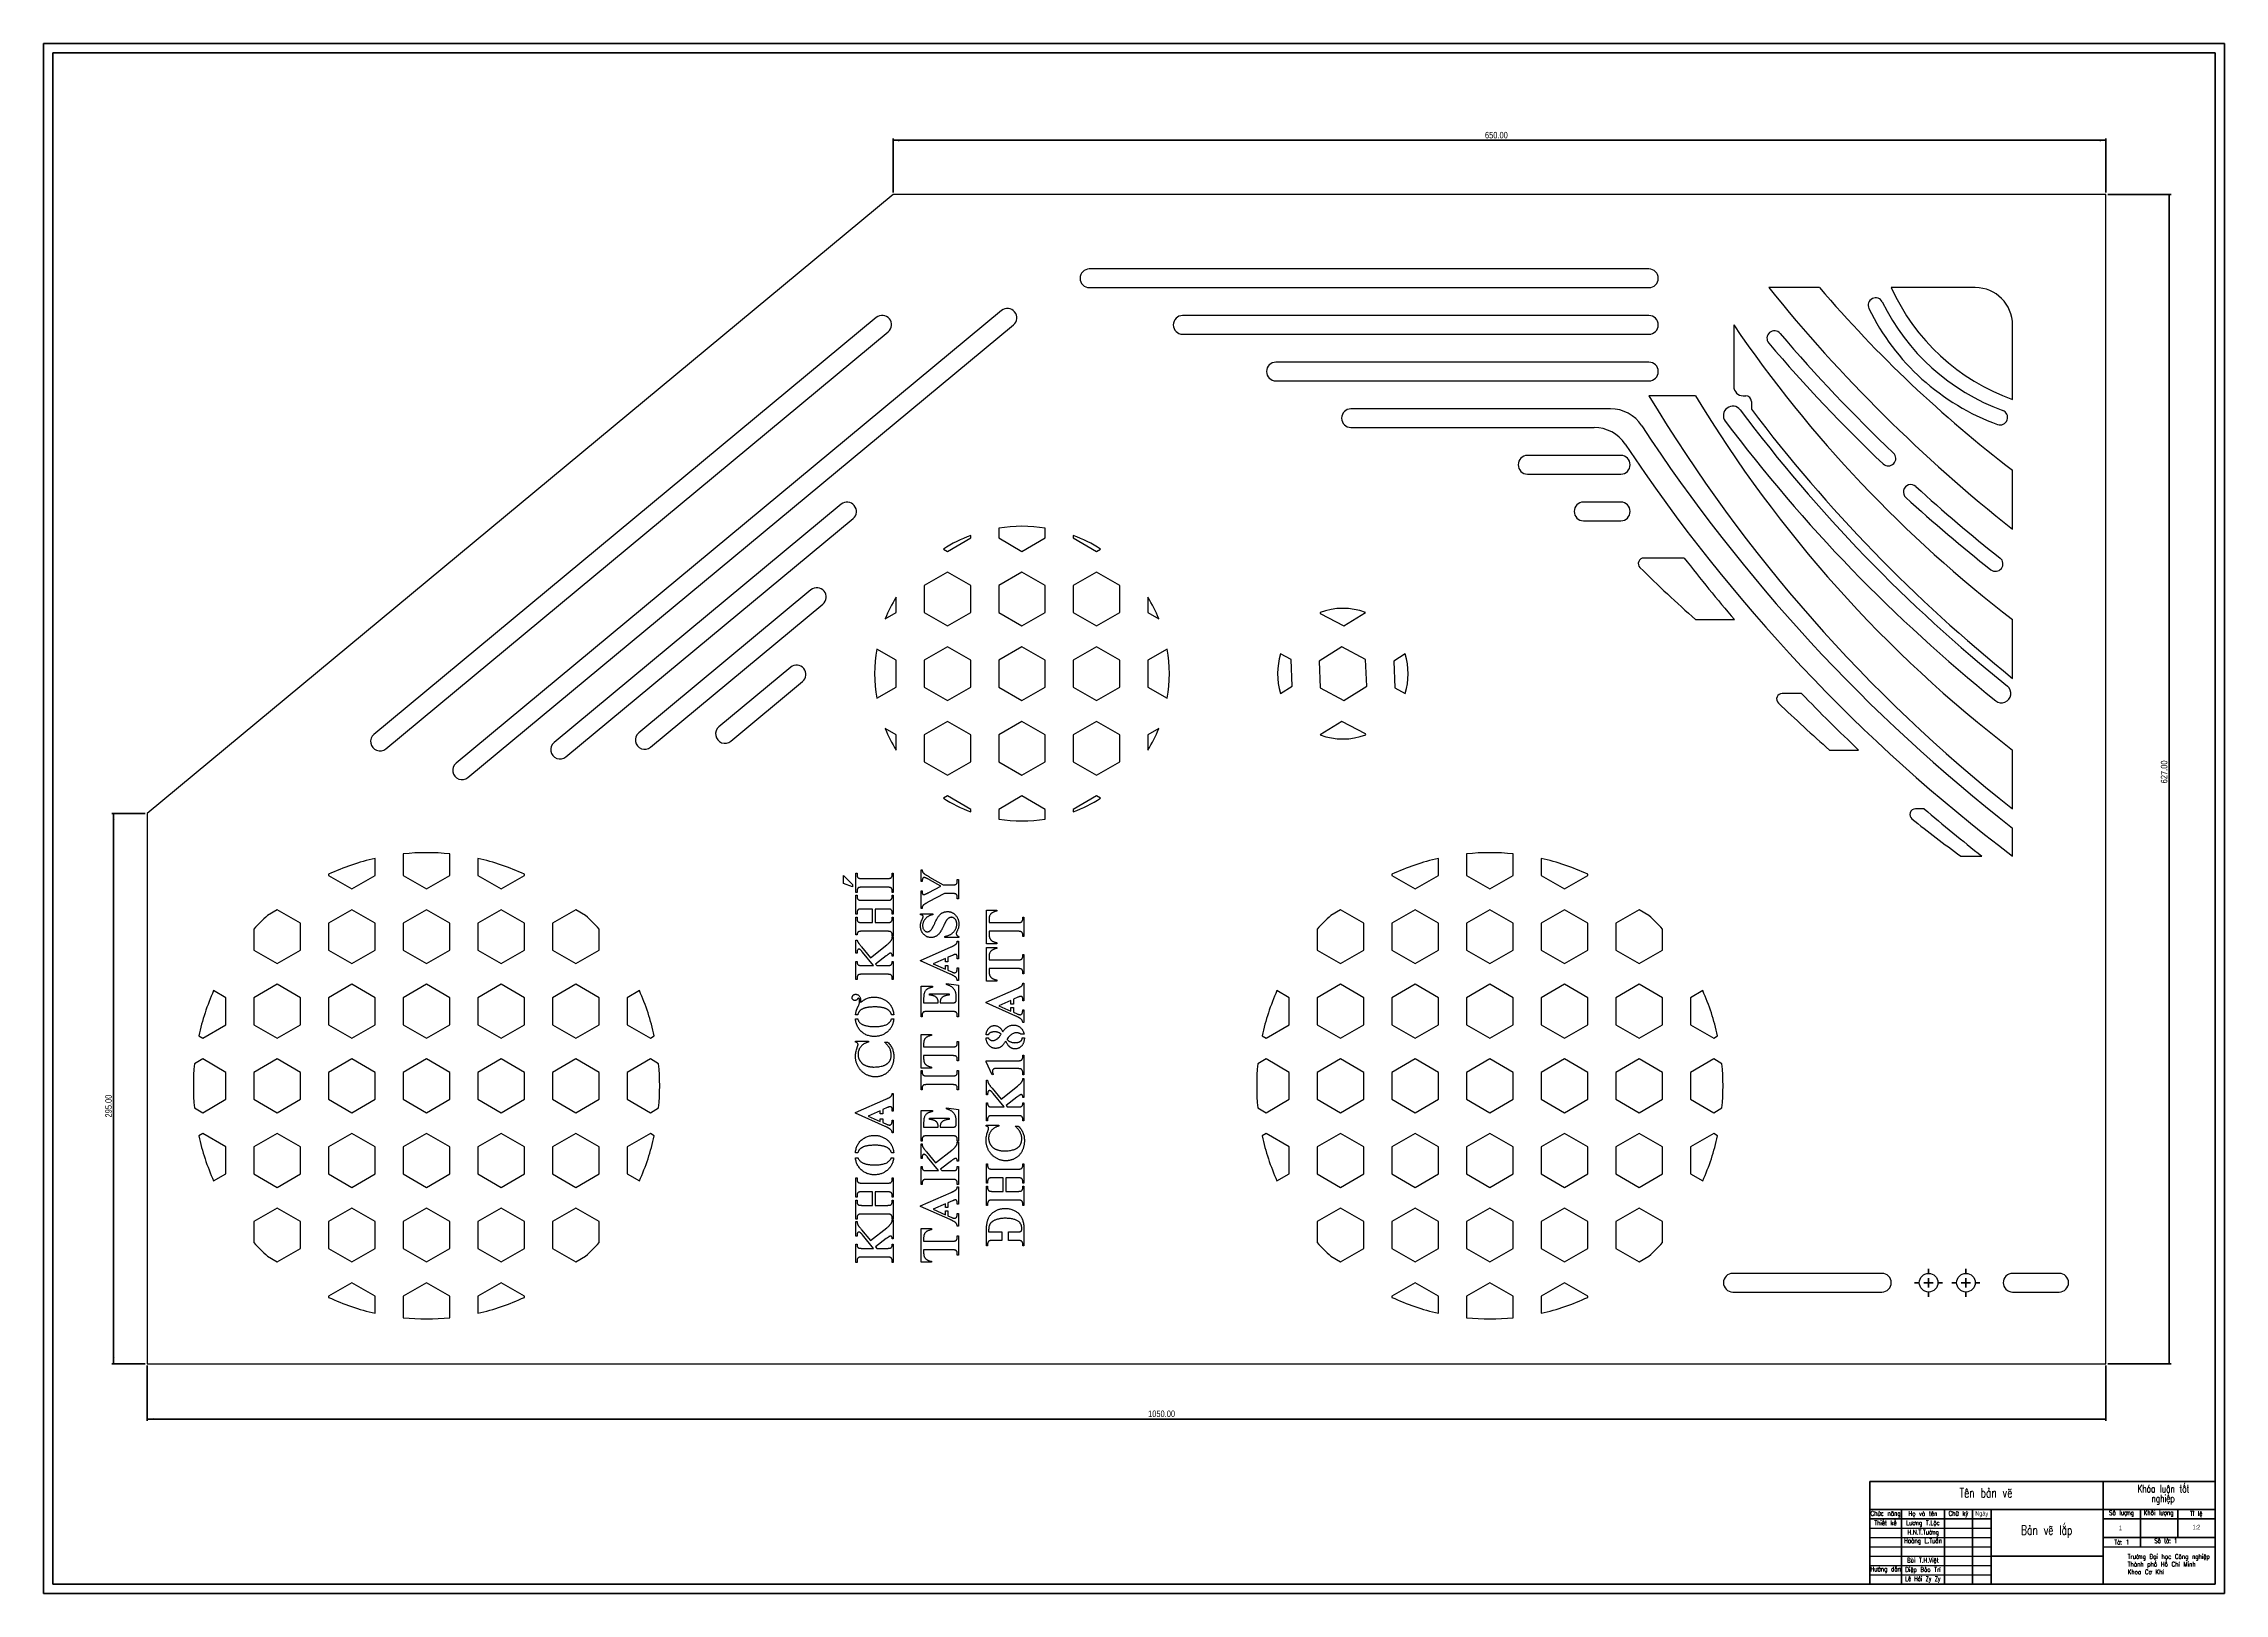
# Model space of a CAD drawing. Header units: millimetres. Extents: x 10 to 1179, y 5 to 836.
import ezdxf

# ---------------------------------------------------------------- set-up
doc = ezdxf.new("R2010")
doc.units = ezdxf.units.MM
for name, color, linetype, lineweight in [('AM_0', 179, 'Continuous', 50), ('AM_5', 3, 'Continuous', 25), ('NET_DAM', 179, 'Continuous', 50), ('SLD-0', 179, 'Continuous', 50)]:
    doc.layers.add(name, color=color, linetype=linetype, lineweight=lineweight)
doc.styles.add('SLDTEXTSTYLE0', font='TXT', dxfattribs={"width": 0.710611, "bigfont": 'bigfont'})
doc.styles.add('SLDTEXTSTYLE1', font='TXT', dxfattribs={"width": 0.710611})
doc.styles.add('SLDTEXTSTYLE2', font='TXT', dxfattribs={"width": 0.657958, "bigfont": 'bigfont'})
doc.styles.add('SLDTEXTSTYLE3', font='TXT', dxfattribs={"width": 0.75})
doc.dimstyles.new('SLDDIMSTYLE0', dxfattribs={"dimtxt": 3.5, "dimasz": 3.302, "dimexe": 0, "dimexo": 0.0625, "dimgap": 0.875, "dimtad": 1, "dimrnd": 1e-09, "dimzin": 4, "dimdsep": 46, "dimtxsty": 'SLDTEXTSTYLE3', "dimsah": 1, "dimcen": 0.09, "dimadec": 0, "dimazin": 1, "dimtfac": 1, "dimtofl": 0, "dimtmove": 0, "dimatfit": 3, "dimfxl": 0, "dimfrac": 2, "dimtolj": 1, "dimtzin": 12, "dimarcsym": 0})

# ---------------------------------------------------------------- blocks, each defined once
blk = doc.blocks.new('_D')
at = {"layer": 'SLD-0'}
for p, q in [((65.4, 127.2), (65.4, 97.5)), ((1115.4, 127.2), (1115.4, 97.5)), ((65.4, 98.5), (1115.4, 98.5))]:
    blk.add_line(p, q, dxfattribs=at)
for points in [[(65.4, 98.5), (68.7, 98), (68.7, 99)], [(1115.4, 98.5), (1112.1, 99), (1112.1, 98)]]:
    blk.add_solid(points, dxfattribs=at)
at = {"layer": 'SLD-0', "insert": (602, 103.1), "char_height": 3.5, "attachment_point": 1, "style": 'SLDTEXTSTYLE3'}
blk.add_mtext('1050.00', dxfattribs=at)
blk = doc.blocks.new('_D_1')
at = {"layer": 'SLD-0'}
for p, q in [((64.4, 423.2), (46.5, 423.2)), ((47.5, 423.2), (47.5, 128.2)), ((64.4, 128.2), (46.5, 128.2))]:
    blk.add_line(p, q, dxfattribs=at)
for points in [[(47.5, 423.2), (47, 419.9), (48, 419.9)], [(47.5, 128.2), (48, 131.5), (47, 131.5)]]:
    blk.add_solid(points, dxfattribs=at)
at = {"layer": 'SLD-0', "insert": (43, 260.2), "char_height": 3.5, "attachment_point": 1, "rotation": 90, "style": 'SLDTEXTSTYLE3'}
blk.add_mtext('295.00', dxfattribs=at)
blk = doc.blocks.new('_D_2')
at = {"layer": 'SLD-0'}
for p, q in [((465.4, 756.2), (465.4, 785.2)), ((1115.4, 784.2), (465.4, 784.2)), ((1115.4, 756.2), (1115.4, 785.2))]:
    blk.add_line(p, q, dxfattribs=at)
for points in [[(465.4, 784.2), (468.7, 783.6), (468.7, 784.7)], [(1115.4, 784.2), (1112.1, 784.7), (1112.1, 783.6)]]:
    blk.add_solid(points, dxfattribs=at)
at = {"layer": 'SLD-0', "insert": (782.6, 788.7), "char_height": 3.5, "attachment_point": 1, "style": 'SLDTEXTSTYLE3'}
blk.add_mtext('650.00', dxfattribs=at)
blk = doc.blocks.new('_D_3')
at = {"layer": 'SLD-0'}
for p, q in [((1116.4, 755.2), (1150.4, 755.2)), ((1149.4, 128.2), (1149.4, 755.2)), ((1116.4, 128.2), (1150.4, 128.2))]:
    blk.add_line(p, q, dxfattribs=at)
for points in [[(1149.4, 755.2), (1148.9, 751.9), (1149.9, 751.9)], [(1149.4, 128.2), (1149.9, 131.5), (1148.9, 131.5)]]:
    blk.add_solid(points, dxfattribs=at)
at = {"layer": 'SLD-0', "insert": (1144.9, 439.4), "char_height": 3.5, "attachment_point": 1, "rotation": 90, "style": 'SLDTEXTSTYLE3'}
blk.add_mtext('627.00', dxfattribs=at)
blk = doc.blocks.new('SW_CENTERMARKSYMBOL_0')
at = {"layer": 'SLD-0', "color": 0}
for p, q in [((-5, 0), (-7.5, 0)), ((0, 0), (-2.5, 0)), ((0, 5), (0, 7.5)), ((0, 0), (0, 2.5)), ((0, 0), (0, -2.5)), ((0, 0), (2.5, 0)), ((5, 0), (7.5, 0)), ((0, -5), (0, -7.5))]:
    blk.add_line(p, q, dxfattribs=at)
blk = doc.blocks.new('SW_CENTERMARKSYMBOL_1')
at = {"layer": 'SLD-0', "color": 0}
for p, q in [((-5, 0), (-7.5, 0)), ((0, 0), (-2.5, 0)), ((0, 5), (0, 7.5)), ((0, 0), (0, 2.5)), ((0, 0), (0, -2.5)), ((0, 0), (2.5, 0)), ((5, 0), (7.5, 0)), ((0, -5), (0, -7.5))]:
    blk.add_line(p, q, dxfattribs=at)

msp = doc.modelspace()

# ---------------------------------------------------------------- linework, layer by layer
at = {"color": 7, "linetype": 'Continuous', "lineweight": 25}
for p, q in [((465.425, 755.198), (65.425, 423.198)), ((1115.425, 755.198), (465.425, 755.198)), ((1115.425, 128.198), (1115.425, 755.198)), ((870.521, 715.198), (570.521, 715.198)), ((570.521, 705.198), (870.521, 705.198)), ((961.901, 705.198), (934.727, 705.198)), ((1045.425, 705.198), (1000.425, 705.198)), ((523.448, 692.892), (231.045, 450.198)), ((870.521, 690.198), (620.521, 690.198)), ((456.341, 689.177), (187.022, 465.642)), ((193.409, 457.947), (462.728, 681.482)), ((237.432, 442.503), (529.835, 685.198)), ((620.521, 680.198), (870.521, 680.198)), ((915.962, 685.233), (915.962, 652.22)), ((1065.425, 645.198), (1065.425, 685.198)), ((870.521, 665.198), (670.521, 665.198)), ((670.521, 655.198), (870.521, 655.198)), ((895.521, 647.117), (870.521, 647.117)), ((920.962, 647.22), (922.401, 647.22)), ((925.401, 644.22), (925.401, 639.992)), ((849.888, 640.198), (710.766, 640.198)), ((710.766, 630.198), (841.104, 630.198)), ((855.425, 615.198), (805.425, 615.198)), ((805.425, 605.198), (855.425, 605.198)), ((1065.425, 575.673), (1065.425, 607.232)), ((437.475, 589.045), (283.578, 461.311)), ((855.425, 590.198), (835.425, 590.198)), ((289.965, 453.616), (443.861, 581.35)), ((521.925, 576.202), (521.925, 570.981)), ((546.925, 570.981), (546.925, 576.202)), ((835.425, 580.198), (855.425, 580.198)), ((492.268, 565.009), (494.425, 563.764)), ((494.425, 563.764), (506.925, 570.981)), ((506.925, 570.981), (506.925, 572.257)), ((521.925, 570.981), (534.425, 563.764)), ((534.425, 563.764), (546.925, 570.981)), ((561.925, 572.257), (561.925, 570.981)), ((561.925, 570.981), (574.425, 563.764)), ((574.425, 563.764), (576.582, 565.009)), ((494.425, 552.631), (481.925, 545.414)), ((506.925, 545.414), (494.425, 552.631)), ((534.425, 552.631), (521.925, 545.414)), ((546.925, 545.414), (534.425, 552.631)), ((574.425, 552.631), (561.925, 545.414)), ((586.925, 545.414), (574.425, 552.631)), ((889.419, 560.198), (867.8, 560.198)), ((421.307, 543.137), (328.969, 466.496)), ((466.925, 530.981), (466.925, 539.243)), ((481.925, 545.414), (481.925, 530.981)), ((506.925, 530.981), (506.925, 545.414)), ((521.925, 545.414), (521.925, 530.981)), ((546.925, 530.981), (546.925, 545.414)), ((561.925, 545.414), (561.925, 530.981)), ((586.925, 530.981), (586.925, 545.414)), ((601.925, 539.243), (601.925, 530.981)), ((335.356, 458.801), (427.694, 535.442)), ((461.11, 527.623), (466.925, 530.981)), ((481.925, 530.981), (494.425, 523.764)), ((494.425, 523.764), (506.925, 530.981)), ((521.925, 530.981), (534.425, 523.764)), ((534.425, 523.764), (546.925, 530.981)), ((561.925, 530.981), (574.425, 523.764)), ((574.425, 523.764), (586.925, 530.981)), ((601.925, 530.981), (607.741, 527.623)), ((694.188, 530.989), (694.206, 530.515)), ((694.206, 530.515), (706.969, 523.774)), ((706.969, 523.774), (718.525, 531.04)), ((895.521, 527.232), (916.323, 527.232)), ((1065.425, 495.673), (1065.425, 527.232)), ((466.925, 505.414), (456.538, 511.411)), ((466.925, 490.981), (466.925, 505.414)), ((494.425, 512.631), (481.925, 505.414)), ((481.925, 505.414), (481.925, 490.981)), ((506.925, 505.414), (494.425, 512.631)), ((506.925, 490.981), (506.925, 505.414)), ((534.425, 512.631), (521.925, 505.414)), ((521.925, 505.414), (521.925, 490.981)), ((546.925, 505.414), (534.425, 512.631)), ((546.925, 490.981), (546.925, 505.414)), ((574.425, 512.631), (561.925, 505.414)), ((561.925, 505.414), (561.925, 490.981)), ((586.925, 505.414), (574.425, 512.631)), ((586.925, 490.981), (586.925, 505.414)), ((612.312, 511.411), (601.925, 505.414)), ((601.925, 505.414), (601.925, 490.981)), ((678.644, 505.88), (673.077, 508.821)), ((679.188, 491.457), (678.644, 505.88)), ((705.881, 512.621), (693.662, 504.938)), ((693.662, 504.938), (694.206, 490.515)), ((718.644, 505.88), (705.881, 512.621)), ((719.188, 491.457), (718.644, 505.88)), ((739.785, 508.788), (733.662, 504.938)), ((733.662, 504.938), (734.206, 490.515)), ((410.441, 501.628), (371.967, 469.695)), ((378.354, 462), (416.828, 493.934)), ((456.538, 484.984), (466.925, 490.981)), ((481.925, 490.981), (494.425, 483.764)), ((494.425, 483.764), (506.925, 490.981)), ((521.925, 490.981), (534.425, 483.764)), ((534.425, 483.764), (546.925, 490.981)), ((561.925, 490.981), (574.425, 483.764)), ((574.425, 483.764), (586.925, 490.981)), ((601.925, 490.981), (612.312, 484.984)), ((673.066, 487.607), (679.188, 491.457)), ((706.969, 483.774), (719.188, 491.457)), ((694.206, 490.515), (706.969, 483.774)), ((734.206, 490.515), (739.774, 487.574)), ((952.304, 487.574), (941.943, 487.574)), ((466.925, 465.414), (461.11, 468.772)), ((494.425, 472.631), (481.925, 465.414)), ((506.925, 465.414), (494.425, 472.631)), ((534.425, 472.631), (521.925, 465.414)), ((546.925, 465.414), (534.425, 472.631)), ((574.425, 472.631), (561.925, 465.414)), ((586.925, 465.414), (574.425, 472.631)), ((607.741, 468.772), (601.925, 465.414)), ((705.881, 472.621), (694.326, 465.356)), ((718.644, 465.88), (705.881, 472.621)), ((466.925, 457.152), (466.925, 465.414)), ((481.925, 465.414), (481.925, 450.981)), ((506.925, 450.981), (506.925, 465.414)), ((521.925, 465.414), (521.925, 450.981)), ((546.925, 450.981), (546.925, 465.414)), ((561.925, 465.414), (561.925, 450.981)), ((586.925, 450.981), (586.925, 465.414)), ((601.925, 465.414), (601.925, 457.152)), ((718.662, 465.407), (718.644, 465.88)), ((967.321, 457.232), (982.895, 457.232)), ((1065.425, 425.673), (1065.425, 457.232)), ((481.925, 450.981), (494.425, 443.764)), ((494.425, 443.764), (506.925, 450.981)), ((521.925, 450.981), (534.425, 443.764)), ((534.425, 443.764), (546.925, 450.981)), ((561.925, 450.981), (574.425, 443.764)), ((574.425, 443.764), (586.925, 450.981)), ((494.425, 432.631), (492.268, 431.386)), ((506.925, 425.414), (494.425, 432.631)), ((534.425, 432.631), (521.925, 425.414)), ((546.925, 425.414), (534.425, 432.631)), ((574.425, 432.631), (561.925, 425.414)), ((576.582, 431.386), (574.425, 432.631)), ((65.425, 423.198), (65.425, 128.198)), ((506.925, 424.139), (506.925, 425.414)), ((521.925, 425.414), (521.925, 420.193)), ((546.925, 420.193), (546.925, 425.414)), ((561.925, 425.414), (561.925, 424.139)), ((1018.009, 425.673), (1013.341, 425.673)), ((1065.425, 400.355), (1065.425, 415.413)), ((187.725, 389.981), (187.725, 399.135)), ((202.725, 401.571), (202.725, 389.981)), ((227.725, 389.981), (227.725, 401.571)), ((242.725, 399.135), (242.725, 389.981)), ((757.725, 389.981), (757.725, 399.135)), ((772.725, 401.571), (772.725, 389.981)), ((797.725, 389.981), (797.725, 401.571)), ((812.725, 399.135), (812.725, 389.981)), ((1037.611, 400.355), (1049.024, 400.355)), ((162.725, 390.638), (162.725, 389.981)), ((162.725, 389.981), (175.225, 382.764)), ((175.225, 382.764), (187.725, 389.981)), ((202.725, 389.981), (215.225, 382.764)), ((215.225, 382.764), (227.725, 389.981)), ((242.725, 389.981), (255.225, 382.764)), ((255.225, 382.764), (267.725, 389.981)), ((267.725, 389.981), (267.725, 390.638)), ((438.759, 390.054), (443.481, 385.202)), ((438.759, 385.61), (438.759, 390.054)), ((445.425, 391.165), (445.981, 391.165)), ((445.425, 380.888), (445.425, 391.165)), ((445.981, 391.165), (445.981, 390.514)), ((448.759, 388.388), (462.092, 388.388)), ((464.87, 391.165), (465.425, 391.165)), ((464.87, 390.514), (464.87, 391.165)), ((465.425, 391.165), (465.425, 380.888)), ((480.314, 392.984), (480.87, 392.984)), ((480.314, 386.73), (480.314, 392.984)), ((480.87, 386.73), (480.314, 386.73)), ((484.841, 389.16), (492.111, 384.993)), ((490.852, 384.165), (484.911, 387.606)), ((499.759, 387.771), (500.314, 387.771)), ((499.759, 386.799), (499.759, 387.771)), ((500.314, 387.771), (500.314, 377.493)), ((732.725, 390.638), (732.725, 389.981)), ((732.725, 389.981), (745.225, 382.764)), ((745.225, 382.764), (757.725, 389.981)), ((772.725, 389.981), (785.225, 382.764)), ((785.225, 382.764), (797.725, 389.981)), ((812.725, 389.981), (825.225, 382.764)), ((825.225, 382.764), (837.725, 389.981)), ((837.725, 389.981), (837.725, 390.638)), ((443.481, 383.943), (438.759, 385.61)), ((443.481, 385.202), (443.481, 383.943)), ((445.981, 380.888), (445.425, 380.888)), ((445.425, 379.499), (445.981, 379.499)), ((445.425, 369.221), (445.425, 379.499)), ((445.981, 381.543), (445.981, 380.888)), ((445.981, 379.499), (445.981, 378.861)), ((462.092, 383.665), (448.759, 383.665)), ((448.759, 376.721), (462.092, 376.721)), ((464.87, 380.888), (464.87, 381.543)), ((465.425, 380.888), (464.87, 380.888)), ((464.87, 379.499), (465.425, 379.499)), ((464.87, 378.861), (464.87, 379.499)), ((465.425, 379.499), (465.425, 369.221)), ((480.314, 381.678), (480.87, 381.678)), ((480.314, 372.342), (480.314, 381.678)), ((480.87, 381.678), (480.87, 381.252)), ((492.931, 380.271), (484.333, 375.827)), ((484.542, 380.87), (490.852, 384.165)), ((492.111, 384.993), (496.981, 384.993)), ((496.981, 380.271), (492.931, 380.271)), ((499.759, 377.493), (499.759, 378.396)), ((500.314, 377.493), (499.759, 377.493)), ((135.225, 371.631), (129.929, 368.574)), ((147.725, 364.414), (135.225, 371.631)), ((147.725, 349.981), (147.725, 364.414)), ((175.225, 371.631), (162.725, 364.414)), ((162.725, 364.414), (162.725, 349.981)), ((187.725, 364.414), (175.225, 371.631)), ((187.725, 349.981), (187.725, 364.414)), ((215.225, 371.631), (202.725, 364.414)), ((202.725, 364.414), (202.725, 349.981)), ((227.725, 364.414), (215.225, 371.631)), ((227.725, 349.981), (227.725, 364.414)), ((255.225, 371.631), (242.725, 364.414)), ((242.725, 364.414), (242.725, 349.981)), ((267.725, 364.414), (255.225, 371.631)), ((267.725, 349.981), (267.725, 364.414)), ((295.225, 371.631), (282.725, 364.414)), ((282.725, 364.414), (282.725, 349.981)), ((300.521, 368.574), (295.225, 371.631)), ((445.981, 369.221), (445.425, 369.221)), ((445.425, 367.554), (445.981, 367.554)), ((445.425, 358.129), (445.425, 367.554)), ((445.981, 369.859), (445.981, 369.221)), ((445.981, 367.554), (445.981, 366.903)), ((454.314, 371.999), (448.759, 371.999)), ((448.759, 364.776), (454.314, 364.776)), ((454.314, 364.776), (454.314, 371.999)), ((455.703, 371.999), (455.703, 364.776)), ((462.092, 371.999), (455.703, 371.999)), ((455.703, 364.776), (462.092, 364.776)), ((464.87, 369.221), (464.87, 369.859)), ((465.425, 369.221), (464.87, 369.221)), ((464.87, 367.554), (465.425, 367.554)), ((464.87, 366.903), (464.87, 367.554)), ((465.425, 367.554), (465.425, 357.276)), ((480.036, 369.499), (486.703, 369.499)), ((480.036, 368.943), (480.036, 369.499)), ((480.87, 372.342), (480.314, 372.342)), ((486.703, 369.499), (486.703, 368.943)), ((515.425, 371.443), (520.981, 371.443)), ((515.425, 353.388), (515.425, 371.443)), ((516.814, 366.443), (516.814, 364.776)), ((516.814, 364.776), (532.092, 364.776)), ((520.981, 371.443), (520.981, 370.888)), ((534.87, 367.554), (535.425, 367.554)), ((534.87, 366.908), (534.87, 367.554)), ((535.425, 367.554), (535.425, 357.276)), ((705.225, 371.631), (699.929, 368.574)), ((717.725, 364.414), (705.225, 371.631)), ((717.725, 349.981), (717.725, 364.414)), ((745.225, 371.631), (732.725, 364.414)), ((732.725, 364.414), (732.725, 349.981)), ((757.725, 364.414), (745.225, 371.631)), ((757.725, 349.981), (757.725, 364.414)), ((785.225, 371.631), (772.725, 364.414)), ((772.725, 364.414), (772.725, 349.981)), ((797.725, 364.414), (785.225, 371.631)), ((797.725, 349.981), (797.725, 364.414)), ((825.225, 371.631), (812.725, 364.414)), ((812.725, 364.414), (812.725, 349.981)), ((837.725, 364.414), (825.225, 371.631)), ((837.725, 349.981), (837.725, 364.414)), ((865.225, 371.631), (852.725, 364.414)), ((852.725, 364.414), (852.725, 349.981)), ((870.521, 368.574), (865.225, 371.631)), ((122.725, 361.273), (122.725, 349.981)), ((307.725, 349.981), (307.725, 361.273)), ((445.986, 358.129), (445.425, 358.129)), ((445.425, 348.257), (445.425, 355.269)), ((445.425, 355.269), (446.088, 355.269)), ((448.39, 351.725), (453.173, 345.857)), ((462.092, 360.054), (448.759, 360.054)), ((453.173, 345.857), (461.975, 352.771)), ((464.87, 357.276), (464.87, 357.932)), ((465.425, 357.276), (464.87, 357.276)), ((464.87, 356.96), (465.425, 356.96)), ((465.425, 356.96), (465.425, 346.773)), ((480.036, 344.477), (496.399, 351.673)), ((493.092, 356.721), (493.092, 357.276)), ((500.592, 356.721), (493.092, 356.721)), ((499.759, 354.763), (500.314, 354.763)), ((500.314, 354.763), (500.314, 345.341)), ((500.592, 357.276), (500.592, 356.721)), ((520.981, 353.388), (515.425, 353.388)), ((515.425, 351.443), (520.981, 351.443)), ((515.425, 333.388), (515.425, 351.443)), ((516.814, 360.054), (516.814, 358.388)), ((532.092, 360.054), (516.814, 360.054)), ((520.981, 353.943), (520.981, 353.388)), ((520.981, 351.443), (520.981, 350.888)), ((534.87, 357.276), (534.87, 357.928)), ((535.425, 357.276), (534.87, 357.276)), ((692.725, 361.273), (692.725, 349.981)), ((877.725, 349.981), (877.725, 361.273)), ((122.725, 349.981), (135.225, 342.764)), ((135.225, 342.764), (147.725, 349.981)), ((162.725, 349.981), (175.225, 342.764)), ((175.225, 342.764), (187.725, 349.981)), ((202.725, 349.981), (215.225, 342.764)), ((215.225, 342.764), (227.725, 349.981)), ((242.725, 349.981), (255.225, 342.764)), ((255.225, 342.764), (267.725, 349.981)), ((282.725, 349.981), (295.225, 342.764)), ((295.225, 342.764), (307.725, 349.981)), ((445.981, 348.257), (445.425, 348.257)), ((445.425, 343.939), (445.981, 343.939)), ((445.425, 334.217), (445.425, 343.939)), ((448.759, 341.717), (454.839, 341.717)), ((454.839, 341.717), (448.95, 348.947)), ((461.693, 346.977), (455.937, 342.454)), ((455.937, 342.454), (456.545, 341.717)), ((456.545, 341.717), (462.092, 341.717)), ((465.425, 346.773), (464.87, 346.773)), ((464.87, 343.939), (465.425, 343.939)), ((465.425, 343.939), (465.425, 334.217)), ((480.036, 344.195), (480.036, 344.477)), ((495.97, 337.107), (480.036, 344.195)), ((493.37, 345.514), (486.855, 342.65)), ((486.855, 342.65), (493.37, 339.75)), ((493.37, 343.684), (493.37, 345.514)), ((494.759, 343.684), (493.37, 343.684)), ((493.37, 341.717), (494.759, 341.717)), ((493.37, 339.75), (493.37, 341.717)), ((497.098, 347.155), (494.759, 346.122)), ((494.759, 346.122), (494.759, 343.684)), ((494.759, 341.717), (494.759, 339.134)), ((494.759, 339.134), (496.755, 338.249)), ((499.759, 345.341), (499.759, 345.736)), ((500.314, 345.341), (499.759, 345.341)), ((499.759, 340.462), (500.314, 340.462)), ((500.314, 340.462), (500.314, 333.652)), ((516.814, 346.443), (516.814, 344.776)), ((516.814, 344.776), (532.092, 344.776)), ((516.814, 340.054), (516.814, 338.388)), ((532.092, 340.054), (516.814, 340.054)), ((534.87, 347.554), (535.425, 347.554)), ((534.87, 346.908), (534.87, 347.554)), ((535.425, 347.554), (535.425, 337.276)), ((692.725, 349.981), (705.225, 342.764)), ((705.225, 342.764), (717.725, 349.981)), ((732.725, 349.981), (745.225, 342.764)), ((745.225, 342.764), (757.725, 349.981)), ((772.725, 349.981), (785.225, 342.764)), ((785.225, 342.764), (797.725, 349.981)), ((812.725, 349.981), (825.225, 342.764)), ((825.225, 342.764), (837.725, 349.981)), ((852.725, 349.981), (865.225, 342.764)), ((865.225, 342.764), (877.725, 349.981)), ((107.725, 324.414), (101.117, 328.23)), ((135.225, 331.631), (122.725, 324.414)), ((147.725, 324.414), (135.225, 331.631)), ((175.225, 331.631), (162.725, 324.414)), ((187.725, 324.414), (175.225, 331.631)), ((215.225, 331.631), (202.725, 324.414)), ((227.725, 324.414), (215.225, 331.631)), ((255.225, 331.631), (242.725, 324.414)), ((267.725, 324.414), (255.225, 331.631)), ((295.225, 331.631), (282.725, 324.414)), ((307.725, 324.414), (295.225, 331.631)), ((329.334, 328.23), (322.725, 324.414)), ((445.981, 334.217), (445.425, 334.217)), ((445.981, 334.872), (445.981, 334.217)), ((462.092, 336.994), (448.759, 336.994)), ((464.87, 334.217), (464.87, 334.872)), ((465.425, 334.217), (464.87, 334.217)), ((480.314, 330.61), (486.425, 330.61)), ((480.314, 314.221), (480.314, 330.61)), ((486.425, 330.61), (486.425, 330.054)), ((493.999, 331.999), (500.314, 331.118)), ((493.999, 331.474), (493.999, 331.999)), ((500.314, 333.652), (499.759, 333.652)), ((500.314, 331.118), (500.314, 314.221)), ((515.148, 321.977), (531.51, 329.173)), ((520.981, 333.388), (515.425, 333.388)), ((520.981, 333.943), (520.981, 333.388)), ((534.87, 337.276), (534.87, 337.928)), ((535.425, 337.276), (534.87, 337.276)), ((534.87, 332.263), (535.425, 332.263)), ((535.425, 332.263), (535.425, 322.841)), ((677.725, 324.414), (671.117, 328.23)), ((705.225, 331.631), (692.725, 324.414)), ((717.725, 324.414), (705.225, 331.631)), ((745.225, 331.631), (732.725, 324.414)), ((757.725, 324.414), (745.225, 331.631)), ((785.225, 331.631), (772.725, 324.414)), ((797.725, 324.414), (785.225, 331.631)), ((825.225, 331.631), (812.725, 324.414)), ((837.725, 324.414), (825.225, 331.631)), ((865.225, 331.631), (852.725, 324.414)), ((877.725, 324.414), (865.225, 331.631)), ((899.334, 328.23), (892.725, 324.414)), ((107.725, 309.981), (107.725, 324.414)), ((122.725, 324.414), (122.725, 309.981)), ((147.725, 309.981), (147.725, 324.414)), ((162.725, 324.414), (162.725, 309.981)), ((187.725, 309.981), (187.725, 324.414)), ((202.725, 324.414), (202.725, 309.981)), ((227.725, 309.981), (227.725, 324.414)), ((242.725, 324.414), (242.725, 309.981)), ((267.725, 309.981), (267.725, 324.414)), ((282.725, 324.414), (282.725, 309.981)), ((307.725, 309.981), (307.725, 324.414)), ((322.725, 324.414), (322.725, 309.981)), ((481.703, 323.665), (481.703, 321.721)), ((481.703, 321.721), (489.481, 321.721)), ((496.981, 316.999), (483.648, 316.999)), ((484.759, 326.443), (495.314, 326.443)), ((484.759, 325.888), (484.759, 326.443)), ((489.481, 321.721), (489.481, 322.112)), ((490.592, 321.721), (496.304, 321.721)), ((495.314, 326.443), (495.314, 325.888)), ((499.203, 323.574), (499.203, 324.737)), ((515.148, 321.695), (515.148, 321.977)), ((531.081, 314.607), (515.148, 321.695)), ((528.481, 323.014), (521.966, 320.15)), ((521.966, 320.15), (528.481, 317.25)), ((528.481, 320.922), (528.481, 323.014)), ((529.87, 320.922), (528.481, 320.922)), ((528.481, 319.16), (529.87, 319.16)), ((528.481, 317.25), (528.481, 319.16)), ((532.209, 324.655), (529.87, 323.622)), ((529.87, 323.622), (529.87, 320.922)), ((529.87, 319.16), (529.87, 316.634)), ((529.87, 316.634), (531.866, 315.749)), ((534.87, 322.841), (534.87, 323.236)), ((535.425, 322.841), (534.87, 322.841)), ((534.87, 317.962), (535.425, 317.962)), ((535.425, 317.962), (535.425, 311.152)), ((677.725, 309.981), (677.725, 324.414)), ((692.725, 324.414), (692.725, 309.981)), ((717.725, 309.981), (717.725, 324.414)), ((732.725, 324.414), (732.725, 309.981)), ((757.725, 309.981), (757.725, 324.414)), ((772.725, 324.414), (772.725, 309.981)), ((797.725, 309.981), (797.725, 324.414)), ((812.725, 324.414), (812.725, 309.981)), ((837.725, 309.981), (837.725, 324.414)), ((852.725, 324.414), (852.725, 309.981)), ((877.725, 309.981), (877.725, 324.414)), ((892.725, 324.414), (892.725, 309.981)), ((93.127, 303.975), (95.225, 302.764)), ((95.225, 302.764), (107.725, 309.981)), ((122.725, 309.981), (135.225, 302.764)), ((135.225, 302.764), (147.725, 309.981)), ((162.725, 309.981), (175.225, 302.764)), ((175.225, 302.764), (187.725, 309.981)), ((202.725, 309.981), (215.225, 302.764)), ((215.225, 302.764), (227.725, 309.981)), ((242.725, 309.981), (255.225, 302.764)), ((255.225, 302.764), (267.725, 309.981)), ((282.725, 309.981), (295.225, 302.764)), ((295.225, 302.764), (307.725, 309.981)), ((322.725, 309.981), (335.225, 302.764)), ((335.225, 302.764), (337.323, 303.975)), ((445.181, 313.129), (446.376, 313.129)), ((446.359, 315.284), (445.202, 315.284)), ((464.479, 313.129), (465.659, 313.129)), ((465.669, 315.284), (464.484, 315.284)), ((480.87, 314.221), (480.314, 314.221)), ((480.314, 304.776), (485.87, 304.776)), ((480.314, 286.721), (480.314, 304.776)), ((480.87, 314.876), (480.87, 314.221)), ((485.87, 304.776), (485.87, 304.221)), ((499.759, 314.221), (499.759, 314.876)), ((500.314, 314.221), (499.759, 314.221)), ((516.411, 304.582), (515.191, 304.582)), ((535.541, 304.904), (533.776, 304.904)), ((535.425, 311.152), (534.87, 311.152)), ((663.127, 303.975), (665.225, 302.764)), ((665.225, 302.764), (677.725, 309.981)), ((692.725, 309.981), (705.225, 302.764)), ((705.225, 302.764), (717.725, 309.981)), ((732.725, 309.981), (745.225, 302.764)), ((745.225, 302.764), (757.725, 309.981)), ((772.725, 309.981), (785.225, 302.764)), ((785.225, 302.764), (797.725, 309.981)), ((812.725, 309.981), (825.225, 302.764)), ((825.225, 302.764), (837.725, 309.981)), ((852.725, 309.981), (865.225, 302.764)), ((865.225, 302.764), (877.725, 309.981)), ((892.725, 309.981), (905.225, 302.764)), ((905.225, 302.764), (907.323, 303.975)), ((445.148, 301.165), (452.092, 301.165)), ((445.148, 300.61), (445.148, 301.165)), ((452.092, 301.165), (452.092, 300.61)), ((460.699, 300.61), (462.413, 300.61)), ((481.703, 299.776), (481.703, 298.11)), ((481.703, 298.11), (496.981, 298.11)), ((481.703, 293.388), (481.703, 291.721)), ((496.981, 293.388), (481.703, 293.388)), ((499.759, 300.888), (500.314, 300.888)), ((499.759, 300.241), (499.759, 300.888)), ((500.314, 300.888), (500.314, 290.61)), ((515.167, 302.926), (516.399, 302.926)), ((534.585, 302.926), (535.7, 302.926)), ((534.87, 293.665), (535.425, 293.665)), ((534.87, 293.192), (534.87, 293.665)), ((535.425, 293.665), (535.425, 283.11)), ((95.225, 291.631), (90.79, 289.071)), ((107.725, 284.414), (95.225, 291.631)), ((107.725, 269.981), (107.725, 284.414)), ((135.225, 291.631), (122.725, 284.414)), ((122.725, 284.414), (122.725, 269.981)), ((147.725, 284.414), (135.225, 291.631)), ((147.725, 269.981), (147.725, 284.414)), ((175.225, 291.631), (162.725, 284.414)), ((162.725, 284.414), (162.725, 269.981)), ((187.725, 284.414), (175.225, 291.631)), ((187.725, 269.981), (187.725, 284.414)), ((215.225, 291.631), (202.725, 284.414)), ((202.725, 284.414), (202.725, 269.981)), ((227.725, 284.414), (215.225, 291.631)), ((227.725, 269.981), (227.725, 284.414)), ((255.225, 291.631), (242.725, 284.414)), ((242.725, 284.414), (242.725, 269.981)), ((267.725, 284.414), (255.225, 291.631)), ((267.725, 269.981), (267.725, 284.414)), ((295.225, 291.631), (282.725, 284.414)), ((282.725, 284.414), (282.725, 269.981)), ((307.725, 284.414), (295.225, 291.631)), ((307.725, 269.981), (307.725, 284.414)), ((335.225, 291.631), (322.725, 284.414)), ((322.725, 284.414), (322.725, 269.981)), ((339.66, 289.071), (335.225, 291.631)), ((485.87, 286.721), (480.314, 286.721)), ((480.314, 285.332), (480.87, 285.332)), ((480.314, 275.054), (480.314, 285.332)), ((480.87, 285.332), (480.87, 284.681)), ((483.648, 282.554), (496.981, 282.554)), ((485.87, 287.276), (485.87, 286.721)), ((499.759, 290.61), (499.759, 291.261)), ((500.314, 290.61), (499.759, 290.61)), ((499.759, 285.332), (500.314, 285.332)), ((499.759, 284.681), (499.759, 285.332)), ((500.314, 285.332), (500.314, 275.054)), ((515.148, 290.61), (531.259, 290.61)), ((515.148, 290.145), (515.148, 290.61)), ((518.481, 283.11), (515.148, 290.145)), ((519.036, 283.357), (518.481, 283.11)), ((531.259, 286.443), (520.981, 286.443)), ((534.87, 283.11), (534.87, 283.648)), ((535.425, 283.11), (534.87, 283.11)), ((534.87, 281.126), (535.425, 281.126)), ((535.425, 281.126), (535.425, 270.94)), ((665.225, 291.631), (660.79, 289.071)), ((677.725, 284.414), (665.225, 291.631)), ((677.725, 269.981), (677.725, 284.414)), ((705.225, 291.631), (692.725, 284.414)), ((692.725, 284.414), (692.725, 269.981)), ((717.725, 284.414), (705.225, 291.631)), ((717.725, 269.981), (717.725, 284.414)), ((745.225, 291.631), (732.725, 284.414)), ((732.725, 284.414), (732.725, 269.981)), ((757.725, 284.414), (745.225, 291.631)), ((757.725, 269.981), (757.725, 284.414)), ((785.225, 291.631), (772.725, 284.414)), ((772.725, 284.414), (772.725, 269.981)), ((797.725, 284.414), (785.225, 291.631)), ((797.725, 269.981), (797.725, 284.414)), ((825.225, 291.631), (812.725, 284.414)), ((812.725, 284.414), (812.725, 269.981)), ((837.725, 284.414), (825.225, 291.631)), ((837.725, 269.981), (837.725, 284.414)), ((865.225, 291.631), (852.725, 284.414)), ((852.725, 284.414), (852.725, 269.981)), ((877.725, 284.414), (865.225, 291.631)), ((877.725, 269.981), (877.725, 284.414)), ((905.225, 291.631), (892.725, 284.414)), ((892.725, 284.414), (892.725, 269.981)), ((909.66, 289.071), (905.225, 291.631)), ((95.225, 262.764), (107.725, 269.981)), ((122.725, 269.981), (135.225, 262.764)), ((135.225, 262.764), (147.725, 269.981)), ((162.725, 269.981), (175.225, 262.764)), ((175.225, 262.764), (187.725, 269.981)), ((202.725, 269.981), (215.225, 262.764)), ((215.225, 262.764), (227.725, 269.981)), ((242.725, 269.981), (255.225, 262.764)), ((255.225, 262.764), (267.725, 269.981)), ((282.725, 269.981), (295.225, 262.764)), ((295.225, 262.764), (307.725, 269.981)), ((322.725, 269.981), (335.225, 262.764)), ((445.148, 262.81), (461.51, 270.007)), ((464.87, 273.097), (465.425, 273.097)), ((465.425, 273.097), (465.425, 263.674)), ((480.87, 275.054), (480.314, 275.054)), ((480.87, 275.71), (480.87, 275.054)), ((496.981, 277.832), (483.648, 277.832)), ((499.759, 275.054), (499.759, 275.71)), ((500.314, 275.054), (499.759, 275.054)), ((515.425, 280.258), (515.981, 280.258)), ((515.425, 272.424), (515.425, 280.258)), ((515.981, 272.424), (515.425, 272.424)), ((518.39, 275.892), (523.173, 270.024)), ((524.839, 265.883), (518.95, 273.114)), ((523.173, 270.024), (531.975, 276.938)), ((531.693, 271.144), (525.937, 266.621)), ((535.425, 270.94), (534.87, 270.94)), ((665.225, 262.764), (677.725, 269.981)), ((692.725, 269.981), (705.225, 262.764)), ((705.225, 262.764), (717.725, 269.981)), ((732.725, 269.981), (745.225, 262.764)), ((745.225, 262.764), (757.725, 269.981)), ((772.725, 269.981), (785.225, 262.764)), ((785.225, 262.764), (797.725, 269.981)), ((812.725, 269.981), (825.225, 262.764)), ((825.225, 262.764), (837.725, 269.981)), ((852.725, 269.981), (865.225, 262.764)), ((865.225, 262.764), (877.725, 269.981)), ((892.725, 269.981), (905.225, 262.764)), ((90.79, 265.324), (95.225, 262.764)), ((335.225, 262.764), (339.66, 265.324)), ((445.148, 262.528), (445.148, 262.81)), ((461.081, 255.441), (445.148, 262.528)), ((458.481, 263.848), (451.966, 260.983)), ((451.966, 260.983), (458.481, 258.084)), ((458.481, 262.15), (458.481, 263.848)), ((459.87, 262.15), (458.481, 262.15)), ((458.481, 259.461), (459.87, 259.461)), ((458.481, 258.084), (458.481, 259.461)), ((462.209, 265.488), (459.87, 264.455)), ((459.87, 264.455), (459.87, 262.15)), ((459.87, 259.461), (459.87, 257.467)), ((459.87, 257.467), (461.866, 256.582)), ((464.87, 263.674), (464.87, 264.069)), ((465.425, 263.674), (464.87, 263.674)), ((464.87, 258.796), (465.425, 258.796)), ((465.425, 258.796), (465.425, 251.986)), ((480.314, 263.943), (486.425, 263.943)), ((480.314, 247.554), (480.314, 263.943)), ((484.759, 259.776), (495.314, 259.776)), ((484.759, 259.221), (484.759, 259.776)), ((486.425, 263.943), (486.425, 263.388)), ((493.999, 265.332), (500.314, 264.451)), ((493.999, 264.807), (493.999, 265.332)), ((495.314, 259.776), (495.314, 259.221)), ((499.203, 256.908), (499.203, 258.071)), ((500.314, 264.451), (500.314, 247.554)), ((515.425, 268.105), (515.981, 268.105)), ((515.425, 258.383), (515.425, 268.105)), ((515.981, 258.383), (515.425, 258.383)), ((515.981, 259.039), (515.981, 258.383)), ((518.759, 265.883), (524.839, 265.883)), ((532.092, 261.161), (518.759, 261.161)), ((525.937, 266.621), (526.545, 265.883)), ((526.545, 265.883), (532.092, 265.883)), ((534.87, 268.105), (535.425, 268.105)), ((534.87, 258.383), (534.87, 259.039)), ((535.425, 258.383), (534.87, 258.383)), ((535.425, 268.105), (535.425, 258.383)), ((660.79, 265.324), (665.225, 262.764)), ((905.225, 262.764), (909.66, 265.324)), ((95.225, 251.631), (93.127, 250.42)), ((107.725, 244.414), (95.225, 251.631)), ((135.225, 251.631), (122.725, 244.414)), ((147.725, 244.414), (135.225, 251.631)), ((175.225, 251.631), (162.725, 244.414)), ((187.725, 244.414), (175.225, 251.631)), ((215.225, 251.631), (202.725, 244.414)), ((227.725, 244.414), (215.225, 251.631)), ((255.225, 251.631), (242.725, 244.414)), ((267.725, 244.414), (255.225, 251.631)), ((295.225, 251.631), (282.725, 244.414)), ((307.725, 244.414), (295.225, 251.631)), ((335.225, 251.631), (322.725, 244.414)), ((337.323, 250.42), (335.225, 251.631)), ((465.425, 251.986), (464.87, 251.986)), ((480.87, 247.554), (480.314, 247.554)), ((480.314, 246.092), (480.87, 246.092)), ((480.314, 238.257), (480.314, 246.092)), ((480.87, 248.21), (480.87, 247.554)), ((481.703, 256.999), (481.703, 255.054)), ((481.703, 255.054), (489.481, 255.054)), ((496.981, 250.332), (483.648, 250.332)), ((489.481, 255.054), (489.481, 255.445)), ((490.592, 255.054), (496.304, 255.054)), ((499.759, 247.554), (499.759, 248.21)), ((500.314, 247.554), (499.759, 247.554)), ((499.759, 246.96), (500.314, 246.96)), ((500.314, 246.96), (500.314, 236.773)), ((515.148, 256.165), (522.092, 256.165)), ((515.148, 255.61), (515.148, 256.165)), ((522.092, 256.165), (522.092, 255.61)), ((530.699, 255.61), (532.413, 255.61)), ((665.225, 251.631), (663.127, 250.42)), ((677.725, 244.414), (665.225, 251.631)), ((705.225, 251.631), (692.725, 244.414)), ((717.725, 244.414), (705.225, 251.631)), ((745.225, 251.631), (732.725, 244.414)), ((757.725, 244.414), (745.225, 251.631)), ((785.225, 251.631), (772.725, 244.414)), ((797.725, 244.414), (785.225, 251.631)), ((825.225, 251.631), (812.725, 244.414)), ((837.725, 244.414), (825.225, 251.631)), ((865.225, 251.631), (852.725, 244.414)), ((877.725, 244.414), (865.225, 251.631)), ((905.225, 251.631), (892.725, 244.414)), ((907.323, 250.42), (905.225, 251.631)), ((107.725, 229.981), (107.725, 244.414)), ((122.725, 244.414), (122.725, 229.981)), ((147.725, 229.981), (147.725, 244.414)), ((162.725, 244.414), (162.725, 229.981)), ((187.725, 229.981), (187.725, 244.414)), ((202.725, 244.414), (202.725, 229.981)), ((227.725, 229.981), (227.725, 244.414)), ((242.725, 244.414), (242.725, 229.981)), ((267.725, 229.981), (267.725, 244.414)), ((282.725, 244.414), (282.725, 229.981)), ((307.725, 229.981), (307.725, 244.414)), ((322.725, 244.414), (322.725, 229.981)), ((446.382, 241.219), (445.159, 241.219)), ((445.164, 238.633), (446.488, 238.633)), ((464.393, 238.633), (465.629, 238.633)), ((465.66, 241.219), (464.471, 241.219)), ((480.87, 238.257), (480.314, 238.257)), ((480.314, 233.939), (480.87, 233.939)), ((480.314, 224.217), (480.314, 233.939)), ((483.279, 241.725), (488.062, 235.857)), ((489.728, 231.717), (483.838, 238.947)), ((488.062, 235.857), (496.864, 242.771)), ((496.582, 236.977), (490.826, 232.454)), ((500.314, 236.773), (499.759, 236.773)), ((499.759, 233.939), (500.314, 233.939)), ((500.314, 233.939), (500.314, 224.217)), ((515.425, 235.332), (515.981, 235.332)), ((515.425, 225.054), (515.425, 235.332)), ((515.981, 235.332), (515.981, 234.694)), ((534.87, 235.332), (535.425, 235.332)), ((534.87, 234.694), (534.87, 235.332)), ((535.425, 235.332), (535.425, 225.054)), ((677.725, 229.981), (677.725, 244.414)), ((692.725, 244.414), (692.725, 229.981)), ((717.725, 229.981), (717.725, 244.414)), ((732.725, 244.414), (732.725, 229.981)), ((757.725, 229.981), (757.725, 244.414)), ((772.725, 244.414), (772.725, 229.981)), ((797.725, 229.981), (797.725, 244.414)), ((812.725, 244.414), (812.725, 229.981)), ((837.725, 229.981), (837.725, 244.414)), ((852.725, 244.414), (852.725, 229.981)), ((877.725, 229.981), (877.725, 244.414)), ((892.725, 244.414), (892.725, 229.981)), ((101.117, 226.165), (107.725, 229.981)), ((122.725, 229.981), (135.225, 222.764)), ((135.225, 222.764), (147.725, 229.981)), ((162.725, 229.981), (175.225, 222.764)), ((175.225, 222.764), (187.725, 229.981)), ((202.725, 229.981), (215.225, 222.764)), ((215.225, 222.764), (227.725, 229.981)), ((242.725, 229.981), (255.225, 222.764)), ((255.225, 222.764), (267.725, 229.981)), ((282.725, 229.981), (295.225, 222.764)), ((295.225, 222.764), (307.725, 229.981)), ((322.725, 229.981), (329.334, 226.165)), ((445.425, 227.832), (445.981, 227.832)), ((445.425, 217.554), (445.425, 227.832)), ((445.981, 227.832), (445.981, 227.194)), ((448.759, 225.054), (462.092, 225.054)), ((464.87, 227.832), (465.425, 227.832)), ((464.87, 227.194), (464.87, 227.832)), ((465.425, 227.832), (465.425, 217.554)), ((480.87, 224.217), (480.314, 224.217)), ((480.87, 224.872), (480.87, 224.217)), ((483.648, 231.717), (489.728, 231.717)), ((496.981, 226.994), (483.648, 226.994)), ((490.826, 232.454), (491.434, 231.717)), ((491.434, 231.717), (496.981, 231.717)), ((499.759, 224.217), (499.759, 224.872)), ((500.314, 224.217), (499.759, 224.217)), ((499.759, 223.097), (500.314, 223.097)), ((500.314, 223.097), (500.314, 213.674)), ((515.981, 225.054), (515.425, 225.054)), ((515.425, 223.388), (515.981, 223.388)), ((515.425, 213.11), (515.425, 223.388)), ((515.981, 225.692), (515.981, 225.054)), ((515.981, 223.388), (515.981, 222.737)), ((518.759, 232.554), (532.092, 232.554)), ((524.314, 227.832), (518.759, 227.832)), ((524.314, 220.61), (524.314, 227.832)), ((532.092, 227.832), (525.703, 227.832)), ((525.703, 227.832), (525.703, 220.61)), ((534.87, 225.054), (534.87, 225.692)), ((535.425, 225.054), (534.87, 225.054)), ((534.87, 223.388), (535.425, 223.388)), ((534.87, 222.737), (534.87, 223.388)), ((535.425, 223.388), (535.425, 213.11)), ((671.117, 226.165), (677.725, 229.981)), ((692.725, 229.981), (705.225, 222.764)), ((705.225, 222.764), (717.725, 229.981)), ((732.725, 229.981), (745.225, 222.764)), ((745.225, 222.764), (757.725, 229.981)), ((772.725, 229.981), (785.225, 222.764)), ((785.225, 222.764), (797.725, 229.981)), ((812.725, 229.981), (825.225, 222.764)), ((825.225, 222.764), (837.725, 229.981)), ((852.725, 229.981), (865.225, 222.764)), ((865.225, 222.764), (877.725, 229.981)), ((892.725, 229.981), (899.334, 226.165)), ((135.225, 211.631), (122.725, 204.414)), ((147.725, 204.414), (135.225, 211.631)), ((175.225, 211.631), (162.725, 204.414)), ((187.725, 204.414), (175.225, 211.631)), ((215.225, 211.631), (202.725, 204.414)), ((227.725, 204.414), (215.225, 211.631)), ((255.225, 211.631), (242.725, 204.414)), ((267.725, 204.414), (255.225, 211.631)), ((295.225, 211.631), (282.725, 204.414)), ((307.725, 204.414), (295.225, 211.631)), ((445.981, 217.554), (445.425, 217.554)), ((445.425, 215.888), (445.981, 215.888)), ((445.425, 205.61), (445.425, 215.888)), ((445.981, 218.192), (445.981, 217.554)), ((445.981, 215.888), (445.981, 215.237)), ((454.314, 220.332), (448.759, 220.332)), ((448.759, 213.11), (454.314, 213.11)), ((454.314, 213.11), (454.314, 220.332)), ((462.092, 220.332), (455.703, 220.332)), ((455.703, 220.332), (455.703, 213.11)), ((455.703, 213.11), (462.092, 213.11)), ((464.87, 217.554), (464.87, 218.192)), ((465.425, 217.554), (464.87, 217.554)), ((464.87, 215.888), (465.425, 215.888)), ((464.87, 215.237), (464.87, 215.888)), ((465.425, 215.888), (465.425, 205.61)), ((480.036, 212.81), (496.399, 220.007)), ((480.036, 212.528), (480.036, 212.81)), ((495.97, 205.441), (480.036, 212.528)), ((493.37, 213.848), (486.855, 210.983)), ((486.855, 210.983), (493.37, 208.084)), ((493.37, 211.987), (493.37, 213.848)), ((494.759, 211.987), (493.37, 211.987)), ((497.098, 215.488), (494.759, 214.455)), ((494.759, 214.455), (494.759, 211.987)), ((499.759, 213.674), (499.759, 214.069)), ((500.314, 213.674), (499.759, 213.674)), ((515.981, 213.11), (515.425, 213.11)), ((515.981, 213.765), (515.981, 213.11)), ((518.759, 220.61), (524.314, 220.61)), ((532.092, 215.888), (518.759, 215.888)), ((525.703, 220.61), (532.092, 220.61)), ((534.87, 213.11), (534.87, 213.765)), ((535.425, 213.11), (534.87, 213.11)), ((705.225, 211.631), (692.725, 204.414)), ((717.725, 204.414), (705.225, 211.631)), ((745.225, 211.631), (732.725, 204.414)), ((757.725, 204.414), (745.225, 211.631)), ((785.225, 211.631), (772.725, 204.414)), ((797.725, 204.414), (785.225, 211.631)), ((825.225, 211.631), (812.725, 204.414)), ((837.725, 204.414), (825.225, 211.631)), ((865.225, 211.631), (852.725, 204.414)), ((877.725, 204.414), (865.225, 211.631)), ((122.725, 204.414), (122.725, 193.122)), ((147.725, 189.981), (147.725, 204.414)), ((162.725, 204.414), (162.725, 189.981)), ((187.725, 189.981), (187.725, 204.414)), ((202.725, 204.414), (202.725, 189.981)), ((227.725, 189.981), (227.725, 204.414)), ((242.725, 204.414), (242.725, 189.981)), ((267.725, 189.981), (267.725, 204.414)), ((282.725, 204.414), (282.725, 189.981)), ((307.725, 193.122), (307.725, 204.414)), ((445.981, 205.61), (445.425, 205.61)), ((445.425, 204.425), (445.981, 204.425)), ((445.425, 196.591), (445.425, 204.425)), ((445.981, 206.265), (445.981, 205.61)), ((448.39, 200.059), (453.173, 194.191)), ((462.092, 208.388), (448.759, 208.388)), ((453.173, 194.191), (461.975, 201.105)), ((464.87, 205.61), (464.87, 206.265)), ((465.425, 205.61), (464.87, 205.61)), ((464.87, 205.293), (465.425, 205.293)), ((465.425, 205.293), (465.425, 195.106)), ((480.314, 200.61), (485.87, 200.61)), ((480.314, 182.554), (480.314, 200.61)), ((485.87, 200.61), (485.87, 200.054)), ((493.37, 210.11), (494.759, 210.11)), ((493.37, 208.084), (493.37, 210.11)), ((494.759, 210.11), (494.759, 207.467)), ((494.759, 207.467), (496.755, 206.582)), ((499.759, 208.796), (500.314, 208.796)), ((500.314, 201.986), (499.759, 201.986)), ((500.314, 208.796), (500.314, 201.986)), ((515.425, 191.443), (515.425, 200.332)), ((516.536, 198.943), (523.642, 198.943)), ((523.642, 198.943), (523.642, 194.221)), ((527.209, 198.943), (532.144, 198.943)), ((527.209, 194.221), (527.209, 198.943)), ((535.425, 200.332), (535.425, 191.443)), ((692.725, 204.414), (692.725, 193.122)), ((717.725, 189.981), (717.725, 204.414)), ((732.725, 204.414), (732.725, 189.981)), ((757.725, 189.981), (757.725, 204.414)), ((772.725, 204.414), (772.725, 189.981)), ((797.725, 189.981), (797.725, 204.414)), ((812.725, 204.414), (812.725, 189.981)), ((837.725, 189.981), (837.725, 204.414)), ((852.725, 204.414), (852.725, 189.981)), ((877.725, 193.122), (877.725, 204.414)), ((135.225, 182.764), (147.725, 189.981)), ((162.725, 189.981), (175.225, 182.764)), ((175.225, 182.764), (187.725, 189.981)), ((202.725, 189.981), (215.225, 182.764)), ((215.225, 182.764), (227.725, 189.981)), ((242.725, 189.981), (255.225, 182.764)), ((255.225, 182.764), (267.725, 189.981)), ((282.725, 189.981), (295.225, 182.764)), ((445.981, 196.591), (445.425, 196.591)), ((445.425, 192.272), (445.981, 192.272)), ((445.425, 182.55), (445.425, 192.272)), ((448.759, 190.05), (454.839, 190.05)), ((454.839, 190.05), (448.95, 197.281)), ((461.693, 195.31), (455.937, 190.788)), ((455.937, 190.788), (456.545, 190.05)), ((456.545, 190.05), (462.092, 190.05)), ((465.425, 195.106), (464.87, 195.106)), ((464.87, 192.272), (465.425, 192.272)), ((465.425, 192.272), (465.425, 182.55)), ((481.703, 195.61), (481.703, 193.943)), ((481.703, 193.943), (496.981, 193.943)), ((481.703, 189.221), (481.703, 187.554)), ((496.981, 189.221), (481.703, 189.221)), ((499.759, 196.721), (500.314, 196.721)), ((499.759, 196.074), (499.759, 196.721)), ((499.759, 186.443), (499.759, 187.094)), ((500.314, 196.721), (500.314, 186.443)), ((515.981, 191.443), (515.425, 191.443)), ((515.981, 192.099), (515.981, 191.443)), ((523.642, 194.221), (518.759, 194.221)), ((532.092, 194.221), (527.209, 194.221)), ((534.87, 191.443), (534.87, 192.099)), ((535.425, 191.443), (534.87, 191.443)), ((705.225, 182.764), (717.725, 189.981)), ((732.725, 189.981), (745.225, 182.764)), ((745.225, 182.764), (757.725, 189.981)), ((772.725, 189.981), (785.225, 182.764)), ((785.225, 182.764), (797.725, 189.981)), ((812.725, 189.981), (825.225, 182.764)), ((825.225, 182.764), (837.725, 189.981)), ((852.725, 189.981), (865.225, 182.764)), ((129.929, 185.821), (135.225, 182.764)), ((295.225, 182.764), (300.521, 185.821)), ((445.981, 182.55), (445.425, 182.55)), ((445.981, 183.205), (445.981, 182.55)), ((462.092, 185.328), (448.759, 185.328)), ((464.87, 182.55), (464.87, 183.205)), ((465.425, 182.55), (464.87, 182.55)), ((485.87, 182.554), (480.314, 182.554)), ((485.87, 183.11), (485.87, 182.554)), ((500.314, 186.443), (499.759, 186.443)), ((699.929, 185.821), (705.225, 182.764)), ((865.225, 182.764), (870.521, 185.821)), ((995.425, 176.631), (915.425, 176.631)), ((1090.425, 176.631), (1065.425, 176.631)), ((175.225, 171.631), (162.725, 164.414)), ((162.725, 164.414), (162.725, 163.757)), ((187.725, 164.414), (175.225, 171.631)), ((187.725, 155.26), (187.725, 164.414)), ((215.225, 171.631), (202.725, 164.414)), ((202.725, 164.414), (202.725, 152.824)), ((227.725, 164.414), (215.225, 171.631)), ((227.725, 152.824), (227.725, 164.414)), ((255.225, 171.631), (242.725, 164.414)), ((242.725, 164.414), (242.725, 155.26)), ((267.725, 164.414), (255.225, 171.631)), ((267.725, 163.757), (267.725, 164.414)), ((745.225, 171.631), (732.725, 164.414)), ((732.725, 164.414), (732.725, 163.757)), ((757.725, 164.414), (745.225, 171.631)), ((757.725, 155.26), (757.725, 164.414)), ((785.225, 171.631), (772.725, 164.414)), ((772.725, 164.414), (772.725, 152.824)), ((797.725, 164.414), (785.225, 171.631)), ((797.725, 152.824), (797.725, 164.414)), ((825.225, 171.631), (812.725, 164.414)), ((812.725, 164.414), (812.725, 155.26)), ((837.725, 164.414), (825.225, 171.631)), ((837.725, 163.757), (837.725, 164.414)), ((915.425, 166.631), (995.425, 166.631)), ((1065.425, 166.631), (1090.425, 166.631)), ((65.425, 128.198), (1115.425, 128.198))]:
    msp.add_line(p, q, dxfattribs=at)
for centre in [(1020.425, 171.631), (1040.425, 171.631)]:
    msp.add_circle(centre, 5, dxfattribs=at)
for centre, radius, start, end in [((570.521, 710.198), 5, 90, 270), ((870.521, 710.198), 5, 270, 90), ((1575.781, 1221.355), 823.024, 218.83998, 231.676715), ((1480.774, 1149.828), 683.319, 220.593823, 232.566562), ((1103.233, 751.365), 112.698, 204.183009, 250.398211), ((1045.425, 685.198), 20, 0, 90), ((459.534, 685.329), 5, 309.692673, 129.692673), ((526.641, 689.045), 5, 309.692673, 129.692673), ((620.521, 685.198), 5, 90, 270), ((870.521, 685.198), 5, 270, 90), ((992, 695.735), 4, 25.93444, 205.93444), ((1099.645, 748.084), 123.698, 205.93444, 250.025761), ((1099.645, 748.084), 115.698, 205.93444, 250.025761), ((1480.774, 1069.828), 683.319, 214.251979, 232.566562), ((937.76, 678.019), 4, 40.417608, 220.417608), ((1575.781, 1221.355), 834.024, 220.417608, 226.489403), ((1575.781, 1221.355), 842.024, 220.417608, 226.489403), ((670.521, 660.198), 5, 90, 270), ((870.521, 660.198), 5, 270, 90), ((1575.781, 1071.355), 823.024, 211.028338, 231.676715), ((1480.774, 999.828), 683.319, 211.075876, 232.566562), ((920.962, 652.22), 5, 180, 270), ((922.401, 644.22), 3, 0, 90), ((710.766, 635.198), 5, 90, 270), ((849.888, 620.198), 20, 33.258294, 90), ((915.401, 636.645), 5, 36.896367, 216.896367), ((1582.525, 1137.47), 839.194, 216.896367, 231.175503), ((1582.525, 1137.47), 829.194, 216.896367, 231.175503), ((1582.525, 1137.47), 824.194, 217.127649, 231.141388), ((1058.756, 635.586), 4, 250.025761, 70.025761), ((841.104, 610.198), 20, 33.6182, 90), ((1613.892, 1123.99), 908, 213.6182, 232.840338), ((1617.526, 1123.642), 898, 213.258294, 232.061774), ((805.425, 610.198), 5, 90, 270), ((855.425, 610.198), 5, 270, 90), ((998.811, 613.581), 4, 226.489403, 46.489403), ((1010.899, 595.604), 4, 47.618478, 227.618478), ((1575.781, 1214.63), 834.024, 227.618478, 231.689992), ((440.668, 585.198), 5, 309.692673, 129.692673), ((835.425, 585.198), 5, 90, 270), ((855.425, 585.198), 5, 270, 90), ((1575.781, 1214.63), 842.024, 227.618478, 231.689992), ((534.425, 498.198), 79, 80.895951, 99.104049), ((534.425, 498.198), 79, 110.371224, 122.251241), ((534.425, 498.198), 79, 57.748759, 69.628776), ((867.8, 557.198), 3, 90, 225.344188), ((1366.567, 1061.993), 712.639, 225.344188, 228.624728), ((1613.892, 1123.99), 918, 217.890433, 220.546427), ((1056.276, 557.059), 4, 231.689992, 51.689992), ((424.5, 539.289), 5, 309.692673, 129.692673), ((534.425, 498.198), 79, 148.696862, 158.131549), ((534.425, 498.198), 79, 21.868451, 31.303138), ((706.425, 498.198), 35, 69.775397, 110.464702), ((413.634, 497.781), 5, 309.692673, 129.692673), ((534.425, 498.198), 79, 170.371224, 189.628776), ((534.425, 498.198), 79, 350.371224, 9.628776), ((706.425, 498.198), 35, 162.330406, 197.612455), ((706.425, 498.198), 35, 342.330406, 17.612455), ((1059.538, 487.574), 5, 231.175503, 51.175503), ((941.943, 484.574), 3, 90, 226.444033), ((1651.172, 1230.485), 1032.266, 226.444033, 228.51103), ((1613.892, 1123.99), 918, 223.889038, 226.578493), ((375.16, 465.848), 5, 129.692673, 309.692673), ((534.425, 498.198), 79, 201.868451, 211.303138), ((534.425, 498.198), 79, 328.696862, 338.131549), ((190.216, 461.795), 5, 129.692673, 309.692673), ((286.772, 457.464), 5, 129.692673, 309.692673), ((332.163, 462.649), 5, 129.692673, 309.692673), ((706.425, 498.198), 35, 249.775397, 290.464702), ((234.238, 446.351), 5, 129.692673, 309.692673), ((534.425, 498.198), 79, 237.748759, 249.628776), ((534.425, 498.198), 79, 290.371224, 302.251241), ((1013.341, 422.673), 3, 90, 231.706167), ((1613.892, 1123.99), 918, 229.525489, 232.0245), ((534.425, 498.198), 79, 260.895951, 279.104049), ((1651.172, 1230.485), 1032.266, 231.706167, 233.53135), ((215.225, 277.198), 125, 102.709033, 114.834587), ((215.225, 277.198), 125, 84.26083, 95.73917), ((215.225, 277.198), 125, 65.165413, 77.290967), ((785.225, 277.198), 125, 102.709033, 114.834587), ((785.225, 277.198), 125, 84.26083, 95.73917), ((785.225, 277.198), 125, 65.165413, 77.290967), ((215.225, 277.198), 125, 133.028955, 137.731416), ((215.225, 277.198), 125, 42.268584, 46.971045), ((785.225, 277.198), 125, 133.028955, 137.731416), ((785.225, 277.198), 125, 42.268584, 46.971045), ((215.225, 277.198), 125, 155.90457, 167.630176), ((215.225, 277.198), 125, 12.369824, 24.09543), ((785.225, 277.198), 125, 155.90457, 167.630176), ((785.225, 277.198), 125, 12.369824, 24.09543), ((215.225, 277.198), 125, 174.549457, 185.450543), ((215.225, 277.198), 125, 354.549457, 5.450543), ((785.225, 277.198), 125, 174.549457, 185.450543), ((785.225, 277.198), 125, 354.549457, 5.450543), ((215.225, 277.198), 125, 192.369824, 204.09543), ((215.225, 277.198), 125, 335.90457, 347.630176), ((785.225, 277.198), 125, 192.369824, 204.09543), ((785.225, 277.198), 125, 335.90457, 347.630176), ((215.225, 277.198), 125, 222.268584, 226.971045), ((215.225, 277.198), 125, 313.028955, 317.731416), ((785.225, 277.198), 125, 222.268584, 226.971045), ((785.225, 277.198), 125, 313.028955, 317.731416), ((915.425, 171.631), 5, 90, 270), ((995.425, 171.631), 5, 270, 90), ((1065.425, 171.631), 5, 90, 270), ((1090.425, 171.631), 5, 270, 90), ((215.225, 277.198), 125, 245.165413, 257.290967), ((215.225, 277.198), 125, 282.709033, 294.834587), ((785.225, 277.198), 125, 245.165413, 257.290967), ((785.225, 277.198), 125, 282.709033, 294.834587), ((215.225, 277.198), 125, 264.26083, 275.73917), ((785.225, 277.198), 125, 264.26083, 275.73917)]:
    msp.add_arc(centre, radius, start, end, dxfattribs=at)
for points, knots in [([(445.981, 390.514), (445.983, 390.378), (445.988, 390.119), (446.045, 389.751), (446.138, 389.424), (446.234, 389.231), (446.28, 389.138)], [0, 0, 0, 0, 0.28695389, 0.54619887, 0.78165746, 1, 1, 1, 1]), ([(446.28, 389.138), (446.317, 389.077), (446.391, 388.954), (446.55, 388.796), (446.741, 388.657), (446.887, 388.585), (446.962, 388.548)], [0, 0, 0, 0, 0.23220744, 0.46970219, 0.72704584, 1, 1, 1, 1]), ([(446.962, 388.548), (446.996, 388.534), (447.073, 388.502), (447.213, 388.477), (447.385, 388.444), (447.594, 388.425), (447.835, 388.408), (448.112, 388.394), (448.423, 388.392), (448.643, 388.389), (448.759, 388.388)], [0, 0, 0, 0, 0.061392956, 0.137512566, 0.234775237, 0.350365328, 0.484836431, 0.635902961, 0.808371643, 1, 1, 1, 1]), ([(462.092, 388.388), (462.209, 388.389), (462.433, 388.392), (462.752, 388.394), (463.036, 388.406), (463.284, 388.43), (463.499, 388.45), (463.68, 388.475), (463.826, 388.508), (463.975, 388.56), (464.131, 388.656), (464.301, 388.8), (464.458, 388.986), (464.602, 389.208), (464.725, 389.474), (464.809, 389.785), (464.861, 390.136), (464.867, 390.384), (464.87, 390.514)], [0, 0, 0, 0, 0.08464496, 0.16197609, 0.22996818, 0.28975732, 0.34226389, 0.38556192, 0.4220594, 0.44982362, 0.49946556, 0.55284859, 0.6106507, 0.67412474, 0.74425903, 0.82133559, 0.90586438, 1, 1, 1, 1]), ([(480.87, 392.984), (480.895, 392.83), (480.943, 392.535), (481.07, 392.128), (481.227, 391.768), (481.375, 391.57), (481.447, 391.474)], [0, 0, 0, 0, 0.286093242, 0.546994465, 0.78076421, 1, 1, 1, 1]), ([(481.312, 388.561), (481.253, 388.463), (481.12, 388.243), (481.003, 387.826), (480.912, 387.313), (480.885, 386.936), (480.87, 386.73)], [0, 0, 0, 0, 0.1794729, 0.40428427, 0.6751157, 1, 1, 1, 1]), ([(481.977, 388.939), (481.912, 388.936), (481.784, 388.929), (481.606, 388.846), (481.44, 388.73), (481.356, 388.619), (481.312, 388.561)], [0, 0, 0, 0, 0.24168254, 0.47888679, 0.72886907, 1, 1, 1, 1]), ([(481.447, 391.474), (481.508, 391.407), (481.645, 391.258), (481.908, 391.04), (482.23, 390.789), (482.625, 390.518), (483.08, 390.212), (483.606, 389.884), (484.2, 389.529), (484.621, 389.287), (484.841, 389.16)], [0, 0, 0, 0, 0.06556691, 0.14772081, 0.24759669, 0.36332525, 0.49626188, 0.6467842, 0.8149801, 1, 1, 1, 1]), ([(484.911, 387.606), (484.735, 387.712), (484.4, 387.912), (483.914, 388.178), (483.48, 388.413), (483.089, 388.598), (482.747, 388.75), (482.449, 388.853), (482.198, 388.921), (482.045, 388.933), (481.977, 388.939)], [0, 0, 0, 0, 0.18948373, 0.36071491, 0.51209805, 0.64551456, 0.76055425, 0.85827088, 0.93677898, 1, 1, 1, 1]), ([(496.981, 384.993), (497.099, 384.995), (497.325, 384.999), (497.647, 384.999), (497.933, 385.016), (498.184, 385.024), (498.399, 385.05), (498.579, 385.066), (498.723, 385.099), (498.87, 385.136), (499.024, 385.217), (499.188, 385.345), (499.346, 385.502), (499.489, 385.694), (499.613, 385.92), (499.697, 386.184), (499.75, 386.48), (499.756, 386.689), (499.759, 386.799)], [0, 0, 0, 0, 0.091492373, 0.17406006, 0.247770816, 0.312566626, 0.367518707, 0.414708048, 0.452344604, 0.481309282, 0.531203905, 0.584535165, 0.6413362, 0.702698472, 0.768589607, 0.839151259, 0.915091137, 1, 1, 1, 1]), ([(448.759, 383.665), (448.641, 383.664), (448.417, 383.661), (448.099, 383.659), (447.815, 383.645), (447.568, 383.628), (447.353, 383.609), (447.174, 383.576), (447.027, 383.55), (446.88, 383.496), (446.719, 383.409), (446.549, 383.261), (446.393, 383.076), (446.248, 382.853), (446.126, 382.587), (446.042, 382.276), (445.989, 381.924), (445.984, 381.675), (445.981, 381.543)], [0, 0, 0, 0, 0.08462275, 0.16193359, 0.22990784, 0.28959908, 0.34105252, 0.38553284, 0.42077319, 0.44853011, 0.49855326, 0.55192229, 0.60970923, 0.67316662, 0.7432825, 0.82033884, 0.90484545, 1, 1, 1, 1]), ([(445.981, 378.861), (445.983, 378.723), (445.988, 378.461), (446.045, 378.089), (446.136, 377.76), (446.234, 377.567), (446.28, 377.476)], [0, 0, 0, 0, 0.288208072, 0.548846009, 0.785755777, 1, 1, 1, 1]), ([(446.28, 377.476), (446.317, 377.415), (446.393, 377.291), (446.549, 377.129), (446.741, 376.99), (446.887, 376.919), (446.962, 376.882)], [0, 0, 0, 0, 0.23141738, 0.47150647, 0.72797454, 1, 1, 1, 1]), ([(446.962, 376.882), (446.996, 376.867), (447.073, 376.836), (447.213, 376.81), (447.385, 376.777), (447.594, 376.758), (447.835, 376.741), (448.112, 376.727), (448.423, 376.726), (448.643, 376.723), (448.759, 376.721)], [0, 0, 0, 0, 0.06139296, 0.13751257, 0.23477524, 0.35036533, 0.48483643, 0.63590296, 0.80837164, 1, 1, 1, 1]), ([(463.889, 383.505), (463.854, 383.519), (463.776, 383.551), (463.636, 383.575), (463.465, 383.61), (463.257, 383.628), (463.014, 383.645), (462.737, 383.659), (462.426, 383.661), (462.208, 383.664), (462.092, 383.665)], [0, 0, 0, 0, 0.06139435, 0.13985386, 0.23476028, 0.350353, 0.48482716, 0.63828967, 0.80836729, 1, 1, 1, 1]), ([(462.092, 376.721), (462.209, 376.723), (462.433, 376.726), (462.752, 376.727), (463.035, 376.741), (463.284, 376.759), (463.499, 376.776), (463.679, 376.811), (463.826, 376.835), (463.974, 376.89), (464.132, 376.979), (464.303, 377.125), (464.457, 377.315), (464.602, 377.542), (464.724, 377.811), (464.809, 378.124), (464.861, 378.478), (464.867, 378.729), (464.87, 378.861)], [0, 0, 0, 0, 0.08430418, 0.16132398, 0.22904235, 0.28850888, 0.34080406, 0.38409072, 0.42021711, 0.44786954, 0.49679413, 0.54996224, 0.60832575, 0.67242049, 0.74321959, 0.81998584, 0.90520366, 1, 1, 1, 1]), ([(464.57, 382.923), (464.533, 382.984), (464.459, 383.108), (464.301, 383.266), (464.109, 383.4), (463.964, 383.469), (463.889, 383.505)], [0, 0, 0, 0, 0.23335888, 0.4720313, 0.72788403, 1, 1, 1, 1]), ([(464.87, 381.543), (464.867, 381.679), (464.862, 381.939), (464.805, 382.307), (464.714, 382.636), (464.617, 382.83), (464.57, 382.923)], [0, 0, 0, 0, 0.28611698, 0.54460586, 0.78229427, 1, 1, 1, 1]), ([(480.87, 381.252), (480.873, 381.119), (480.879, 380.873), (480.923, 380.534), (481.005, 380.257), (481.127, 380.046), (481.262, 379.891), (481.405, 379.784), (481.551, 379.711), (481.653, 379.703), (481.703, 379.698)], [0, 0, 0, 0, 0.20576247, 0.37956094, 0.52725372, 0.64836766, 0.75283808, 0.84221559, 0.92321203, 1, 1, 1, 1]), ([(484.333, 375.827), (484.132, 375.717), (483.748, 375.507), (483.212, 375.192), (482.736, 374.913), (482.33, 374.651), (481.984, 374.423), (481.706, 374.217), (481.494, 374.034), (481.294, 373.828), (481.122, 373.552), (480.977, 373.191), (480.891, 372.781), (480.877, 372.492), (480.87, 372.342)], [0, 0, 0, 0, 0.13224571, 0.25157924, 0.35719889, 0.45000814, 0.5291808, 0.59576035, 0.64884163, 0.69005244, 0.76045953, 0.8340226, 0.91319088, 1, 1, 1, 1]), ([(481.703, 379.698), (481.76, 379.702), (481.893, 379.712), (482.113, 379.777), (482.388, 379.866), (482.712, 380.002), (483.097, 380.16), (483.531, 380.365), (484.019, 380.606), (484.361, 380.779), (484.542, 380.87)], [0, 0, 0, 0, 0.05516822, 0.12922962, 0.2226779, 0.33634696, 0.47067996, 0.62744092, 0.80302388, 1, 1, 1, 1]), ([(498.778, 380.132), (498.743, 380.145), (498.665, 380.174), (498.525, 380.194), (498.353, 380.225), (498.145, 380.236), (497.903, 380.258), (497.626, 380.262), (497.315, 380.274), (497.097, 380.272), (496.981, 380.271)], [0, 0, 0, 0, 0.060713328, 0.138848573, 0.233546039, 0.349140771, 0.483877858, 0.637546756, 0.8080076, 1, 1, 1, 1]), ([(499.459, 379.607), (499.422, 379.661), (499.345, 379.771), (499.19, 379.916), (498.996, 380.036), (498.852, 380.099), (498.778, 380.132)], [0, 0, 0, 0, 0.22318931, 0.461774, 0.72044357, 1, 1, 1, 1]), ([(499.759, 378.396), (499.756, 378.518), (499.751, 378.749), (499.694, 379.074), (499.602, 379.362), (499.505, 379.528), (499.459, 379.607)], [0, 0, 0, 0, 0.28860994, 0.5464629, 0.78197026, 1, 1, 1, 1]), ([(448.759, 371.999), (448.641, 371.997), (448.417, 371.994), (448.099, 371.993), (447.815, 371.979), (447.568, 371.961), (447.353, 371.942), (447.174, 371.91), (447.027, 371.884), (446.88, 371.829), (446.719, 371.742), (446.548, 371.595), (446.393, 371.405), (446.248, 371.178), (446.127, 370.909), (446.041, 370.595), (445.989, 370.241), (445.984, 369.991), (445.981, 369.859)], [0, 0, 0, 0, 0.08431411, 0.16134297, 0.2290693, 0.28854283, 0.33980861, 0.3841267, 0.41923851, 0.4468942, 0.4967349, 0.54990928, 0.60827965, 0.67238194, 0.74318936, 0.81996466, 0.9051925, 1, 1, 1, 1]), ([(445.981, 366.903), (445.983, 366.767), (445.988, 366.508), (446.045, 366.14), (446.138, 365.813), (446.234, 365.62), (446.28, 365.527)], [0, 0, 0, 0, 0.28695389, 0.54619887, 0.78165746, 1, 1, 1, 1]), ([(446.28, 365.527), (446.317, 365.466), (446.391, 365.343), (446.55, 365.185), (446.741, 365.046), (446.887, 364.974), (446.962, 364.937)], [0, 0, 0, 0, 0.23220744, 0.46970219, 0.72704584, 1, 1, 1, 1]), ([(446.962, 364.937), (446.996, 364.923), (447.073, 364.891), (447.213, 364.865), (447.385, 364.832), (447.594, 364.814), (447.835, 364.797), (448.112, 364.782), (448.423, 364.781), (448.643, 364.778), (448.759, 364.776)], [0, 0, 0, 0, 0.06139296, 0.13751257, 0.23477524, 0.35036533, 0.48483643, 0.63590296, 0.80837164, 1, 1, 1, 1]), ([(463.889, 371.838), (463.854, 371.852), (463.776, 371.885), (463.636, 371.909), (463.465, 371.943), (463.257, 371.961), (463.014, 371.979), (462.737, 371.993), (462.426, 371.994), (462.208, 371.997), (462.092, 371.999)], [0, 0, 0, 0, 0.06139435, 0.13985386, 0.23476028, 0.350353, 0.48482716, 0.63828967, 0.80836729, 1, 1, 1, 1]), ([(462.092, 364.776), (462.209, 364.778), (462.433, 364.781), (462.752, 364.783), (463.036, 364.795), (463.284, 364.819), (463.499, 364.839), (463.68, 364.864), (463.826, 364.897), (463.975, 364.949), (464.131, 365.044), (464.301, 365.188), (464.458, 365.374), (464.602, 365.597), (464.725, 365.863), (464.809, 366.174), (464.861, 366.525), (464.867, 366.773), (464.87, 366.903)], [0, 0, 0, 0, 0.08464496, 0.16197609, 0.22996818, 0.28975732, 0.34226389, 0.38556192, 0.4220594, 0.44982362, 0.49946556, 0.55284859, 0.6106507, 0.67412474, 0.74425903, 0.82133559, 0.90586438, 1, 1, 1, 1]), ([(464.57, 371.243), (464.533, 371.304), (464.458, 371.428), (464.302, 371.591), (464.109, 371.729), (463.964, 371.801), (463.889, 371.838)], [0, 0, 0, 0, 0.23141738, 0.47150647, 0.72797454, 1, 1, 1, 1]), ([(464.87, 369.859), (464.867, 369.997), (464.862, 370.259), (464.805, 370.63), (464.714, 370.96), (464.617, 371.152), (464.57, 371.243)], [0, 0, 0, 0, 0.28820807, 0.54884601, 0.78575578, 1, 1, 1, 1]), ([(481.425, 367.919), (481.424, 367.98), (481.421, 368.099), (481.371, 368.264), (481.295, 368.409), (481.183, 368.541), (481.009, 368.659), (480.755, 368.754), (480.426, 368.861), (480.175, 368.914), (480.036, 368.943)], [0, 0, 0, 0, 0.0959021, 0.18600337, 0.26853228, 0.3525253, 0.45552131, 0.59638189, 0.77790378, 1, 1, 1, 1]), ([(480.036, 362.928), (480.047, 363.25), (480.067, 363.89), (480.206, 364.514), (480.275, 364.824)], [0, 0, 0, 0, 0.50404089, 1, 1, 1, 1]), ([(485.666, 356.721), (485.474, 356.726), (485.096, 356.735), (484.54, 356.819), (484.006, 356.958), (483.496, 357.155), (483.007, 357.406), (482.534, 357.704), (482.092, 358.069), (481.673, 358.479), (481.29, 358.93), (480.953, 359.415), (480.669, 359.93), (480.44, 360.475), (480.254, 361.046), (480.132, 361.649), (480.05, 362.279), (480.041, 362.709), (480.036, 362.928)], [0, 0, 0, 0, 0.06136832, 0.12146697, 0.18004435, 0.23826345, 0.29662871, 0.35615035, 0.41722448, 0.48028128, 0.54420777, 0.60694908, 0.66951653, 0.73257333, 0.79646439, 0.86195589, 0.92981543, 1, 1, 1, 1]), ([(480.275, 364.824), (480.31, 364.948), (480.382, 365.209), (480.536, 365.613), (480.716, 366.058), (480.936, 366.514), (481.146, 366.952), (481.295, 367.34), (481.4, 367.652), (481.418, 367.839), (481.425, 367.919)], [0, 0, 0, 0, 0.11607016, 0.24579093, 0.39030008, 0.55088064, 0.70386434, 0.83037006, 0.92736638, 1, 1, 1, 1]), ([(486.703, 368.943), (486.498, 368.903), (486.097, 368.824), (485.515, 368.652), (484.964, 368.444), (484.44, 368.198), (483.954, 367.904), (483.493, 367.577), (483.063, 367.209), (482.673, 366.8), (482.312, 366.377), (482.006, 365.931), (481.736, 365.485), (481.524, 365.023), (481.352, 364.557), (481.237, 364.078), (481.158, 363.593), (481.151, 363.265), (481.148, 363.101)], [0, 0, 0, 0, 0.0715488, 0.14033999, 0.2077256, 0.2736626, 0.33843868, 0.40248236, 0.46724513, 0.53218075, 0.59630131, 0.65798396, 0.71739843, 0.77490831, 0.8318997, 0.88763453, 0.94386001, 1, 1, 1, 1]), ([(481.148, 363.101), (481.155, 362.859), (481.17, 362.395), (481.32, 361.737), (481.568, 361.157), (481.912, 360.669), (482.314, 360.274), (482.76, 359.991), (483.237, 359.807), (483.571, 359.787), (483.739, 359.776)], [0, 0, 0, 0, 0.15503095, 0.29660067, 0.4289383, 0.55665654, 0.67653918, 0.78729953, 0.89279452, 1, 1, 1, 1]), ([(492.476, 363.136), (492.369, 362.907), (492.164, 362.465), (491.856, 361.83), (491.558, 361.25), (491.269, 360.723), (490.999, 360.246), (490.738, 359.824), (490.492, 359.453), (490.177, 359.036), (489.778, 358.58), (489.277, 358.096), (488.745, 357.683), (488.188, 357.331), (487.6, 357.054), (486.98, 356.865), (486.333, 356.742), (485.891, 356.728), (485.666, 356.721)], [0, 0, 0, 0, 0.07604568, 0.14680769, 0.21250199, 0.27257713, 0.32782895, 0.37754243, 0.42214999, 0.46198817, 0.53489111, 0.60425396, 0.67164977, 0.73744088, 0.80237455, 0.86675437, 0.9323271, 1, 1, 1, 1]), ([(486.226, 361.534), (486.27, 361.603), (486.369, 361.759), (486.519, 362.031), (486.696, 362.359), (486.896, 362.746), (487.117, 363.193), (487.358, 363.702), (487.63, 364.266), (487.813, 364.663), (487.91, 364.872)], [0, 0, 0, 0, 0.06567817, 0.14828881, 0.24848631, 0.36473197, 0.49809217, 0.64859766, 0.81571483, 1, 1, 1, 1]), ([(487.91, 364.872), (488.046, 365.165), (488.309, 365.729), (488.722, 366.524), (489.128, 367.238), (489.532, 367.867), (489.925, 368.419), (490.317, 368.884), (490.698, 369.279), (490.974, 369.485), (491.104, 369.581)], [0, 0, 0, 0, 0.16891279, 0.32463719, 0.46740141, 0.59750184, 0.71488673, 0.82048407, 0.9155436, 1, 1, 1, 1]), ([(491.104, 369.581), (491.232, 369.664), (491.484, 369.828), (491.883, 370.039), (492.297, 370.21), (492.722, 370.36), (493.163, 370.474), (493.618, 370.549), (494.086, 370.599), (494.403, 370.606), (494.563, 370.61)], [0, 0, 0, 0, 0.1245431, 0.24639896, 0.36848485, 0.4913439, 0.6148691, 0.74104599, 0.86844548, 1, 1, 1, 1]), ([(496.56, 367.554), (496.445, 367.549), (496.215, 367.538), (495.875, 367.461), (495.54, 367.339), (495.214, 367.161), (494.89, 366.941), (494.583, 366.661), (494.275, 366.34), (494.035, 366.025), (493.833, 365.738), (493.671, 365.479), (493.496, 365.183), (493.315, 364.847), (493.12, 364.474), (492.912, 364.063), (492.693, 363.614), (492.55, 363.3), (492.476, 363.136)], [0, 0, 0, 0, 0.05414783, 0.10870815, 0.16406316, 0.22215617, 0.28357903, 0.34845253, 0.41807028, 0.49353783, 0.53525052, 0.5837897, 0.63770845, 0.69765343, 0.76399007, 0.83673467, 0.91498565, 1, 1, 1, 1]), ([(493.092, 357.276), (493.345, 357.333), (493.84, 357.445), (494.551, 357.674), (495.218, 357.932), (495.836, 358.233), (496.41, 358.567), (496.935, 358.946), (497.416, 359.36), (497.849, 359.809), (498.226, 360.287), (498.566, 360.769), (498.848, 361.265), (499.079, 361.771), (499.259, 362.285), (499.384, 362.809), (499.466, 363.34), (499.476, 363.698), (499.481, 363.878)], [0, 0, 0, 0, 0.078013628, 0.152997883, 0.224625166, 0.293433621, 0.35966079, 0.424613684, 0.487960177, 0.550841673, 0.612237497, 0.671115851, 0.728310238, 0.783894425, 0.838339187, 0.892145218, 0.945892966, 1, 1, 1, 1]), ([(494.563, 370.61), (494.766, 370.604), (495.167, 370.593), (495.755, 370.5), (496.32, 370.345), (496.866, 370.138), (497.389, 369.861), (497.889, 369.525), (498.371, 369.132), (498.82, 368.679), (499.236, 368.184), (499.598, 367.65), (499.91, 367.085), (500.154, 366.482), (500.353, 365.851), (500.489, 365.186), (500.58, 364.49), (500.588, 364.013), (500.592, 363.77)], [0, 0, 0, 0, 0.059898409, 0.118279297, 0.17539542, 0.232612158, 0.290526726, 0.349665839, 0.410398281, 0.473850872, 0.537863574, 0.600916348, 0.664211912, 0.728013181, 0.792888653, 0.859263834, 0.92816582, 1, 1, 1, 1]), ([(499.481, 363.878), (499.479, 364.014), (499.475, 364.281), (499.428, 364.669), (499.368, 365.04), (499.265, 365.384), (499.144, 365.711), (498.992, 366.014), (498.813, 366.298), (498.61, 366.559), (498.385, 366.788), (498.156, 366.998), (497.909, 367.165), (497.659, 367.312), (497.395, 367.42), (497.125, 367.5), (496.845, 367.542), (496.655, 367.55), (496.56, 367.554)], [0, 0, 0, 0, 0.07805733, 0.15321473, 0.22403545, 0.29312304, 0.35879077, 0.42374655, 0.48753052, 0.55078853, 0.61300895, 0.67180256, 0.72844186, 0.78382673, 0.83777508, 0.89135828, 0.94512117, 1, 1, 1, 1]), ([(500.592, 363.77), (500.581, 363.467), (500.559, 362.872), (500.421, 362.133), (500.239, 361.537), (500.047, 361.044), (499.821, 360.492), (499.638, 360.114), (499.542, 359.915)], [0, 0, 0, 0, 0.2253023, 0.44202249, 0.55672305, 0.68781346, 0.83587691, 1, 1, 1, 1]), ([(517.075, 368.344), (517.034, 368.238), (516.941, 367.997), (516.869, 367.567), (516.823, 367.039), (516.817, 366.653), (516.814, 366.443)], [0, 0, 0, 0, 0.176331557, 0.400751026, 0.673896795, 1, 1, 1, 1]), ([(520.981, 370.888), (520.696, 370.813), (520.165, 370.673), (519.44, 370.429), (518.842, 370.172), (518.358, 369.892), (517.96, 369.576), (517.62, 369.215), (517.315, 368.806), (517.156, 368.5), (517.075, 368.344)], [0, 0, 0, 0, 0.18215187, 0.34025329, 0.47343582, 0.58468695, 0.68543408, 0.78683248, 0.89130738, 1, 1, 1, 1]), ([(532.092, 364.776), (532.209, 364.778), (532.433, 364.781), (532.752, 364.783), (533.036, 364.795), (533.284, 364.819), (533.499, 364.839), (533.68, 364.864), (533.826, 364.897), (533.975, 364.949), (534.129, 365.045), (534.303, 365.184), (534.457, 365.37), (534.602, 365.593), (534.725, 365.859), (534.809, 366.171), (534.861, 366.525), (534.867, 366.776), (534.87, 366.908)], [0, 0, 0, 0, 0.08452591, 0.16174827, 0.22964473, 0.28934978, 0.3417825, 0.38501963, 0.42146578, 0.44919094, 0.49876306, 0.55140303, 0.60912384, 0.67250861, 0.74254425, 0.8195124, 0.90495435, 1, 1, 1, 1]), ([(448.759, 360.054), (448.641, 360.053), (448.417, 360.049), (448.099, 360.048), (447.815, 360.034), (447.568, 360.017), (447.353, 359.998), (447.174, 359.965), (447.027, 359.939), (446.88, 359.885), (446.719, 359.798), (446.549, 359.65), (446.393, 359.465), (446.248, 359.242), (446.126, 358.976), (446.042, 358.665), (445.999, 358.378), (445.989, 358.195), (445.986, 358.129)], [0, 0, 0, 0, 0.084622749, 0.161933587, 0.22990784, 0.289599081, 0.34105252, 0.385532842, 0.420773186, 0.448530112, 0.498553263, 0.551922288, 0.609709232, 0.67316662, 0.743282504, 0.820338844, 0.90484545, 0.952607827, 0.952607827, 0.952607827, 0.952607827]), ([(446.088, 355.269), (446.095, 355.234), (446.131, 355.069), (446.207, 354.792), (446.332, 354.5), (446.461, 354.262), (446.61, 354.046), (446.795, 353.777), (447.026, 353.46), (447.306, 353.096), (447.624, 352.68), (447.992, 352.219), (448.252, 351.896), (448.39, 351.725)], [0.162854769, 0.162854769, 0.162854769, 0.162854769, 0.184182958, 0.26210429, 0.331558369, 0.370442146, 0.421469883, 0.485737201, 0.562575622, 0.652524545, 0.755767409, 0.8709668, 1, 1, 1, 1]), ([(461.975, 352.771), (462.119, 352.892), (462.398, 353.126), (462.791, 353.479), (463.155, 353.81), (463.474, 354.139), (463.767, 354.446), (464.014, 354.751), (464.235, 355.033), (464.356, 355.227), (464.414, 355.319)], [0, 0, 0, 0, 0.159099687, 0.308387857, 0.447123904, 0.576234008, 0.696754189, 0.806426107, 0.907890716, 1, 1, 1, 1]), ([(463.889, 359.894), (463.854, 359.908), (463.776, 359.94), (463.636, 359.964), (463.465, 359.999), (463.257, 360.017), (463.014, 360.034), (462.737, 360.048), (462.426, 360.05), (462.208, 360.053), (462.092, 360.054)], [0, 0, 0, 0, 0.06139435, 0.13985386, 0.23476028, 0.350353, 0.48482716, 0.63828967, 0.80836729, 1, 1, 1, 1]), ([(464.57, 359.312), (464.533, 359.373), (464.459, 359.496), (464.301, 359.655), (464.109, 359.789), (463.964, 359.858), (463.889, 359.894)], [0, 0, 0, 0, 0.23335888, 0.4720313, 0.72788403, 1, 1, 1, 1]), ([(464.414, 355.319), (464.484, 355.449), (464.622, 355.705), (464.766, 356.114), (464.85, 356.534), (464.863, 356.817), (464.87, 356.96)], [0, 0, 0, 0, 0.25699663, 0.50571526, 0.75236925, 1, 1, 1, 1]), ([(464.87, 357.932), (464.867, 358.068), (464.862, 358.327), (464.805, 358.696), (464.714, 359.025), (464.617, 359.219), (464.57, 359.312)], [0, 0, 0, 0, 0.286116983, 0.54460586, 0.782294265, 1, 1, 1, 1]), ([(483.739, 359.776), (483.843, 359.781), (484.05, 359.789), (484.349, 359.852), (484.633, 359.95), (484.804, 360.051), (484.889, 360.102)], [0, 0, 0, 0, 0.25862764, 0.5109218, 0.75462073, 1, 1, 1, 1]), ([(484.889, 360.102), (485.004, 360.184), (485.246, 360.357), (485.576, 360.692), (485.914, 361.082), (486.119, 361.379), (486.226, 361.534)], [0, 0, 0, 0, 0.21534228, 0.45201762, 0.71281317, 1, 1, 1, 1]), ([(496.399, 351.673), (496.579, 351.756), (496.923, 351.915), (497.409, 352.155), (497.845, 352.378), (498.225, 352.596), (498.558, 352.797), (498.832, 352.995), (499.061, 353.173), (499.185, 353.3), (499.242, 353.357)], [0, 0, 0, 0, 0.17892707, 0.34201492, 0.48933484, 0.62162454, 0.73842074, 0.83961354, 0.92698062, 1, 1, 1, 1]), ([(499.542, 359.915), (499.491, 359.805), (499.395, 359.596), (499.284, 359.294), (499.219, 359.02), (499.208, 358.847), (499.203, 358.765)], [0, 0, 0, 0, 0.3024668, 0.56956682, 0.79796806, 1, 1, 1, 1]), ([(499.203, 358.765), (499.207, 358.699), (499.216, 358.565), (499.29, 358.365), (499.391, 358.155), (499.546, 357.949), (499.742, 357.748), (499.983, 357.566), (500.269, 357.403), (500.481, 357.32), (500.592, 357.276)], [0, 0, 0, 0, 0.09117558, 0.18669527, 0.29476345, 0.41438997, 0.54397482, 0.68333029, 0.83394343, 1, 1, 1, 1]), ([(499.242, 353.357), (499.313, 353.446), (499.46, 353.629), (499.603, 353.967), (499.719, 354.346), (499.745, 354.619), (499.759, 354.763)], [0, 0, 0, 0, 0.22218458, 0.46050633, 0.71559894, 1, 1, 1, 1]), ([(516.814, 358.388), (516.816, 358.228), (516.821, 357.922), (516.861, 357.48), (516.925, 357.071), (517.014, 356.694), (517.131, 356.35), (517.28, 356.043), (517.447, 355.764), (517.584, 355.605), (517.652, 355.527)], [0, 0, 0, 0, 0.15663097, 0.30096286, 0.43645421, 0.56384551, 0.68133329, 0.79338391, 0.89884923, 1, 1, 1, 1]), ([(520.981, 350.888), (520.696, 350.813), (520.165, 350.673), (519.44, 350.429), (518.842, 350.172), (518.358, 349.892), (517.96, 349.576), (517.62, 349.215), (517.315, 348.806), (517.156, 348.5), (517.075, 348.344)], [0, 0, 0, 0, 0.18215187, 0.34025329, 0.47343582, 0.58468695, 0.68543408, 0.78683248, 0.89130738, 1, 1, 1, 1]), ([(517.652, 355.527), (517.752, 355.425), (517.954, 355.22), (518.298, 354.952), (518.667, 354.708), (519.069, 354.494), (519.504, 354.314), (519.967, 354.156), (520.462, 354.03), (520.805, 353.973), (520.981, 353.943)], [0, 0, 0, 0, 0.11436526, 0.22946324, 0.34704437, 0.46745134, 0.59274073, 0.72205516, 0.85793586, 1, 1, 1, 1]), ([(533.889, 359.894), (533.854, 359.908), (533.776, 359.94), (533.636, 359.964), (533.465, 359.999), (533.257, 360.017), (533.014, 360.034), (532.737, 360.048), (532.426, 360.05), (532.208, 360.053), (532.092, 360.054)], [0, 0, 0, 0, 0.06139435, 0.13985386, 0.23476028, 0.350353, 0.48482716, 0.63828967, 0.80836729, 1, 1, 1, 1]), ([(534.57, 359.303), (534.534, 359.364), (534.459, 359.488), (534.3, 359.646), (534.11, 359.785), (533.964, 359.857), (533.889, 359.894)], [0, 0, 0, 0, 0.23220744, 0.46970219, 0.72704584, 1, 1, 1, 1]), ([(534.87, 357.928), (534.867, 358.064), (534.862, 358.323), (534.806, 358.69), (534.713, 359.017), (534.617, 359.211), (534.57, 359.303)], [0, 0, 0, 0, 0.28695389, 0.54619887, 0.78165746, 1, 1, 1, 1]), ([(446.181, 349.855), (446.156, 349.781), (446.094, 349.599), (446.04, 349.256), (446.007, 348.796), (445.99, 348.45), (445.981, 348.257)], [0, 0, 0, 0, 0.1435838, 0.35646148, 0.64223105, 1, 1, 1, 1]), ([(445.981, 343.939), (445.984, 343.787), (445.989, 343.5), (446.04, 343.1), (446.126, 342.754), (446.222, 342.556), (446.267, 342.463)], [0, 0, 0, 0, 0.30038172, 0.56561036, 0.7965293, 1, 1, 1, 1]), ([(447.027, 350.484), (446.94, 350.477), (446.768, 350.463), (446.529, 350.334), (446.331, 350.124), (446.233, 349.948), (446.181, 349.855)], [0, 0, 0, 0, 0.2324814, 0.46071424, 0.71137934, 1, 1, 1, 1]), ([(446.267, 342.463), (446.305, 342.404), (446.38, 342.284), (446.531, 342.124), (446.72, 341.99), (446.862, 341.921), (446.936, 341.886)], [0, 0, 0, 0, 0.23297796, 0.47202883, 0.72793646, 1, 1, 1, 1]), ([(446.936, 341.886), (446.97, 341.872), (447.05, 341.84), (447.193, 341.81), (447.369, 341.777), (447.58, 341.76), (447.825, 341.735), (448.105, 341.723), (448.42, 341.721), (448.641, 341.718), (448.759, 341.717)], [0, 0, 0, 0, 0.06048777, 0.14061858, 0.2364472, 0.35268042, 0.48535788, 0.63891159, 0.80883737, 1, 1, 1, 1]), ([(448.95, 348.947), (448.852, 349.068), (448.667, 349.298), (448.39, 349.611), (448.129, 349.878), (447.884, 350.098), (447.647, 350.263), (447.431, 350.39), (447.224, 350.464), (447.09, 350.478), (447.027, 350.484)], [0, 0, 0, 0, 0.18454641, 0.35023222, 0.49739451, 0.62780349, 0.74137113, 0.8399339, 0.92532641, 1, 1, 1, 1]), ([(464.015, 348.322), (463.958, 348.317), (463.829, 348.304), (463.621, 348.24), (463.384, 348.125), (463.107, 347.984), (462.803, 347.79), (462.462, 347.558), (462.085, 347.287), (461.828, 347.084), (461.693, 346.977)], [0, 0, 0, 0, 0.06289895, 0.14288396, 0.23953023, 0.3533003, 0.48692077, 0.63777684, 0.80960878, 1, 1, 1, 1]), ([(462.092, 341.717), (462.212, 341.718), (462.441, 341.721), (462.765, 341.723), (463.053, 341.737), (463.306, 341.754), (463.525, 341.772), (463.707, 341.805), (463.855, 341.833), (464.004, 341.884), (464.159, 341.974), (464.326, 342.111), (464.479, 342.284), (464.622, 342.495), (464.736, 342.765), (464.815, 343.097), (464.861, 343.496), (464.867, 343.784), (464.87, 343.939)], [0, 0, 0, 0, 0.08419313, 0.1602725, 0.22728552, 0.28625474, 0.33823212, 0.38142041, 0.41563711, 0.44354423, 0.49122719, 0.54096934, 0.59412106, 0.65263492, 0.71896124, 0.7984206, 0.89139394, 1, 1, 1, 1]), ([(464.87, 346.773), (464.855, 346.922), (464.829, 347.192), (464.757, 347.551), (464.684, 347.831), (464.577, 348.03), (464.451, 348.163), (464.32, 348.258), (464.171, 348.313), (464.067, 348.319), (464.015, 348.322)], [0, 0, 0, 0, 0.23050435, 0.41621722, 0.56248822, 0.67195193, 0.76002926, 0.84143006, 0.91948418, 1, 1, 1, 1]), ([(498.205, 347.593), (498.166, 347.581), (498.05, 347.543), (497.827, 347.453), (497.495, 347.325), (497.242, 347.217), (497.098, 347.155)], [0, 0, 0, 0, 0.10374064, 0.30682069, 0.60464803, 1, 1, 1, 1]), ([(498.752, 347.68), (498.661, 347.676), (498.476, 347.668), (498.297, 347.619), (498.205, 347.593)], [0, 0, 0, 0, 0.48619216, 1, 1, 1, 1]), ([(499.433, 347.359), (499.392, 347.407), (499.31, 347.503), (499.149, 347.613), (498.956, 347.666), (498.821, 347.675), (498.752, 347.68)], [0, 0, 0, 0, 0.24326416, 0.48321844, 0.73235426, 1, 1, 1, 1]), ([(499.424, 338.513), (499.442, 338.552), (499.483, 338.64), (499.534, 338.794), (499.58, 338.984), (499.623, 339.21), (499.662, 339.472), (499.695, 339.771), (499.731, 340.104), (499.749, 340.339), (499.759, 340.462)], [0, 0, 0, 0, 0.06455597, 0.14539685, 0.24449065, 0.36018664, 0.49274655, 0.64451377, 0.81365577, 1, 1, 1, 1]), ([(499.759, 345.736), (499.755, 345.914), (499.748, 346.244), (499.688, 346.695), (499.599, 347.069), (499.485, 347.268), (499.433, 347.359)], [0, 0, 0, 0, 0.31877198, 0.5905095, 0.81353777, 1, 1, 1, 1]), ([(517.075, 348.344), (517.034, 348.238), (516.941, 347.997), (516.869, 347.567), (516.823, 347.039), (516.817, 346.653), (516.814, 346.443)], [0, 0, 0, 0, 0.176331557, 0.400751026, 0.673896795, 1, 1, 1, 1]), ([(532.092, 344.776), (532.209, 344.778), (532.433, 344.781), (532.752, 344.783), (533.036, 344.795), (533.284, 344.819), (533.499, 344.839), (533.68, 344.864), (533.826, 344.897), (533.975, 344.949), (534.129, 345.045), (534.303, 345.184), (534.457, 345.37), (534.602, 345.593), (534.725, 345.859), (534.809, 346.171), (534.861, 346.525), (534.867, 346.776), (534.87, 346.908)], [0, 0, 0, 0, 0.08452591, 0.16174827, 0.22964473, 0.28934978, 0.3417825, 0.38501963, 0.42146578, 0.44919094, 0.49876306, 0.55140303, 0.60912384, 0.67250861, 0.74254425, 0.8195124, 0.90495435, 1, 1, 1, 1]), ([(533.889, 339.894), (533.854, 339.908), (533.776, 339.94), (533.636, 339.964), (533.465, 339.999), (533.257, 340.017), (533.014, 340.034), (532.737, 340.048), (532.426, 340.05), (532.208, 340.053), (532.092, 340.054)], [0, 0, 0, 0, 0.06139435, 0.13985386, 0.23476028, 0.350353, 0.48482716, 0.63828967, 0.80836729, 1, 1, 1, 1]), ([(534.57, 339.303), (534.534, 339.364), (534.459, 339.488), (534.3, 339.646), (534.11, 339.785), (533.964, 339.857), (533.889, 339.894)], [0, 0, 0, 0, 0.23220744, 0.46970219, 0.72704584, 1, 1, 1, 1]), ([(534.87, 337.928), (534.867, 338.064), (534.862, 338.323), (534.806, 338.69), (534.713, 339.017), (534.617, 339.211), (534.57, 339.303)], [0, 0, 0, 0, 0.28695389, 0.54619887, 0.78165746, 1, 1, 1, 1]), ([(448.759, 336.994), (448.641, 336.993), (448.417, 336.99), (448.099, 336.988), (447.815, 336.974), (447.568, 336.957), (447.353, 336.938), (447.174, 336.905), (447.027, 336.879), (446.88, 336.825), (446.719, 336.738), (446.549, 336.59), (446.393, 336.405), (446.248, 336.182), (446.126, 335.916), (446.042, 335.605), (445.989, 335.253), (445.984, 335.004), (445.981, 334.872)], [0, 0, 0, 0, 0.08462275, 0.16193359, 0.22990784, 0.28959908, 0.34105252, 0.38553284, 0.42077319, 0.44853011, 0.49855326, 0.55192229, 0.60970923, 0.67316662, 0.7432825, 0.82033884, 0.90484545, 1, 1, 1, 1]), ([(463.889, 336.834), (463.854, 336.848), (463.776, 336.88), (463.636, 336.904), (463.465, 336.939), (463.257, 336.957), (463.014, 336.974), (462.737, 336.988), (462.426, 336.99), (462.208, 336.993), (462.092, 336.994)], [0, 0, 0, 0, 0.06139435, 0.13985386, 0.23476028, 0.350353, 0.48482716, 0.63828967, 0.80836729, 1, 1, 1, 1]), ([(464.57, 336.252), (464.533, 336.313), (464.459, 336.437), (464.301, 336.595), (464.109, 336.729), (463.964, 336.798), (463.889, 336.834)], [0, 0, 0, 0, 0.23335888, 0.4720313, 0.72788403, 1, 1, 1, 1]), ([(464.87, 334.872), (464.867, 335.008), (464.862, 335.268), (464.805, 335.636), (464.714, 335.965), (464.617, 336.159), (464.57, 336.252)], [0, 0, 0, 0, 0.286116983, 0.54460586, 0.782294265, 1, 1, 1, 1]), ([(486.425, 330.054), (486.253, 330.019), (485.918, 329.952), (485.437, 329.831), (484.994, 329.696), (484.59, 329.554), (484.222, 329.402), (483.893, 329.238), (483.599, 329.066), (483.262, 328.814), (482.89, 328.456), (482.511, 327.951), (482.198, 327.366), (482.046, 326.937), (481.968, 326.717)], [0, 0, 0, 0, 0.08912976, 0.17304018, 0.25118174, 0.32351404, 0.39021603, 0.45249852, 0.50969514, 0.56261775, 0.66526236, 0.76993359, 0.88143466, 1, 1, 1, 1]), ([(499.203, 324.737), (499.198, 324.959), (499.189, 325.392), (499.134, 326.027), (499.036, 326.628), (498.89, 327.193), (498.715, 327.726), (498.492, 328.223), (498.23, 328.685), (497.931, 329.118), (497.583, 329.515), (497.197, 329.885), (496.767, 330.225), (496.299, 330.539), (495.782, 330.815), (495.227, 331.067), (494.629, 331.289), (494.213, 331.411), (493.999, 331.474)], [0, 0, 0, 0, 0.0714311, 0.13982727, 0.20510918, 0.2676938, 0.32775027, 0.38602559, 0.44286146, 0.49917005, 0.55540125, 0.61282785, 0.67127292, 0.73184023, 0.79447876, 0.86005185, 0.92826473, 1, 1, 1, 1]), ([(499.759, 333.652), (499.727, 333.825), (499.665, 334.16), (499.475, 334.626), (499.23, 335.052), (498.951, 335.36), (498.687, 335.596), (498.436, 335.781), (498.142, 335.981), (497.798, 336.188), (497.408, 336.404), (496.97, 336.631), (496.487, 336.868), (496.146, 337.025), (495.97, 337.107)], [0, 0, 0, 0, 0.097357484, 0.189225553, 0.279183401, 0.369382688, 0.419031998, 0.476561793, 0.542710729, 0.61719232, 0.700147947, 0.790964111, 0.891500498, 1, 1, 1, 1]), ([(496.755, 338.249), (496.899, 338.185), (497.17, 338.064), (497.57, 337.942), (497.929, 337.854), (498.158, 337.842), (498.266, 337.836)], [0, 0, 0, 0, 0.29869489, 0.56434407, 0.79554163, 1, 1, 1, 1]), ([(498.266, 337.836), (498.39, 337.844), (498.627, 337.858), (498.956, 337.992), (499.232, 338.212), (499.359, 338.411), (499.424, 338.513)], [0, 0, 0, 0, 0.26312718, 0.50176564, 0.74231742, 1, 1, 1, 1]), ([(516.814, 338.388), (516.816, 338.228), (516.821, 337.922), (516.861, 337.48), (516.925, 337.071), (517.014, 336.694), (517.131, 336.35), (517.28, 336.043), (517.447, 335.764), (517.584, 335.605), (517.652, 335.527)], [0, 0, 0, 0, 0.15663097, 0.30096286, 0.43645421, 0.56384551, 0.68133329, 0.79338391, 0.89884923, 1, 1, 1, 1]), ([(517.652, 335.527), (517.752, 335.425), (517.954, 335.22), (518.298, 334.952), (518.667, 334.708), (519.069, 334.494), (519.504, 334.314), (519.967, 334.156), (520.462, 334.03), (520.805, 333.973), (520.981, 333.943)], [0, 0, 0, 0, 0.11436526, 0.22946324, 0.34704437, 0.46745134, 0.59274073, 0.72205516, 0.85793586, 1, 1, 1, 1]), ([(531.51, 329.173), (531.69, 329.256), (532.034, 329.415), (532.52, 329.655), (532.956, 329.878), (533.337, 330.096), (533.669, 330.297), (533.943, 330.495), (534.172, 330.673), (534.296, 330.8), (534.353, 330.857)], [0, 0, 0, 0, 0.17892707, 0.34201492, 0.48933484, 0.62162454, 0.73842074, 0.83961354, 0.92698062, 1, 1, 1, 1]), ([(534.353, 330.857), (534.424, 330.946), (534.571, 331.129), (534.714, 331.467), (534.83, 331.846), (534.856, 332.119), (534.87, 332.263)], [0, 0, 0, 0, 0.22218458, 0.46050633, 0.71559894, 1, 1, 1, 1]), ([(444.505, 322.988), (444.41, 323.018), (444.218, 323.076), (443.956, 323.237), (443.735, 323.461), (443.545, 323.726), (443.406, 324.026), (443.336, 324.344), (443.332, 324.67), (443.39, 324.879), (443.42, 324.985)], [0, 0, 0, 0, 0.11782891, 0.2359425, 0.35799592, 0.48791896, 0.61945047, 0.74549434, 0.87024565, 1, 1, 1, 1]), ([(443.42, 324.985), (443.465, 325.106), (443.555, 325.344), (443.78, 325.657), (444.074, 325.912), (444.426, 326.109), (444.819, 326.245), (445.245, 326.296), (445.689, 326.265), (445.982, 326.185), (446.133, 326.144)], [0, 0, 0, 0, 0.11758215, 0.23103124, 0.34690733, 0.46975586, 0.59654093, 0.72413283, 0.85765306, 1, 1, 1, 1]), ([(445.69, 323.184), (445.59, 323.132), (445.398, 323.033), (445.095, 322.949), (444.794, 322.927), (444.602, 322.968), (444.505, 322.988)], [0, 0, 0, 0, 0.27252103, 0.52454546, 0.76090344, 1, 1, 1, 1]), ([(445.202, 315.284), (445.224, 315.516), (445.294, 316.048), (445.449, 316.865), (445.631, 317.434), (445.72, 317.715)], [0.324189649, 0.324189649, 0.324189649, 0.324189649, 0.514193438, 0.760404265, 1, 1, 1, 1]), ([(446.562, 324.151), (446.525, 324.088), (446.438, 323.942), (446.25, 323.719), (445.997, 323.458), (445.798, 323.281), (445.69, 323.184)], [0, 0, 0, 0, 0.16836757, 0.39002054, 0.66674424, 1, 1, 1, 1]), ([(445.72, 317.715), (445.74, 317.776), (445.783, 317.909), (445.868, 318.123), (445.973, 318.369), (446.093, 318.65), (446.233, 318.965), (446.394, 319.31), (446.572, 319.689), (446.7, 319.952), (446.766, 320.089)], [0, 0, 0, 0, 0.07401987, 0.16188815, 0.26529183, 0.38362209, 0.51535556, 0.66272344, 0.82352533, 1, 1, 1, 1]), ([(446.133, 326.144), (446.298, 326.075), (446.626, 325.94), (447.037, 325.584), (447.386, 325.146), (447.538, 324.794), (447.617, 324.612)], [0, 0, 0, 0, 0.24241071, 0.48035829, 0.73029461, 1, 1, 1, 1]), ([(447.053, 316.895), (446.93, 316.7), (446.686, 316.313), (446.478, 315.76), (446.386, 315.413), (446.359, 315.284)], [0, 0, 0, 0, 0.246884496, 0.490788664, 0.632169726, 0.632169726, 0.632169726, 0.632169726]), ([(446.801, 324.138), (446.759, 324.158), (446.681, 324.193), (446.6, 324.165), (446.562, 324.151)], [0, 0, 0, 0, 0.53226352, 1, 1, 1, 1]), ([(446.766, 320.089), (446.855, 320.283), (447.026, 320.653), (447.212, 321.207), (447.339, 321.725), (447.36, 322.063), (447.37, 322.224)], [0, 0, 0, 0, 0.2861403, 0.54655159, 0.78354511, 1, 1, 1, 1]), ([(447.279, 323.609), (447.258, 323.667), (447.217, 323.781), (447.111, 323.93), (446.97, 324.052), (446.859, 324.109), (446.801, 324.138)], [0, 0, 0, 0, 0.24846647, 0.49376674, 0.73607455, 1, 1, 1, 1]), ([(455.608, 319.499), (455.334, 319.497), (454.799, 319.495), (454.014, 319.465), (453.267, 319.411), (452.559, 319.346), (451.891, 319.246), (451.258, 319.143), (450.667, 319.006), (450.111, 318.856), (449.596, 318.681), (449.115, 318.494), (448.678, 318.274), (448.273, 318.045), (447.91, 317.79), (447.585, 317.513), (447.295, 317.22), (447.133, 317.002), (447.053, 316.895)], [0, 0, 0, 0, 0.088681009, 0.173667054, 0.25456311, 0.33140789, 0.404396012, 0.473431668, 0.539335102, 0.601143047, 0.660045908, 0.715632005, 0.768508598, 0.818324071, 0.866485902, 0.91208387, 0.956545223, 1, 1, 1, 1]), ([(447.37, 322.224), (447.373, 322.375), (447.378, 322.653), (447.364, 323.035), (447.342, 323.349), (447.298, 323.53), (447.279, 323.609)], [0, 0, 0, 0, 0.32431645, 0.59888478, 0.82445976, 1, 1, 1, 1]), ([(447.617, 324.612), (447.643, 324.541), (447.699, 324.39), (447.756, 324.135), (447.808, 323.844), (447.851, 323.513), (447.884, 323.142), (447.912, 322.731), (447.923, 322.281), (447.924, 321.967), (447.925, 321.803)], [0, 0, 0, 0, 0.07932129, 0.17057249, 0.27467106, 0.39190531, 0.52399929, 0.66805298, 0.82717401, 1, 1, 1, 1]), ([(447.925, 321.803), (448.174, 322.042), (448.664, 322.512), (449.474, 323.116), (450.327, 323.628), (451.224, 324.052), (452.17, 324.378), (453.162, 324.607), (454.199, 324.749), (454.905, 324.767), (455.265, 324.776)], [0, 0, 0, 0, 0.12679764, 0.25018588, 0.37144497, 0.49285754, 0.61528342, 0.73958082, 0.86763026, 1, 1, 1, 1]), ([(455.265, 324.776), (455.575, 324.77), (456.186, 324.757), (457.089, 324.65), (457.964, 324.475), (458.813, 324.239), (459.632, 323.925), (460.419, 323.538), (461.185, 323.095), (461.661, 322.741), (461.901, 322.563)], [0, 0, 0, 0, 0.130405832, 0.257302407, 0.382101033, 0.505478704, 0.628069418, 0.750625341, 0.874279213, 1, 1, 1, 1]), ([(460.903, 318.778), (460.728, 318.837), (460.369, 318.957), (459.804, 319.103), (459.198, 319.222), (458.555, 319.328), (457.873, 319.404), (457.154, 319.461), (456.393, 319.489), (455.874, 319.495), (455.608, 319.499)], [0, 0, 0, 0, 0.102779137, 0.211413742, 0.326046689, 0.448059569, 0.57501578, 0.709630699, 0.851223973, 1, 1, 1, 1]), ([(464.484, 315.284), (464.477, 315.316), (464.442, 315.467), (464.368, 315.732), (464.238, 316.071), (464.075, 316.393), (463.889, 316.703), (463.671, 316.994), (463.424, 317.27), (463.154, 317.536), (462.844, 317.776), (462.518, 318.015), (462.152, 318.224), (461.764, 318.429), (461.345, 318.617), (461.052, 318.724), (460.903, 318.778)], [0.167863937, 0.167863937, 0.167863937, 0.167863937, 0.183473595, 0.24148265, 0.299056435, 0.356054406, 0.413239426, 0.470833817, 0.528904202, 0.589317958, 0.651075874, 0.715305076, 0.781706979, 0.851655887, 0.924124238, 1, 1, 1, 1]), ([(461.901, 322.563), (462.056, 322.439), (462.363, 322.193), (462.792, 321.795), (463.199, 321.385), (463.566, 320.947), (463.91, 320.497), (464.225, 320.027), (464.506, 319.536), (464.759, 319.027), (464.98, 318.499), (465.177, 317.954), (465.335, 317.386), (465.471, 316.801), (465.575, 316.197), (465.633, 315.689), (465.661, 315.383), (465.669, 315.284)], [0, 0, 0, 0, 0.062892078, 0.124563294, 0.185534769, 0.245726785, 0.305624548, 0.365154215, 0.424941259, 0.484831998, 0.54505371, 0.606415486, 0.668404777, 0.731930775, 0.796623147, 0.862668568, 0.894005353, 0.894005353, 0.894005353, 0.894005353]), ([(481.269, 316.387), (481.207, 316.289), (481.079, 316.085), (480.957, 315.726), (480.884, 315.318), (480.875, 315.029), (480.87, 314.876)], [0, 0, 0, 0, 0.21820852, 0.4535961, 0.71225605, 1, 1, 1, 1]), ([(482.037, 316.925), (481.958, 316.898), (481.803, 316.847), (481.592, 316.728), (481.41, 316.575), (481.316, 316.449), (481.269, 316.387)], [0, 0, 0, 0, 0.261034737, 0.510682252, 0.755047166, 1, 1, 1, 1]), ([(481.968, 326.717), (481.947, 326.642), (481.901, 326.478), (481.844, 326.208), (481.805, 325.891), (481.763, 325.531), (481.741, 325.127), (481.718, 324.68), (481.705, 324.188), (481.704, 323.845), (481.703, 323.665)], [0, 0, 0, 0, 0.07609103, 0.16560051, 0.26971097, 0.38767534, 0.5193552, 0.66506299, 0.82478541, 1, 1, 1, 1]), ([(483.648, 316.999), (483.451, 316.998), (483.098, 316.997), (482.632, 316.986), (482.291, 316.964), (482.108, 316.936), (482.037, 316.925)], [0, 0, 0, 0, 0.36582428, 0.65643599, 0.86686111, 1, 1, 1, 1]), ([(489.481, 322.112), (489.478, 322.262), (489.473, 322.553), (489.416, 322.974), (489.32, 323.362), (489.191, 323.719), (489.025, 324.047), (488.815, 324.338), (488.569, 324.597), (488.287, 324.825), (487.966, 325.023), (487.613, 325.207), (487.224, 325.369), (486.799, 325.515), (486.338, 325.632), (485.844, 325.743), (485.313, 325.829), (484.947, 325.868), (484.759, 325.888)], [0, 0, 0, 0, 0.06638084, 0.12816905, 0.18664231, 0.24233265, 0.2953895, 0.34795723, 0.39983951, 0.45243432, 0.50746701, 0.56566133, 0.62797074, 0.69332016, 0.76324648, 0.83768417, 0.91653513, 1, 1, 1, 1]), ([(495.314, 325.888), (495.037, 325.854), (494.505, 325.788), (493.75, 325.637), (493.074, 325.427), (492.479, 325.173), (491.969, 324.885), (491.541, 324.576), (491.207, 324.238), (490.958, 323.862), (490.787, 323.433), (490.675, 322.934), (490.6, 322.355), (490.595, 321.941), (490.592, 321.721)], [0, 0, 0, 0, 0.11695691, 0.2247663, 0.32263846, 0.41314304, 0.49547488, 0.56792175, 0.63399838, 0.69357064, 0.75587945, 0.82637152, 0.90772502, 1, 1, 1, 1]), ([(496.304, 321.721), (496.437, 321.72), (496.689, 321.718), (497.046, 321.73), (497.363, 321.735), (497.639, 321.755), (497.875, 321.771), (498.071, 321.79), (498.226, 321.821), (498.379, 321.859), (498.535, 321.932), (498.694, 322.054), (498.847, 322.192), (498.974, 322.372), (499.082, 322.595), (499.15, 322.874), (499.2, 323.205), (499.202, 323.445), (499.203, 323.574)], [0, 0, 0, 0, 0.09706193, 0.18359937, 0.2606448, 0.32829789, 0.3854251, 0.43319321, 0.4718853, 0.50029261, 0.54796742, 0.59629152, 0.64555094, 0.69767581, 0.75618907, 0.82503272, 0.90604981, 1, 1, 1, 1]), ([(498.778, 316.838), (498.743, 316.852), (498.665, 316.885), (498.525, 316.909), (498.354, 316.943), (498.146, 316.961), (497.903, 316.979), (497.626, 316.993), (497.315, 316.994), (497.097, 316.997), (496.981, 316.999)], [0, 0, 0, 0, 0.06139435, 0.13985386, 0.23476028, 0.350353, 0.48482716, 0.63828967, 0.80836729, 1, 1, 1, 1]), ([(499.459, 316.257), (499.422, 316.318), (499.348, 316.441), (499.19, 316.599), (498.998, 316.734), (498.853, 316.803), (498.778, 316.838)], [0, 0, 0, 0, 0.23335888, 0.472031298, 0.72788403, 1, 1, 1, 1]), ([(499.759, 314.876), (499.756, 315.013), (499.751, 315.272), (499.694, 315.64), (499.602, 315.969), (499.506, 316.164), (499.459, 316.257)], [0, 0, 0, 0, 0.286116983, 0.54460586, 0.782294265, 1, 1, 1, 1]), ([(531.866, 315.749), (532.01, 315.685), (532.281, 315.564), (532.681, 315.442), (533.04, 315.354), (533.269, 315.342), (533.377, 315.336)], [0, 0, 0, 0, 0.29869489, 0.56434407, 0.79554163, 1, 1, 1, 1]), ([(533.316, 325.093), (533.277, 325.081), (533.161, 325.043), (532.938, 324.953), (532.606, 324.825), (532.353, 324.717), (532.209, 324.655)], [0, 0, 0, 0, 0.10374064, 0.30682069, 0.60464803, 1, 1, 1, 1]), ([(533.863, 325.18), (533.773, 325.176), (533.587, 325.168), (533.408, 325.119), (533.316, 325.093)], [0, 0, 0, 0, 0.48619216, 1, 1, 1, 1]), ([(533.377, 315.336), (533.501, 315.344), (533.738, 315.358), (534.067, 315.492), (534.343, 315.712), (534.47, 315.911), (534.536, 316.013)], [0, 0, 0, 0, 0.26312718, 0.50176564, 0.74231742, 1, 1, 1, 1]), ([(534.544, 324.859), (534.503, 324.907), (534.421, 325.003), (534.26, 325.113), (534.067, 325.166), (533.933, 325.175), (533.863, 325.18)], [0, 0, 0, 0, 0.24326416, 0.48321844, 0.73235426, 1, 1, 1, 1]), ([(534.536, 316.013), (534.554, 316.052), (534.594, 316.14), (534.646, 316.294), (534.692, 316.484), (534.734, 316.71), (534.773, 316.972), (534.806, 317.271), (534.842, 317.604), (534.86, 317.839), (534.87, 317.962)], [0, 0, 0, 0, 0.06455597, 0.14539685, 0.24449065, 0.36018664, 0.49274655, 0.64451377, 0.81365577, 1, 1, 1, 1]), ([(534.87, 323.236), (534.866, 323.414), (534.859, 323.744), (534.799, 324.195), (534.71, 324.569), (534.596, 324.768), (534.544, 324.859)], [0, 0, 0, 0, 0.31877198, 0.5905095, 0.81353777, 1, 1, 1, 1]), ([(447.912, 306.686), (447.691, 306.926), (447.251, 307.405), (446.686, 308.2), (446.213, 309.052), (445.818, 309.953), (445.521, 310.912), (445.304, 311.923), (445.211, 312.67), (445.184, 313.078), (445.181, 313.129)], [0, 0, 0, 0, 0.120545181, 0.240210884, 0.359735367, 0.480502379, 0.603352738, 0.730330373, 0.862392491, 0.881350063, 0.881350063, 0.881350063, 0.881350063]), ([(446.376, 313.129), (446.384, 313.092), (446.439, 312.863), (446.569, 312.455), (446.825, 311.929), (447.151, 311.446), (447.554, 311.007), (448.026, 310.609), (448.574, 310.259), (449.191, 309.946), (449.877, 309.673), (450.638, 309.45), (451.469, 309.265), (452.372, 309.118), (453.347, 309.016), (454.394, 308.956), (455.117, 308.947), (455.49, 308.943)], [0.0954752, 0.0954752, 0.0954752, 0.0954752, 0.104906495, 0.154421479, 0.202401815, 0.250955043, 0.29995935, 0.351145362, 0.405130446, 0.462511448, 0.524161154, 0.589981415, 0.660939794, 0.737327515, 0.818978393, 0.906473319, 1, 1, 1, 1]), ([(455.278, 303.665), (454.917, 303.674), (454.208, 303.691), (453.17, 303.84), (452.174, 304.072), (451.224, 304.403), (450.32, 304.83), (449.467, 305.357), (448.651, 305.967), (448.16, 306.445), (447.912, 306.686)], [0, 0, 0, 0, 0.1321476, 0.25954149, 0.38377042, 0.5061757, 0.62760451, 0.74945276, 0.87320218, 1, 1, 1, 1]), ([(462.079, 305.983), (461.838, 305.798), (461.357, 305.43), (460.587, 304.957), (459.783, 304.56), (458.946, 304.234), (458.077, 303.977), (457.173, 303.795), (456.237, 303.684), (455.601, 303.672), (455.278, 303.665)], [0, 0, 0, 0, 0.1244693, 0.24755625, 0.36910534, 0.49116106, 0.61463339, 0.73970266, 0.86786921, 1, 1, 1, 1]), ([(455.49, 308.943), (455.896, 308.947), (456.68, 308.954), (457.814, 309.045), (458.867, 309.179), (459.838, 309.373), (460.728, 309.624), (461.537, 309.93), (462.268, 310.292), (462.701, 310.59), (462.912, 310.736)], [0, 0, 0, 0, 0.15667019, 0.3031037, 0.43965884, 0.56692139, 0.68556337, 0.79693614, 0.90101008, 1, 1, 1, 1]), ([(465.659, 313.129), (465.655, 313.079), (465.633, 312.82), (465.584, 312.36), (465.484, 311.754), (465.351, 311.169), (465.204, 310.598), (465.015, 310.052), (464.8, 309.523), (464.564, 309.011), (464.294, 308.52), (463.993, 308.05), (463.667, 307.599), (463.316, 307.163), (462.931, 306.75), (462.52, 306.354), (462.226, 306.107), (462.079, 305.983)], [0.122976766, 0.122976766, 0.122976766, 0.122976766, 0.138916362, 0.205924571, 0.271084613, 0.335043637, 0.397754782, 0.459328336, 0.519703925, 0.579914551, 0.639525377, 0.698797951, 0.758099388, 0.817616847, 0.877506899, 0.938348334, 1, 1, 1, 1]), ([(462.912, 310.736), (463.047, 310.842), (463.31, 311.051), (463.652, 311.415), (463.947, 311.805), (464.178, 312.235), (464.364, 312.675), (464.446, 312.98), (464.479, 313.129)], [0, 0, 0, 0, 0.12750736, 0.249218294, 0.369884192, 0.490218952, 0.611248533, 0.724303899, 0.724303899, 0.724303899, 0.724303899]), ([(485.87, 304.221), (485.585, 304.146), (485.054, 304.007), (484.328, 303.763), (483.73, 303.505), (483.247, 303.225), (482.849, 302.909), (482.509, 302.548), (482.204, 302.139), (482.045, 301.833), (481.963, 301.678)], [0, 0, 0, 0, 0.18215187, 0.34025329, 0.47343582, 0.58468695, 0.68543408, 0.78683248, 0.89130738, 1, 1, 1, 1]), ([(515.191, 304.582), (515.201, 304.7), (515.237, 305.023), (515.324, 305.537), (515.471, 306.106), (515.656, 306.635), (515.888, 307.121), (516.162, 307.565), (516.475, 307.969), (516.816, 308.328), (517.179, 308.636), (517.554, 308.906), (517.949, 309.124), (518.362, 309.289), (518.789, 309.413), (519.235, 309.482), (519.538, 309.493), (519.692, 309.499)], [0.117859771, 0.117859771, 0.117859771, 0.117859771, 0.160728719, 0.234676532, 0.305135288, 0.371987861, 0.436024313, 0.49843824, 0.559668484, 0.619322565, 0.676185337, 0.731076395, 0.785131575, 0.837915825, 0.890976622, 0.944727604, 1, 1, 1, 1]), ([(517.001, 305.371), (516.886, 305.268), (516.66, 305.065), (516.491, 304.774), (516.422, 304.609), (516.411, 304.582)], [0, 0, 0, 0, 0.246536092, 0.485312941, 0.532645343, 0.532645343, 0.532645343, 0.532645343]), ([(519.783, 306.165), (519.635, 306.163), (519.35, 306.157), (518.933, 306.124), (518.545, 306.058), (518.182, 305.971), (517.844, 305.866), (517.538, 305.725), (517.254, 305.565), (517.085, 305.435), (517.001, 305.371)], [0, 0, 0, 0, 0.15011679, 0.29036566, 0.42459067, 0.55018652, 0.6692818, 0.78384805, 0.89259984, 1, 1, 1, 1]), ([(518.676, 301.443), (518.854, 301.451), (519.215, 301.468), (519.757, 301.615), (520.308, 301.837), (520.77, 302.091), (521.139, 302.353), (521.429, 302.591), (521.723, 302.873), (522.018, 303.198), (522.325, 303.559), (522.63, 303.965), (522.95, 304.406), (523.151, 304.722), (523.255, 304.885)], [0, 0, 0, 0, 0.08882656, 0.18087299, 0.2801841, 0.38639996, 0.44418399, 0.507086, 0.57432158, 0.64827412, 0.72706345, 0.81196795, 0.9029875, 1, 1, 1, 1]), ([(519.692, 309.499), (519.92, 309.488), (520.366, 309.468), (521.015, 309.317), (521.621, 309.062), (522.186, 308.703), (522.711, 308.236), (523.213, 307.667), (523.682, 306.982), (523.957, 306.475), (524.102, 306.209)], [0, 0, 0, 0, 0.11738446, 0.22986564, 0.34146138, 0.45438638, 0.57325755, 0.70265019, 0.84409836, 1, 1, 1, 1]), ([(523.255, 304.885), (523.137, 304.989), (522.902, 305.194), (522.52, 305.459), (522.115, 305.679), (521.69, 305.855), (521.243, 305.996), (520.775, 306.095), (520.285, 306.151), (519.952, 306.161), (519.783, 306.165)], [0, 0, 0, 0, 0.12426224, 0.24680502, 0.36664044, 0.48821746, 0.61056234, 0.73693583, 0.86597594, 1, 1, 1, 1]), ([(524.102, 306.209), (524.228, 306.37), (524.473, 306.683), (524.846, 307.128), (525.217, 307.531), (525.574, 307.901), (525.928, 308.228), (526.276, 308.52), (526.616, 308.777), (527.064, 309.061), (527.642, 309.351), (528.381, 309.601), (529.171, 309.751), (529.714, 309.768), (529.991, 309.776)], [0, 0, 0, 0, 0.08564097, 0.16630353, 0.24247725, 0.31430414, 0.38104512, 0.44413446, 0.5037473, 0.55892765, 0.66572835, 0.77298669, 0.88433169, 1, 1, 1, 1]), ([(531.675, 305.61), (531.442, 305.607), (530.974, 305.602), (530.277, 305.456), (529.596, 305.197), (528.93, 304.821), (528.282, 304.332), (527.645, 303.736), (527.024, 303.025), (526.643, 302.493), (526.445, 302.216)], [0, 0, 0, 0, 0.107386948, 0.214811105, 0.325951176, 0.442001023, 0.56581324, 0.698773704, 0.843266968, 1, 1, 1, 1]), ([(529.991, 309.776), (530.187, 309.772), (530.573, 309.765), (531.14, 309.672), (531.685, 309.536), (532.206, 309.337), (532.706, 309.088), (533.179, 308.773), (533.631, 308.409), (534.054, 307.987), (534.445, 307.523), (534.781, 307.008), (535.068, 306.458), (535.298, 305.865), (535.45, 305.343), (535.52, 305.017), (535.541, 304.904)], [0, 0, 0, 0, 0.059601617, 0.117613748, 0.174523913, 0.230637178, 0.287444703, 0.344450498, 0.403413874, 0.464230328, 0.526236253, 0.588012729, 0.651139526, 0.715106632, 0.781688871, 0.816728866, 0.816728866, 0.816728866, 0.816728866]), ([(534.87, 311.152), (534.838, 311.325), (534.777, 311.66), (534.586, 312.126), (534.341, 312.552), (534.063, 312.86), (533.798, 313.096), (533.548, 313.281), (533.253, 313.481), (532.909, 313.688), (532.519, 313.904), (532.082, 314.131), (531.598, 314.368), (531.258, 314.525), (531.081, 314.607)], [0, 0, 0, 0, 0.09735748, 0.18922555, 0.2791834, 0.36938269, 0.419032, 0.47656179, 0.54271073, 0.61719232, 0.70014795, 0.79096411, 0.8915005, 1, 1, 1, 1]), ([(533.776, 304.904), (533.657, 305.012), (533.38, 305.221), (532.884, 305.444), (532.302, 305.585), (531.89, 305.601), (531.675, 305.61)], [0.478858556, 0.478858556, 0.478858556, 0.478858556, 0.58985759, 0.716262765, 0.851849925, 1, 1, 1, 1]), ([(446.536, 299.325), (446.532, 299.402), (446.523, 299.554), (446.462, 299.775), (446.354, 299.977), (446.209, 300.164), (446.014, 300.328), (445.767, 300.456), (445.474, 300.551), (445.261, 300.589), (445.148, 300.61)], [0, 0, 0, 0, 0.11075253, 0.21877488, 0.32671708, 0.43784024, 0.55744252, 0.68961142, 0.83434737, 1, 1, 1, 1]), ([(445.148, 293.071), (445.16, 293.432), (445.184, 294.168), (445.35, 295.286), (445.63, 296.432), (445.891, 297.192), (446.024, 297.58)], [0, 0, 0, 0, 0.23441997, 0.47853365, 0.73301294, 1, 1, 1, 1]), ([(455.786, 281.999), (455.552, 282.002), (455.089, 282.008), (454.4, 282.088), (453.717, 282.203), (453.044, 282.368), (452.382, 282.582), (451.729, 282.845), (451.082, 283.152), (450.452, 283.508), (449.841, 283.901), (449.26, 284.329), (448.715, 284.792), (448.205, 285.286), (447.738, 285.82), (447.296, 286.378), (446.898, 286.975), (446.534, 287.599), (446.209, 288.243), (445.929, 288.904), (445.681, 289.573), (445.489, 290.255), (445.335, 290.944), (445.228, 291.643), (445.16, 292.353), (445.152, 292.83), (445.148, 293.071)], [0, 0, 0, 0, 0.04102158, 0.08149163, 0.12206172, 0.16270447, 0.20337595, 0.24451909, 0.2865527, 0.32919752, 0.371935, 0.41436407, 0.45610271, 0.49770439, 0.53919914, 0.58092301, 0.62294968, 0.66540549, 0.70788726, 0.74998794, 0.79171959, 0.83331269, 0.87452592, 0.91601911, 0.95770566, 1, 1, 1, 1]), ([(446.024, 297.58), (446.065, 297.689), (446.144, 297.896), (446.246, 298.193), (446.335, 298.459), (446.403, 298.693), (446.461, 298.895), (446.506, 299.065), (446.528, 299.206), (446.534, 299.289), (446.536, 299.325)], [0, 0, 0, 0, 0.19055227, 0.36443946, 0.51723839, 0.65129418, 0.76507317, 0.86321258, 0.94030413, 1, 1, 1, 1]), ([(452.092, 300.61), (451.874, 300.552), (451.446, 300.438), (450.829, 300.222), (450.253, 299.963), (449.714, 299.675), (449.217, 299.347), (448.758, 298.986), (448.341, 298.585), (447.963, 298.152), (447.631, 297.692), (447.339, 297.218), (447.09, 296.729), (446.884, 296.225), (446.727, 295.703), (446.622, 295.166), (446.547, 294.617), (446.54, 294.244), (446.536, 294.056)], [0, 0, 0, 0, 0.07260752, 0.1427803, 0.21017497, 0.27587184, 0.3394784, 0.40186578, 0.46384434, 0.52562805, 0.58669726, 0.64633549, 0.70491325, 0.76325314, 0.82165073, 0.88015611, 0.93935922, 1, 1, 1, 1]), ([(446.536, 294.056), (446.54, 293.898), (446.547, 293.586), (446.596, 293.122), (446.677, 292.667), (446.796, 292.224), (446.944, 291.79), (447.126, 291.367), (447.34, 290.951), (447.587, 290.551), (447.857, 290.167), (448.151, 289.809), (448.462, 289.474), (448.798, 289.169), (449.155, 288.892), (449.528, 288.637), (449.926, 288.417), (450.2, 288.288), (450.338, 288.223)], [0, 0, 0, 0, 0.064268224, 0.127060957, 0.189933809, 0.252104211, 0.313781233, 0.376604368, 0.439587562, 0.503858487, 0.568107802, 0.630501177, 0.692615711, 0.753931419, 0.815221642, 0.876341692, 0.937807265, 1, 1, 1, 1]), ([(455.182, 287.276), (455.609, 287.285), (456.447, 287.302), (457.673, 287.428), (458.841, 287.642), (459.771, 287.884), (460.474, 288.128), (460.963, 288.336), (461.421, 288.566), (461.845, 288.818), (462.237, 289.097), (462.597, 289.4), (462.924, 289.727), (463.218, 290.078), (463.479, 290.453), (463.701, 290.859), (463.894, 291.287), (464.043, 291.747), (464.166, 292.229), (464.252, 292.74), (464.305, 293.277), (464.311, 293.644), (464.314, 293.83)], [0, 0, 0, 0, 0.10034005, 0.19670883, 0.28932312, 0.37903714, 0.4222564, 0.46399163, 0.50397476, 0.54239405, 0.57993555, 0.61684532, 0.65290146, 0.68837437, 0.72430047, 0.76005891, 0.7968872, 0.83451171, 0.87342711, 0.91377705, 0.9561266, 1, 1, 1, 1]), ([(465.703, 292.858), (465.698, 292.595), (465.689, 292.076), (465.633, 291.308), (465.533, 290.563), (465.393, 289.841), (465.222, 289.139), (465.004, 288.462), (464.746, 287.808), (464.454, 287.175), (464.118, 286.574), (463.756, 286.001), (463.347, 285.473), (462.916, 284.969), (462.44, 284.511), (461.935, 284.083), (461.395, 283.692), (460.824, 283.338), (460.231, 283.022), (459.623, 282.748), (459.006, 282.517), (458.379, 282.331), (457.744, 282.184), (457.101, 282.072), (456.446, 282.012), (456.007, 282.003), (455.786, 281.999)], [0, 0, 0, 0, 0.04790936, 0.09434798, 0.14001074, 0.18449601, 0.22814933, 0.27125595, 0.31367033, 0.35605122, 0.39786466, 0.43881385, 0.4791806, 0.51928232, 0.55929069, 0.5992497, 0.63956754, 0.68045835, 0.7213068, 0.76170442, 0.80158799, 0.84113331, 0.88057959, 0.92007586, 0.95971825, 1, 1, 1, 1]), ([(464.314, 293.83), (464.304, 294.139), (464.284, 294.749), (464.129, 295.641), (463.876, 296.494), (463.577, 297.171), (463.281, 297.699), (463.02, 298.101), (462.724, 298.511), (462.388, 298.92), (462.024, 299.341), (461.614, 299.759), (461.171, 300.186), (460.859, 300.466), (460.699, 300.61)], [0, 0, 0, 0, 0.11638062, 0.22983101, 0.34029097, 0.45118115, 0.50808836, 0.56846421, 0.63175426, 0.69846436, 0.76805221, 0.84173819, 0.9189022, 1, 1, 1, 1]), ([(462.413, 300.61), (462.688, 300.331), (463.22, 299.79), (463.911, 298.919), (464.483, 298.032), (464.945, 297.117), (465.288, 296.151), (465.528, 295.12), (465.679, 294.014), (465.695, 293.251), (465.703, 292.858)], [0, 0, 0, 0, 0.1350449, 0.26203786, 0.38320498, 0.49942994, 0.6151466, 0.73637039, 0.86444741, 1, 1, 1, 1]), ([(481.963, 301.678), (481.923, 301.571), (481.83, 301.33), (481.758, 300.9), (481.712, 300.372), (481.706, 299.986), (481.703, 299.776)], [0, 0, 0, 0, 0.17633156, 0.40075103, 0.6738968, 1, 1, 1, 1]), ([(496.981, 298.11), (497.098, 298.111), (497.322, 298.114), (497.641, 298.116), (497.925, 298.128), (498.173, 298.153), (498.388, 298.172), (498.569, 298.197), (498.715, 298.23), (498.864, 298.282), (499.018, 298.378), (499.192, 298.517), (499.346, 298.704), (499.491, 298.926), (499.614, 299.192), (499.698, 299.505), (499.75, 299.859), (499.756, 300.109), (499.759, 300.241)], [0, 0, 0, 0, 0.08452591, 0.16174827, 0.22964473, 0.28934978, 0.3417825, 0.38501963, 0.42146578, 0.44919094, 0.49876306, 0.55140303, 0.60912384, 0.67250861, 0.74254425, 0.8195124, 0.90495435, 1, 1, 1, 1]), ([(498.778, 293.227), (498.743, 293.241), (498.665, 293.273), (498.525, 293.297), (498.354, 293.332), (498.146, 293.35), (497.903, 293.368), (497.626, 293.381), (497.315, 293.383), (497.097, 293.386), (496.981, 293.388)], [0, 0, 0, 0, 0.06139435, 0.13985386, 0.23476028, 0.350353, 0.48482716, 0.63828967, 0.80836729, 1, 1, 1, 1]), ([(499.459, 292.637), (499.422, 292.698), (499.348, 292.821), (499.189, 292.979), (498.999, 293.118), (498.853, 293.19), (498.778, 293.227)], [0, 0, 0, 0, 0.23220744, 0.46970219, 0.72704584, 1, 1, 1, 1]), ([(499.759, 291.261), (499.756, 291.397), (499.751, 291.656), (499.694, 292.024), (499.602, 292.351), (499.505, 292.544), (499.459, 292.637)], [0, 0, 0, 0, 0.286953893, 0.546198867, 0.781657462, 1, 1, 1, 1]), ([(520.156, 297.276), (519.992, 297.281), (519.669, 297.291), (519.192, 297.37), (518.732, 297.51), (518.283, 297.689), (517.852, 297.931), (517.437, 298.225), (517.037, 298.57), (516.652, 298.963), (516.297, 299.402), (515.988, 299.887), (515.726, 300.411), (515.514, 300.974), (515.349, 301.576), (515.235, 302.217), (515.182, 302.671), (515.167, 302.912), (515.167, 302.926)], [0, 0, 0, 0, 0.054618953, 0.107942922, 0.160786318, 0.214476031, 0.269139753, 0.325250433, 0.383781453, 0.44521957, 0.508388992, 0.571988456, 0.63674592, 0.703351384, 0.772439502, 0.844579432, 0.920322292, 0.924936779, 0.924936779, 0.924936779, 0.924936779]), ([(516.399, 302.926), (516.41, 302.898), (516.477, 302.734), (516.641, 302.444), (516.944, 302.096), (517.311, 301.806), (517.727, 301.591), (518.189, 301.468), (518.511, 301.452), (518.676, 301.443)], [0.220398107, 0.220398107, 0.220398107, 0.220398107, 0.243796928, 0.363469459, 0.48897157, 0.615851341, 0.739583438, 0.865844306, 1, 1, 1, 1]), ([(525.751, 301.2), (525.605, 300.989), (525.324, 300.586), (524.902, 300.021), (524.505, 299.517), (524.125, 299.075), (523.768, 298.695), (523.433, 298.374), (523.118, 298.115), (522.72, 297.859), (522.211, 297.621), (521.566, 297.422), (520.876, 297.296), (520.4, 297.283), (520.156, 297.276)], [0, 0, 0, 0, 0.10698107, 0.20486104, 0.29420433, 0.37464679, 0.44764435, 0.5116727, 0.56831353, 0.6171893, 0.70869516, 0.80164417, 0.89847494, 1, 1, 1, 1]), ([(530.725, 296.999), (530.594, 297), (530.337, 297.003), (529.958, 297.057), (529.588, 297.125), (529.235, 297.239), (528.891, 297.371), (528.558, 297.536), (528.243, 297.738), (527.934, 297.965), (527.639, 298.234), (527.347, 298.537), (527.066, 298.883), (526.787, 299.266), (526.514, 299.691), (526.25, 300.157), (525.993, 300.662), (525.833, 301.017), (525.751, 301.2)], [0, 0, 0, 0, 0.05626717, 0.11106137, 0.16522491, 0.21819308, 0.2712202, 0.32431353, 0.37822781, 0.43271475, 0.48979484, 0.55034023, 0.61426391, 0.68225426, 0.75505056, 0.83201041, 0.91332897, 1, 1, 1, 1]), ([(526.445, 302.216), (526.509, 302.121), (526.63, 301.942), (526.815, 301.703), (526.994, 301.508), (527.117, 301.402), (527.174, 301.352)], [0, 0, 0, 0, 0.30241957, 0.5694819, 0.7995435, 1, 1, 1, 1]), ([(527.174, 301.352), (527.266, 301.286), (527.46, 301.147), (527.798, 300.966), (528.196, 300.801), (528.637, 300.635), (529.115, 300.505), (529.61, 300.402), (530.119, 300.347), (530.461, 300.337), (530.634, 300.332)], [0, 0, 0, 0, 0.09207852, 0.19606468, 0.31344222, 0.44471446, 0.58134866, 0.71922708, 0.85879254, 1, 1, 1, 1]), ([(530.634, 300.332), (530.848, 300.336), (531.26, 300.344), (531.853, 300.407), (532.392, 300.52), (532.877, 300.669), (533.304, 300.863), (533.664, 301.103), (533.971, 301.374), (534.199, 301.691), (534.369, 302.025), (534.5, 302.363), (534.566, 302.665), (534.581, 302.854), (534.585, 302.926)], [0, 0, 0, 0, 0.118943041, 0.228842143, 0.33060615, 0.424089692, 0.509976946, 0.589951915, 0.663864781, 0.735674716, 0.805369178, 0.871457383, 0.936363588, 0.976326871, 0.976326871, 0.976326871, 0.976326871]), ([(535.7, 302.926), (535.697, 302.751), (535.686, 302.353), (535.621, 301.745), (535.509, 301.117), (535.356, 300.528), (535.149, 299.983), (534.904, 299.476), (534.605, 299.013), (534.268, 298.592), (533.894, 298.222), (533.504, 297.892), (533.088, 297.619), (532.657, 297.389), (532.201, 297.216), (531.727, 297.089), (531.232, 297.014), (530.896, 297.004), (530.725, 296.999)], [0.020825362, 0.020825362, 0.020825362, 0.020825362, 0.080002806, 0.155959407, 0.227745779, 0.296288985, 0.361803536, 0.425210451, 0.48699288, 0.548056304, 0.607722292, 0.665196045, 0.721118319, 0.775978247, 0.830642603, 0.885976478, 0.942036301, 1, 1, 1, 1]), ([(531.259, 290.61), (531.409, 290.611), (531.697, 290.615), (532.107, 290.616), (532.474, 290.629), (532.798, 290.652), (533.08, 290.673), (533.32, 290.696), (533.515, 290.731), (533.718, 290.78), (533.932, 290.877), (534.163, 291.031), (534.367, 291.234), (534.551, 291.484), (534.702, 291.802), (534.8, 292.198), (534.859, 292.67), (534.866, 293.01), (534.87, 293.192)], [0, 0, 0, 0, 0.084725237, 0.162119192, 0.230591578, 0.291824304, 0.344931558, 0.390001919, 0.427234968, 0.456674504, 0.50737815, 0.558440452, 0.612014249, 0.668553194, 0.732681553, 0.808560125, 0.897276077, 1, 1, 1, 1]), ([(450.338, 288.223), (450.521, 288.146), (450.889, 287.993), (451.459, 287.807), (452.041, 287.637), (452.641, 287.511), (453.254, 287.404), (453.883, 287.334), (454.527, 287.281), (454.962, 287.278), (455.182, 287.276)], [0, 0, 0, 0, 0.119524658, 0.240214631, 0.361858293, 0.485195683, 0.610109244, 0.737612449, 0.867224857, 1, 1, 1, 1]), ([(480.87, 284.681), (480.872, 284.545), (480.877, 284.285), (480.934, 283.918), (481.027, 283.591), (481.123, 283.398), (481.169, 283.305)], [0, 0, 0, 0, 0.28695389, 0.54619887, 0.78165746, 1, 1, 1, 1]), ([(481.169, 283.305), (481.206, 283.244), (481.28, 283.121), (481.439, 282.962), (481.63, 282.824), (481.776, 282.752), (481.851, 282.715)], [0, 0, 0, 0, 0.23220744, 0.46970219, 0.72704584, 1, 1, 1, 1]), ([(481.703, 291.721), (481.705, 291.562), (481.71, 291.256), (481.749, 290.813), (481.814, 290.404), (481.903, 290.028), (482.02, 289.683), (482.169, 289.377), (482.335, 289.097), (482.473, 288.938), (482.541, 288.861)], [0, 0, 0, 0, 0.156630972, 0.300962864, 0.436454214, 0.563845512, 0.681333292, 0.793383909, 0.89884923, 1, 1, 1, 1]), ([(481.851, 282.715), (481.885, 282.701), (481.962, 282.669), (482.102, 282.643), (482.273, 282.61), (482.483, 282.592), (482.724, 282.574), (483.001, 282.56), (483.312, 282.559), (483.532, 282.556), (483.648, 282.554)], [0, 0, 0, 0, 0.06139296, 0.13751257, 0.23477524, 0.35036533, 0.48483643, 0.63590296, 0.80837164, 1, 1, 1, 1]), ([(482.541, 288.861), (482.641, 288.759), (482.843, 288.554), (483.187, 288.286), (483.556, 288.041), (483.958, 287.827), (484.393, 287.648), (484.856, 287.489), (485.351, 287.363), (485.694, 287.306), (485.87, 287.276)], [0, 0, 0, 0, 0.11436526, 0.22946324, 0.34704437, 0.46745134, 0.59274073, 0.72205516, 0.85793586, 1, 1, 1, 1]), ([(496.981, 282.554), (497.098, 282.556), (497.322, 282.559), (497.641, 282.561), (497.925, 282.573), (498.173, 282.597), (498.388, 282.616), (498.569, 282.641), (498.715, 282.674), (498.864, 282.726), (499.02, 282.822), (499.19, 282.966), (499.347, 283.152), (499.491, 283.375), (499.614, 283.641), (499.698, 283.952), (499.75, 284.303), (499.756, 284.551), (499.759, 284.681)], [0, 0, 0, 0, 0.08464496, 0.16197609, 0.22996818, 0.28975732, 0.34226389, 0.38556192, 0.4220594, 0.44982362, 0.49946556, 0.55284859, 0.6106507, 0.67412474, 0.74425903, 0.82133559, 0.90586438, 1, 1, 1, 1]), ([(520.981, 286.443), (520.786, 286.441), (520.437, 286.438), (519.973, 286.419), (519.63, 286.386), (519.328, 286.318), (519.048, 286.145), (518.842, 285.906), (518.695, 285.683), (518.626, 285.489), (518.572, 285.287), (518.569, 285.147), (518.568, 285.076)], [0, 0, 0, 0, 0.18407895, 0.32875985, 0.43716501, 0.50892173, 0.61835089, 0.73996112, 0.80427248, 0.86858384, 0.9330684, 1, 1, 1, 1]), ([(518.568, 285.076), (518.574, 284.951), (518.589, 284.687), (518.683, 284.274), (518.831, 283.824), (518.966, 283.518), (519.036, 283.357)], [0, 0, 0, 0, 0.20878608, 0.44133329, 0.70609339, 1, 1, 1, 1]), ([(534.87, 283.648), (534.868, 283.849), (534.865, 284.223), (534.801, 284.735), (534.721, 285.159), (534.582, 285.493), (534.409, 285.754), (534.217, 285.97), (533.986, 286.134), (533.771, 286.24), (533.564, 286.302), (533.363, 286.339), (533.119, 286.366), (532.833, 286.399), (532.502, 286.42), (532.127, 286.431), (531.707, 286.44), (531.413, 286.442), (531.259, 286.443)], [0, 0, 0, 0, 0.10921639, 0.2025441, 0.2797258, 0.34273951, 0.39719924, 0.44945076, 0.49893746, 0.5495214, 0.57908642, 0.61590002, 0.66022494, 0.71235236, 0.77217212, 0.8405429, 0.91595807, 1, 1, 1, 1]), ([(534.414, 279.486), (534.484, 279.616), (534.622, 279.872), (534.766, 280.28), (534.85, 280.7), (534.863, 280.984), (534.87, 281.126)], [0, 0, 0, 0, 0.256996635, 0.505715255, 0.752369253, 1, 1, 1, 1]), ([(461.51, 270.007), (461.69, 270.09), (462.034, 270.249), (462.52, 270.488), (462.956, 270.712), (463.337, 270.93), (463.669, 271.13), (463.943, 271.328), (464.172, 271.506), (464.296, 271.633), (464.353, 271.691)], [0, 0, 0, 0, 0.17892707, 0.34201492, 0.48933484, 0.62162454, 0.73842074, 0.83961354, 0.92698062, 1, 1, 1, 1]), ([(464.353, 271.691), (464.424, 271.779), (464.571, 271.963), (464.714, 272.3), (464.83, 272.679), (464.856, 272.953), (464.87, 273.097)], [0, 0, 0, 0, 0.22218458, 0.46050633, 0.71559894, 1, 1, 1, 1]), ([(483.648, 277.832), (483.53, 277.83), (483.306, 277.827), (482.988, 277.826), (482.704, 277.812), (482.457, 277.795), (482.242, 277.776), (482.063, 277.743), (481.916, 277.717), (481.769, 277.662), (481.608, 277.575), (481.438, 277.428), (481.282, 277.243), (481.137, 277.02), (481.015, 276.754), (480.931, 276.443), (480.878, 276.09), (480.873, 275.842), (480.87, 275.71)], [0, 0, 0, 0, 0.08462275, 0.16193359, 0.22990784, 0.28959908, 0.34105252, 0.38553284, 0.42077319, 0.44853011, 0.49855326, 0.55192229, 0.60970923, 0.67316662, 0.7432825, 0.82033884, 0.90484545, 1, 1, 1, 1]), ([(498.778, 277.671), (498.743, 277.686), (498.665, 277.718), (498.525, 277.742), (498.354, 277.777), (498.146, 277.794), (497.903, 277.812), (497.626, 277.826), (497.315, 277.827), (497.097, 277.83), (496.981, 277.832)], [0, 0, 0, 0, 0.06139435, 0.13985386, 0.23476028, 0.350353, 0.48482716, 0.63828967, 0.80836729, 1, 1, 1, 1]), ([(499.459, 277.09), (499.422, 277.151), (499.348, 277.274), (499.19, 277.433), (498.998, 277.567), (498.853, 277.636), (498.778, 277.671)], [0, 0, 0, 0, 0.23335888, 0.4720313, 0.72788403, 1, 1, 1, 1]), ([(499.759, 275.71), (499.756, 275.846), (499.751, 276.105), (499.694, 276.474), (499.602, 276.803), (499.506, 276.997), (499.459, 277.09)], [0, 0, 0, 0, 0.286116983, 0.54460586, 0.782294265, 1, 1, 1, 1]), ([(515.981, 280.258), (515.996, 280.093), (516.024, 279.781), (516.102, 279.342), (516.207, 278.958), (516.332, 278.667), (516.461, 278.429), (516.61, 278.213), (516.795, 277.944), (517.026, 277.626), (517.306, 277.263), (517.624, 276.847), (517.992, 276.385), (518.252, 276.062), (518.39, 275.892)], [0, 0, 0, 0, 0.09763764, 0.18418296, 0.26210429, 0.33155837, 0.37044215, 0.42146988, 0.4857372, 0.56257562, 0.65252454, 0.75576741, 0.8709668, 1, 1, 1, 1]), ([(516.181, 274.021), (516.156, 273.948), (516.094, 273.766), (516.04, 273.423), (516.007, 272.963), (515.99, 272.617), (515.981, 272.424)], [0, 0, 0, 0, 0.1435838, 0.35646148, 0.64223105, 1, 1, 1, 1]), ([(517.027, 274.651), (516.94, 274.643), (516.768, 274.629), (516.529, 274.5), (516.331, 274.29), (516.233, 274.115), (516.181, 274.021)], [0, 0, 0, 0, 0.2324814, 0.46071424, 0.71137934, 1, 1, 1, 1]), ([(518.95, 273.114), (518.852, 273.235), (518.667, 273.465), (518.39, 273.778), (518.129, 274.045), (517.884, 274.265), (517.647, 274.43), (517.431, 274.557), (517.224, 274.631), (517.09, 274.644), (517.027, 274.651)], [0, 0, 0, 0, 0.18454641, 0.35023222, 0.49739451, 0.62780349, 0.74137113, 0.8399339, 0.92532641, 1, 1, 1, 1]), ([(534.015, 272.489), (533.958, 272.484), (533.829, 272.471), (533.621, 272.407), (533.384, 272.292), (533.107, 272.151), (532.803, 271.957), (532.462, 271.725), (532.085, 271.453), (531.828, 271.25), (531.693, 271.144)], [0, 0, 0, 0, 0.06289895, 0.14288396, 0.23953023, 0.3533003, 0.48692077, 0.63777684, 0.80960878, 1, 1, 1, 1]), ([(531.975, 276.938), (532.119, 277.059), (532.398, 277.293), (532.791, 277.645), (533.155, 277.977), (533.474, 278.306), (533.767, 278.613), (534.014, 278.918), (534.235, 279.2), (534.356, 279.394), (534.414, 279.486)], [0, 0, 0, 0, 0.15909969, 0.30838786, 0.4471239, 0.57623401, 0.69675419, 0.80642611, 0.90789072, 1, 1, 1, 1]), ([(534.87, 270.94), (534.855, 271.089), (534.829, 271.359), (534.757, 271.718), (534.684, 271.997), (534.577, 272.197), (534.451, 272.33), (534.32, 272.425), (534.171, 272.48), (534.067, 272.486), (534.015, 272.489)], [0, 0, 0, 0, 0.23050435, 0.41621722, 0.56248822, 0.67195193, 0.76002926, 0.84143006, 0.91948418, 1, 1, 1, 1]), ([(463.316, 265.927), (463.277, 265.914), (463.161, 265.876), (462.938, 265.786), (462.606, 265.658), (462.353, 265.55), (462.209, 265.488)], [0, 0, 0, 0, 0.10374064, 0.30682069, 0.60464803, 1, 1, 1, 1]), ([(463.863, 266.013), (463.773, 266.009), (463.587, 266.001), (463.408, 265.952), (463.316, 265.927)], [0, 0, 0, 0, 0.48619216, 1, 1, 1, 1]), ([(464.544, 265.692), (464.503, 265.741), (464.421, 265.837), (464.26, 265.946), (464.067, 265.999), (463.933, 266.009), (463.863, 266.013)], [0, 0, 0, 0, 0.243264157, 0.483218443, 0.732354261, 1, 1, 1, 1]), ([(464.536, 256.847), (464.554, 256.886), (464.594, 256.973), (464.646, 257.127), (464.692, 257.317), (464.734, 257.543), (464.773, 257.805), (464.806, 258.104), (464.842, 258.438), (464.86, 258.673), (464.87, 258.796)], [0, 0, 0, 0, 0.06455597, 0.14539685, 0.24449065, 0.36018664, 0.49274655, 0.64451377, 0.81365577, 1, 1, 1, 1]), ([(464.87, 264.069), (464.866, 264.247), (464.859, 264.578), (464.799, 265.028), (464.71, 265.402), (464.596, 265.601), (464.544, 265.692)], [0, 0, 0, 0, 0.31877198, 0.5905095, 0.81353777, 1, 1, 1, 1]), ([(481.968, 260.05), (481.947, 259.975), (481.901, 259.812), (481.844, 259.541), (481.805, 259.224), (481.763, 258.864), (481.741, 258.46), (481.718, 258.013), (481.705, 257.521), (481.704, 257.178), (481.703, 256.999)], [0, 0, 0, 0, 0.07609103, 0.16560051, 0.26971097, 0.38767534, 0.5193552, 0.66506299, 0.82478541, 1, 1, 1, 1]), ([(486.425, 263.388), (486.253, 263.353), (485.918, 263.285), (485.437, 263.164), (484.994, 263.03), (484.59, 262.887), (484.222, 262.736), (483.893, 262.571), (483.599, 262.399), (483.262, 262.147), (482.89, 261.79), (482.511, 261.284), (482.198, 260.699), (482.046, 260.271), (481.968, 260.05)], [0, 0, 0, 0, 0.08912976, 0.17304018, 0.25118174, 0.32351404, 0.39021603, 0.45249852, 0.50969514, 0.56261775, 0.66526236, 0.76993359, 0.88143466, 1, 1, 1, 1]), ([(489.481, 255.445), (489.478, 255.596), (489.473, 255.886), (489.416, 256.307), (489.32, 256.695), (489.191, 257.053), (489.025, 257.38), (488.815, 257.671), (488.569, 257.93), (488.287, 258.159), (487.966, 258.356), (487.613, 258.54), (487.224, 258.703), (486.799, 258.848), (486.338, 258.965), (485.844, 259.076), (485.313, 259.162), (484.947, 259.201), (484.759, 259.221)], [0, 0, 0, 0, 0.06638084, 0.12816905, 0.18664231, 0.24233265, 0.2953895, 0.34795723, 0.39983951, 0.45243432, 0.50746701, 0.56566133, 0.62797074, 0.69332016, 0.76324648, 0.83768417, 0.91653513, 1, 1, 1, 1]), ([(495.314, 259.221), (495.037, 259.187), (494.505, 259.122), (493.75, 258.97), (493.074, 258.761), (492.479, 258.506), (491.969, 258.218), (491.541, 257.909), (491.207, 257.571), (490.958, 257.195), (490.787, 256.766), (490.675, 256.267), (490.6, 255.689), (490.595, 255.274), (490.592, 255.054)], [0, 0, 0, 0, 0.11695691, 0.2247663, 0.32263846, 0.41314304, 0.49547488, 0.56792175, 0.63399838, 0.69357064, 0.75587945, 0.82637152, 0.90772502, 1, 1, 1, 1]), ([(499.203, 258.071), (499.198, 258.292), (499.189, 258.726), (499.134, 259.36), (499.036, 259.961), (498.89, 260.526), (498.715, 261.059), (498.492, 261.556), (498.23, 262.019), (497.931, 262.452), (497.583, 262.849), (497.197, 263.218), (496.767, 263.558), (496.299, 263.872), (495.782, 264.148), (495.227, 264.4), (494.629, 264.622), (494.213, 264.744), (493.999, 264.807)], [0, 0, 0, 0, 0.0714311, 0.13982727, 0.20510918, 0.2676938, 0.32775027, 0.38602559, 0.44286146, 0.49917005, 0.55540125, 0.61282785, 0.67127292, 0.73184023, 0.79447876, 0.86005185, 0.92826473, 1, 1, 1, 1]), ([(515.981, 268.105), (515.984, 267.953), (515.989, 267.667), (516.04, 267.266), (516.126, 266.921), (516.222, 266.723), (516.267, 266.63)], [0, 0, 0, 0, 0.30038172, 0.56561036, 0.7965293, 1, 1, 1, 1]), ([(518.759, 261.161), (518.641, 261.159), (518.417, 261.156), (518.099, 261.155), (517.815, 261.141), (517.568, 261.124), (517.353, 261.105), (517.174, 261.072), (517.027, 261.046), (516.88, 260.991), (516.719, 260.904), (516.549, 260.757), (516.393, 260.572), (516.248, 260.349), (516.126, 260.083), (516.042, 259.772), (515.989, 259.419), (515.984, 259.171), (515.981, 259.039)], [0, 0, 0, 0, 0.08462275, 0.16193359, 0.22990784, 0.28959908, 0.34105252, 0.38553284, 0.42077319, 0.44853011, 0.49855326, 0.55192229, 0.60970923, 0.67316662, 0.7432825, 0.82033884, 0.90484545, 1, 1, 1, 1]), ([(516.267, 266.63), (516.305, 266.571), (516.38, 266.451), (516.531, 266.291), (516.72, 266.157), (516.862, 266.088), (516.936, 266.053)], [0, 0, 0, 0, 0.23297796, 0.47202883, 0.72793646, 1, 1, 1, 1]), ([(516.936, 266.053), (516.97, 266.039), (517.05, 266.006), (517.193, 265.976), (517.369, 265.943), (517.58, 265.927), (517.825, 265.901), (518.105, 265.89), (518.42, 265.888), (518.641, 265.885), (518.759, 265.883)], [0, 0, 0, 0, 0.06048777, 0.14061858, 0.2364472, 0.35268042, 0.48535788, 0.63891159, 0.80883737, 1, 1, 1, 1]), ([(532.092, 265.883), (532.212, 265.885), (532.441, 265.888), (532.765, 265.889), (533.053, 265.903), (533.306, 265.921), (533.525, 265.939), (533.707, 265.972), (533.855, 265.999), (534.004, 266.05), (534.159, 266.141), (534.326, 266.277), (534.479, 266.45), (534.622, 266.661), (534.736, 266.932), (534.815, 267.264), (534.861, 267.663), (534.867, 267.951), (534.87, 268.105)], [0, 0, 0, 0, 0.08419313, 0.1602725, 0.22728552, 0.28625474, 0.33823212, 0.38142041, 0.41563711, 0.44354423, 0.49122719, 0.54096934, 0.59412106, 0.65263492, 0.71896124, 0.7984206, 0.89139394, 1, 1, 1, 1]), ([(533.889, 261), (533.854, 261.015), (533.776, 261.047), (533.636, 261.071), (533.465, 261.106), (533.257, 261.123), (533.014, 261.141), (532.737, 261.155), (532.426, 261.156), (532.208, 261.159), (532.092, 261.161)], [0, 0, 0, 0, 0.06139435, 0.13985386, 0.23476028, 0.350353, 0.48482716, 0.63828967, 0.80836729, 1, 1, 1, 1]), ([(534.57, 260.419), (534.533, 260.48), (534.459, 260.603), (534.301, 260.762), (534.109, 260.896), (533.964, 260.965), (533.889, 261)], [0, 0, 0, 0, 0.23335888, 0.4720313, 0.72788403, 1, 1, 1, 1]), ([(534.87, 259.039), (534.867, 259.175), (534.862, 259.434), (534.805, 259.803), (534.714, 260.132), (534.617, 260.326), (534.57, 260.419)], [0, 0, 0, 0, 0.28611698, 0.54460586, 0.78229427, 1, 1, 1, 1]), ([(445.159, 241.219), (445.177, 241.542), (445.247, 242.22), (445.436, 243.229), (445.729, 244.229), (446.129, 245.169), (446.622, 246.057), (447.214, 246.888), (447.9, 247.653), (448.655, 248.342), (449.462, 248.951), (450.315, 249.466), (451.216, 249.884), (452.163, 250.213), (453.157, 250.439), (454.196, 250.583), (454.904, 250.601), (455.265, 250.61)], [0.078064572, 0.078064572, 0.078064572, 0.078064572, 0.136594465, 0.20103729, 0.263531056, 0.324607527, 0.385387455, 0.446727247, 0.508796852, 0.570828957, 0.631365177, 0.691215795, 0.75067175, 0.810735822, 0.87197288, 0.934795961, 1, 1, 1, 1]), ([(455.265, 250.61), (455.575, 250.603), (456.186, 250.591), (457.089, 250.483), (457.964, 250.309), (458.813, 250.072), (459.632, 249.758), (460.419, 249.372), (461.185, 248.929), (461.661, 248.575), (461.901, 248.396)], [0, 0, 0, 0, 0.13040583, 0.25730241, 0.38210103, 0.5054787, 0.62806942, 0.75062534, 0.87427921, 1, 1, 1, 1]), ([(464.87, 251.986), (464.838, 252.158), (464.777, 252.493), (464.586, 252.96), (464.341, 253.385), (464.063, 253.693), (463.798, 253.93), (463.548, 254.115), (463.253, 254.314), (462.909, 254.522), (462.519, 254.737), (462.082, 254.964), (461.598, 255.201), (461.258, 255.359), (461.081, 255.441)], [0, 0, 0, 0, 0.09735748, 0.18922555, 0.2791834, 0.36938269, 0.419032, 0.47656179, 0.54271073, 0.61719232, 0.70014795, 0.79096411, 0.8915005, 1, 1, 1, 1]), ([(461.866, 256.582), (462.01, 256.518), (462.281, 256.397), (462.681, 256.275), (463.04, 256.187), (463.269, 256.175), (463.377, 256.17)], [0, 0, 0, 0, 0.29869489, 0.56434407, 0.79554163, 1, 1, 1, 1]), ([(461.901, 248.396), (462.056, 248.272), (462.363, 248.027), (462.792, 247.628), (463.199, 247.219), (463.566, 246.781), (463.91, 246.33), (464.225, 245.86), (464.506, 245.369), (464.759, 244.861), (464.98, 244.332), (465.177, 243.787), (465.335, 243.219), (465.471, 242.634), (465.575, 242.03), (465.629, 241.556), (465.655, 241.284), (465.66, 241.219)], [0, 0, 0, 0, 0.062892078, 0.124563294, 0.185534769, 0.245726785, 0.305624548, 0.365154215, 0.424941259, 0.484831998, 0.54505371, 0.606415486, 0.668404777, 0.731930775, 0.796623147, 0.862668568, 0.883223883, 0.883223883, 0.883223883, 0.883223883]), ([(463.377, 256.17), (463.501, 256.177), (463.738, 256.191), (464.067, 256.325), (464.343, 256.545), (464.47, 256.744), (464.536, 256.847)], [0, 0, 0, 0, 0.26312718, 0.50176564, 0.74231742, 1, 1, 1, 1]), ([(481.269, 249.72), (481.207, 249.622), (481.079, 249.419), (480.957, 249.059), (480.884, 248.651), (480.875, 248.362), (480.87, 248.21)], [0, 0, 0, 0, 0.21820852, 0.4535961, 0.71225605, 1, 1, 1, 1]), ([(480.87, 246.092), (480.885, 245.926), (480.913, 245.615), (480.99, 245.176), (481.096, 244.792), (481.22, 244.5), (481.35, 244.262), (481.499, 244.046), (481.684, 243.777), (481.914, 243.46), (482.195, 243.096), (482.513, 242.68), (482.88, 242.219), (483.141, 241.896), (483.279, 241.725)], [0, 0, 0, 0, 0.09763764, 0.18418296, 0.26210429, 0.33155837, 0.37044215, 0.42146988, 0.4857372, 0.56257562, 0.65252454, 0.75576741, 0.8709668, 1, 1, 1, 1]), ([(482.037, 250.258), (481.958, 250.232), (481.803, 250.18), (481.592, 250.061), (481.41, 249.908), (481.316, 249.783), (481.269, 249.72)], [0, 0, 0, 0, 0.261034737, 0.510682252, 0.755047166, 1, 1, 1, 1]), ([(483.648, 250.332), (483.451, 250.331), (483.098, 250.33), (482.632, 250.319), (482.291, 250.297), (482.108, 250.269), (482.037, 250.258)], [0, 0, 0, 0, 0.36582428, 0.65643599, 0.86686111, 1, 1, 1, 1]), ([(496.304, 255.054), (496.437, 255.053), (496.689, 255.051), (497.046, 255.064), (497.363, 255.068), (497.639, 255.088), (497.875, 255.104), (498.071, 255.123), (498.226, 255.154), (498.379, 255.193), (498.535, 255.266), (498.694, 255.387), (498.847, 255.525), (498.974, 255.705), (499.082, 255.928), (499.15, 256.207), (499.2, 256.538), (499.202, 256.779), (499.203, 256.908)], [0, 0, 0, 0, 0.09706193, 0.18359937, 0.2606448, 0.32829789, 0.3854251, 0.43319321, 0.4718853, 0.50029261, 0.54796742, 0.59629152, 0.64555094, 0.69767581, 0.75618907, 0.82503272, 0.90604981, 1, 1, 1, 1]), ([(498.778, 250.171), (498.743, 250.186), (498.665, 250.218), (498.525, 250.242), (498.354, 250.277), (498.146, 250.294), (497.903, 250.312), (497.626, 250.326), (497.315, 250.327), (497.097, 250.33), (496.981, 250.332)], [0, 0, 0, 0, 0.06139435, 0.13985386, 0.23476028, 0.350353, 0.48482716, 0.63828967, 0.80836729, 1, 1, 1, 1]), ([(499.459, 249.59), (499.422, 249.651), (499.348, 249.774), (499.19, 249.933), (498.998, 250.067), (498.853, 250.136), (498.778, 250.171)], [0, 0, 0, 0, 0.23335888, 0.4720313, 0.72788403, 1, 1, 1, 1]), ([(499.303, 245.319), (499.373, 245.449), (499.511, 245.705), (499.655, 246.114), (499.739, 246.534), (499.752, 246.817), (499.759, 246.96)], [0, 0, 0, 0, 0.256996635, 0.505715255, 0.752369253, 1, 1, 1, 1]), ([(499.759, 248.21), (499.756, 248.346), (499.751, 248.605), (499.694, 248.974), (499.602, 249.303), (499.506, 249.497), (499.459, 249.59)], [0, 0, 0, 0, 0.286116983, 0.54460586, 0.782294265, 1, 1, 1, 1]), ([(516.536, 254.325), (516.532, 254.402), (516.523, 254.554), (516.462, 254.775), (516.354, 254.977), (516.209, 255.164), (516.014, 255.328), (515.767, 255.456), (515.474, 255.551), (515.261, 255.589), (515.148, 255.61)], [0, 0, 0, 0, 0.11075253, 0.21877488, 0.32671708, 0.43784024, 0.55744252, 0.68961142, 0.83434737, 1, 1, 1, 1]), ([(515.148, 248.071), (515.16, 248.432), (515.184, 249.168), (515.35, 250.286), (515.63, 251.432), (515.891, 252.192), (516.024, 252.58)], [0, 0, 0, 0, 0.23441997, 0.47853365, 0.73301294, 1, 1, 1, 1]), ([(525.786, 236.999), (525.552, 237.002), (525.089, 237.008), (524.4, 237.088), (523.717, 237.203), (523.044, 237.368), (522.382, 237.582), (521.729, 237.845), (521.082, 238.152), (520.452, 238.508), (519.841, 238.901), (519.26, 239.329), (518.715, 239.792), (518.205, 240.286), (517.738, 240.82), (517.296, 241.378), (516.898, 241.975), (516.534, 242.599), (516.209, 243.243), (515.929, 243.904), (515.681, 244.573), (515.489, 245.255), (515.335, 245.944), (515.228, 246.643), (515.16, 247.353), (515.152, 247.83), (515.148, 248.071)], [0, 0, 0, 0, 0.04102158, 0.08149163, 0.12206172, 0.16270447, 0.20337595, 0.24451909, 0.2865527, 0.32919752, 0.371935, 0.41436407, 0.45610271, 0.49770439, 0.53919914, 0.58092301, 0.62294968, 0.66540549, 0.70788726, 0.74998794, 0.79171959, 0.83331269, 0.87452592, 0.91601911, 0.95770566, 1, 1, 1, 1]), ([(516.024, 252.58), (516.065, 252.689), (516.144, 252.896), (516.246, 253.193), (516.335, 253.459), (516.403, 253.693), (516.461, 253.895), (516.506, 254.065), (516.528, 254.206), (516.534, 254.289), (516.536, 254.325)], [0, 0, 0, 0, 0.19055227, 0.36443946, 0.51723839, 0.65129418, 0.76507317, 0.86321258, 0.94030413, 1, 1, 1, 1]), ([(522.092, 255.61), (521.874, 255.552), (521.446, 255.438), (520.829, 255.222), (520.253, 254.963), (519.714, 254.675), (519.217, 254.347), (518.758, 253.986), (518.341, 253.585), (517.963, 253.152), (517.631, 252.692), (517.339, 252.218), (517.09, 251.729), (516.884, 251.225), (516.727, 250.703), (516.622, 250.166), (516.547, 249.617), (516.54, 249.244), (516.536, 249.056)], [0, 0, 0, 0, 0.07260752, 0.1427803, 0.21017497, 0.27587184, 0.3394784, 0.40186578, 0.46384434, 0.52562805, 0.58669726, 0.64633549, 0.70491325, 0.76325314, 0.82165073, 0.88015611, 0.93935922, 1, 1, 1, 1]), ([(516.536, 249.056), (516.54, 248.898), (516.547, 248.586), (516.596, 248.122), (516.677, 247.667), (516.796, 247.224), (516.944, 246.79), (517.126, 246.367), (517.34, 245.951), (517.587, 245.551), (517.857, 245.167), (518.151, 244.809), (518.462, 244.474), (518.798, 244.169), (519.155, 243.892), (519.528, 243.637), (519.926, 243.417), (520.2, 243.288), (520.338, 243.223)], [0, 0, 0, 0, 0.064268224, 0.127060957, 0.189933809, 0.252104211, 0.313781233, 0.376604368, 0.439587562, 0.503858487, 0.568107802, 0.630501177, 0.692615711, 0.753931419, 0.815221642, 0.876341692, 0.937807265, 1, 1, 1, 1]), ([(525.182, 242.276), (525.609, 242.285), (526.447, 242.302), (527.673, 242.428), (528.841, 242.642), (529.771, 242.884), (530.474, 243.128), (530.963, 243.336), (531.421, 243.566), (531.845, 243.818), (532.237, 244.097), (532.597, 244.4), (532.924, 244.727), (533.218, 245.078), (533.479, 245.453), (533.701, 245.859), (533.894, 246.287), (534.043, 246.747), (534.166, 247.229), (534.252, 247.74), (534.305, 248.277), (534.311, 248.644), (534.314, 248.83)], [0, 0, 0, 0, 0.10034005, 0.19670883, 0.28932312, 0.37903714, 0.4222564, 0.46399163, 0.50397476, 0.54239405, 0.57993555, 0.61684532, 0.65290146, 0.68837437, 0.72430047, 0.76005891, 0.7968872, 0.83451171, 0.87342711, 0.91377705, 0.9561266, 1, 1, 1, 1]), ([(535.703, 247.858), (535.698, 247.595), (535.689, 247.076), (535.633, 246.308), (535.533, 245.563), (535.393, 244.841), (535.222, 244.139), (535.004, 243.462), (534.746, 242.808), (534.454, 242.175), (534.118, 241.574), (533.756, 241.001), (533.347, 240.473), (532.916, 239.969), (532.44, 239.511), (531.935, 239.083), (531.395, 238.692), (530.824, 238.338), (530.231, 238.022), (529.623, 237.748), (529.006, 237.517), (528.379, 237.331), (527.744, 237.184), (527.101, 237.072), (526.446, 237.012), (526.007, 237.003), (525.786, 236.999)], [0, 0, 0, 0, 0.04790936, 0.09434798, 0.14001074, 0.18449601, 0.22814933, 0.27125595, 0.31367033, 0.35605122, 0.39786466, 0.43881385, 0.4791806, 0.51928232, 0.55929069, 0.5992497, 0.63956754, 0.68045835, 0.7213068, 0.76170442, 0.80158799, 0.84113331, 0.88057959, 0.92007586, 0.95971825, 1, 1, 1, 1]), ([(534.314, 248.83), (534.304, 249.139), (534.284, 249.749), (534.129, 250.641), (533.876, 251.494), (533.577, 252.171), (533.281, 252.699), (533.02, 253.101), (532.724, 253.511), (532.388, 253.92), (532.024, 254.341), (531.614, 254.759), (531.171, 255.186), (530.859, 255.466), (530.699, 255.61)], [0, 0, 0, 0, 0.11638062, 0.22983101, 0.34029097, 0.45118115, 0.50808836, 0.56846421, 0.63175426, 0.69846436, 0.76805221, 0.84173819, 0.9189022, 1, 1, 1, 1]), ([(532.413, 255.61), (532.688, 255.331), (533.22, 254.79), (533.911, 253.919), (534.483, 253.032), (534.945, 252.117), (535.288, 251.151), (535.528, 250.12), (535.679, 249.014), (535.695, 248.251), (535.703, 247.858)], [0, 0, 0, 0, 0.1350449, 0.26203786, 0.38320498, 0.49942994, 0.6151466, 0.73637039, 0.86444741, 1, 1, 1, 1]), ([(455.278, 229.499), (454.917, 229.508), (454.209, 229.526), (453.169, 229.666), (452.176, 229.906), (451.228, 230.238), (450.325, 230.659), (449.469, 231.179), (448.662, 231.797), (447.909, 232.5), (447.225, 233.269), (446.627, 234.089), (446.136, 234.958), (445.737, 235.867), (445.437, 236.821), (445.253, 237.748), (445.183, 238.358), (445.164, 238.633)], [0, 0, 0, 0, 0.066265956, 0.130112177, 0.192469093, 0.253598737, 0.314376421, 0.375339326, 0.437182314, 0.500765603, 0.564420002, 0.626110784, 0.686953563, 0.747315202, 0.808362113, 0.870201672, 0.920867223, 0.920867223, 0.920867223, 0.920867223]), ([(455.608, 245.332), (455.294, 245.329), (454.686, 245.324), (453.804, 245.289), (452.984, 245.234), (452.223, 245.157), (451.524, 245.056), (450.888, 244.922), (450.31, 244.781), (449.793, 244.604), (449.326, 244.409), (448.893, 244.213), (448.5, 243.993), (448.136, 243.771), (447.816, 243.525), (447.524, 243.274), (447.274, 243.004), (446.985, 242.634), (446.689, 242.139), (446.491, 241.623), (446.405, 241.312), (446.382, 241.219)], [0, 0, 0, 0, 0.078235768, 0.15147388, 0.219769184, 0.283189358, 0.341871029, 0.39560353, 0.44509179, 0.490008293, 0.531715711, 0.571069594, 0.608500784, 0.643809453, 0.677264075, 0.708938794, 0.739545141, 0.768823346, 0.825888193, 0.882390021, 0.90614005, 0.90614005, 0.90614005, 0.90614005]), ([(446.488, 238.633), (446.533, 238.496), (446.659, 238.17), (446.936, 237.68), (447.323, 237.173), (447.806, 236.715), (448.368, 236.295), (448.789, 236.061), (449.006, 235.94)], [0.282405314, 0.282405314, 0.282405314, 0.282405314, 0.364165419, 0.481050344, 0.601480292, 0.726142767, 0.858592225, 1, 1, 1, 1]), ([(449.006, 235.94), (449.203, 235.845), (449.609, 235.648), (450.272, 235.421), (450.992, 235.22), (451.774, 235.056), (452.618, 234.932), (453.521, 234.843), (454.486, 234.784), (455.149, 234.779), (455.49, 234.776)], [0, 0, 0, 0, 0.09849295, 0.20385463, 0.31573825, 0.435901, 0.56402475, 0.70057566, 0.84582874, 1, 1, 1, 1]), ([(455.49, 234.776), (455.896, 234.78), (456.68, 234.788), (457.814, 234.878), (458.867, 235.013), (459.838, 235.206), (460.728, 235.457), (461.537, 235.763), (462.268, 236.125), (462.701, 236.424), (462.912, 236.569)], [0, 0, 0, 0, 0.15667019, 0.3031037, 0.43965884, 0.56692139, 0.68556337, 0.79693614, 0.90101008, 1, 1, 1, 1]), ([(463.867, 242.598), (463.786, 242.703), (463.622, 242.918), (463.34, 243.218), (463.016, 243.494), (462.663, 243.756), (462.275, 243.999), (461.854, 244.226), (461.395, 244.427), (460.904, 244.621), (460.374, 244.787), (459.807, 244.938), (459.2, 245.054), (458.557, 245.162), (457.874, 245.237), (457.154, 245.295), (456.393, 245.322), (455.874, 245.329), (455.608, 245.332)], [0, 0, 0, 0, 0.04424242, 0.08991243, 0.13704805, 0.18561223, 0.23627238, 0.28929653, 0.34471997, 0.4031425, 0.46484972, 0.52958762, 0.59837243, 0.67060716, 0.74674196, 0.82696214, 0.91134088, 1, 1, 1, 1]), ([(465.629, 238.633), (465.615, 238.484), (465.574, 238.133), (465.484, 237.587), (465.351, 237.002), (465.204, 236.431), (465.015, 235.885), (464.8, 235.357), (464.564, 234.845), (464.294, 234.353), (463.993, 233.884), (463.667, 233.432), (463.316, 232.996), (462.931, 232.583), (462.52, 232.188), (462.226, 231.941), (462.079, 231.816)], [0.158216056, 0.158216056, 0.158216056, 0.158216056, 0.205924571, 0.271084613, 0.335043637, 0.397754782, 0.459328336, 0.519703925, 0.579914551, 0.639525377, 0.698797951, 0.758099388, 0.817616847, 0.877506899, 0.938348334, 1, 1, 1, 1]), ([(462.912, 236.569), (463.047, 236.676), (463.31, 236.885), (463.652, 237.248), (463.947, 237.638), (464.178, 238.068), (464.32, 238.404), (464.382, 238.596), (464.393, 238.633)], [0, 0, 0, 0, 0.12750736, 0.249218294, 0.369884192, 0.490218952, 0.611248533, 0.640015819, 0.640015819, 0.640015819, 0.640015819]), ([(464.471, 241.219), (464.453, 241.298), (464.378, 241.586), (464.209, 242.065), (463.98, 242.422), (463.867, 242.598)], [0.433974508, 0.433974508, 0.433974508, 0.433974508, 0.525416998, 0.766374536, 1, 1, 1, 1]), ([(481.069, 239.855), (481.045, 239.781), (480.983, 239.599), (480.929, 239.256), (480.896, 238.796), (480.879, 238.45), (480.87, 238.257)], [0, 0, 0, 0, 0.1435838, 0.35646148, 0.64223105, 1, 1, 1, 1]), ([(480.87, 233.939), (480.873, 233.787), (480.878, 233.5), (480.928, 233.1), (481.015, 232.754), (481.111, 232.556), (481.156, 232.463)], [0, 0, 0, 0, 0.30038172, 0.56561036, 0.7965293, 1, 1, 1, 1]), ([(481.916, 240.484), (481.829, 240.477), (481.657, 240.463), (481.418, 240.334), (481.22, 240.124), (481.122, 239.948), (481.069, 239.855)], [0, 0, 0, 0, 0.2324814, 0.46071424, 0.71137934, 1, 1, 1, 1]), ([(483.838, 238.947), (483.741, 239.068), (483.556, 239.298), (483.278, 239.611), (483.018, 239.878), (482.773, 240.098), (482.536, 240.263), (482.32, 240.39), (482.113, 240.464), (481.978, 240.478), (481.916, 240.484)], [0, 0, 0, 0, 0.18454641, 0.35023222, 0.49739451, 0.62780349, 0.74137113, 0.8399339, 0.92532641, 1, 1, 1, 1]), ([(498.904, 238.322), (498.847, 238.317), (498.718, 238.304), (498.509, 238.24), (498.273, 238.125), (497.996, 237.984), (497.691, 237.79), (497.351, 237.558), (496.974, 237.287), (496.717, 237.084), (496.582, 236.977)], [0, 0, 0, 0, 0.06289895, 0.14288396, 0.23953023, 0.3533003, 0.48692077, 0.63777684, 0.80960878, 1, 1, 1, 1]), ([(496.864, 242.771), (497.008, 242.892), (497.287, 243.126), (497.679, 243.479), (498.044, 243.81), (498.363, 244.139), (498.656, 244.446), (498.903, 244.751), (499.123, 245.033), (499.245, 245.227), (499.303, 245.319)], [0, 0, 0, 0, 0.15909969, 0.30838786, 0.4471239, 0.57623401, 0.69675419, 0.80642611, 0.90789072, 1, 1, 1, 1]), ([(496.981, 231.717), (497.101, 231.718), (497.33, 231.721), (497.654, 231.723), (497.942, 231.737), (498.195, 231.754), (498.414, 231.772), (498.596, 231.805), (498.744, 231.833), (498.892, 231.884), (499.048, 231.974), (499.215, 232.111), (499.368, 232.284), (499.511, 232.495), (499.625, 232.765), (499.704, 233.097), (499.749, 233.496), (499.755, 233.784), (499.759, 233.939)], [0, 0, 0, 0, 0.08419313, 0.1602725, 0.22728552, 0.28625474, 0.33823212, 0.38142041, 0.41563711, 0.44354423, 0.49122719, 0.54096934, 0.59412106, 0.65263492, 0.71896124, 0.7984206, 0.89139394, 1, 1, 1, 1]), ([(499.759, 236.773), (499.744, 236.922), (499.717, 237.192), (499.646, 237.551), (499.573, 237.831), (499.465, 238.03), (499.34, 238.163), (499.209, 238.258), (499.059, 238.313), (498.956, 238.319), (498.904, 238.322)], [0, 0, 0, 0, 0.23050435, 0.41621722, 0.56248822, 0.67195193, 0.76002926, 0.84143006, 0.91948418, 1, 1, 1, 1]), ([(515.981, 234.694), (515.983, 234.556), (515.988, 234.294), (516.045, 233.923), (516.136, 233.593), (516.234, 233.401), (516.28, 233.309)], [0, 0, 0, 0, 0.28820807, 0.54884601, 0.78575578, 1, 1, 1, 1]), ([(520.338, 243.223), (520.521, 243.146), (520.889, 242.993), (521.459, 242.807), (522.041, 242.637), (522.641, 242.511), (523.254, 242.404), (523.883, 242.334), (524.527, 242.281), (524.962, 242.278), (525.182, 242.276)], [0, 0, 0, 0, 0.119524658, 0.240214631, 0.361858293, 0.485195683, 0.610109244, 0.737612449, 0.867224857, 1, 1, 1, 1]), ([(532.092, 232.554), (532.209, 232.556), (532.433, 232.559), (532.752, 232.56), (533.035, 232.574), (533.284, 232.592), (533.499, 232.61), (533.679, 232.644), (533.826, 232.669), (533.974, 232.723), (534.132, 232.812), (534.303, 232.958), (534.457, 233.148), (534.602, 233.375), (534.724, 233.644), (534.809, 233.958), (534.861, 234.312), (534.867, 234.562), (534.87, 234.694)], [0, 0, 0, 0, 0.08430418, 0.16132398, 0.22904235, 0.28850888, 0.34080406, 0.38409072, 0.42021711, 0.44786954, 0.49679413, 0.54996224, 0.60832575, 0.67242049, 0.74321959, 0.81998584, 0.90520366, 1, 1, 1, 1]), ([(445.981, 227.194), (445.983, 227.056), (445.988, 226.794), (446.045, 226.423), (446.136, 226.093), (446.234, 225.901), (446.28, 225.809)], [0, 0, 0, 0, 0.28820807, 0.54884601, 0.78575578, 1, 1, 1, 1]), ([(446.28, 225.809), (446.317, 225.749), (446.393, 225.625), (446.549, 225.462), (446.741, 225.324), (446.887, 225.252), (446.962, 225.215)], [0, 0, 0, 0, 0.23141738, 0.47150647, 0.72797454, 1, 1, 1, 1]), ([(446.962, 225.215), (446.996, 225.201), (447.073, 225.169), (447.213, 225.143), (447.385, 225.11), (447.594, 225.092), (447.835, 225.074), (448.112, 225.06), (448.423, 225.059), (448.643, 225.056), (448.759, 225.054)], [0, 0, 0, 0, 0.06139296, 0.13751257, 0.23477524, 0.35036533, 0.48483643, 0.63590296, 0.80837164, 1, 1, 1, 1]), ([(462.079, 231.816), (461.838, 231.631), (461.357, 231.263), (460.587, 230.791), (459.783, 230.394), (458.946, 230.067), (458.077, 229.81), (457.173, 229.629), (456.237, 229.517), (455.601, 229.505), (455.278, 229.499)], [0, 0, 0, 0, 0.1244693, 0.24755625, 0.36910534, 0.49116106, 0.61463339, 0.73970266, 0.86786921, 1, 1, 1, 1]), ([(462.092, 225.054), (462.209, 225.056), (462.433, 225.059), (462.752, 225.06), (463.035, 225.074), (463.284, 225.092), (463.499, 225.11), (463.679, 225.144), (463.826, 225.169), (463.974, 225.223), (464.132, 225.312), (464.303, 225.458), (464.457, 225.648), (464.602, 225.875), (464.724, 226.144), (464.809, 226.458), (464.861, 226.812), (464.867, 227.062), (464.87, 227.194)], [0, 0, 0, 0, 0.08430418, 0.16132398, 0.22904235, 0.28850888, 0.34080406, 0.38409072, 0.42021711, 0.44786954, 0.49679413, 0.54996224, 0.60832575, 0.67242049, 0.74321959, 0.81998584, 0.90520366, 1, 1, 1, 1]), ([(483.648, 226.994), (483.53, 226.993), (483.306, 226.99), (482.988, 226.988), (482.704, 226.974), (482.457, 226.957), (482.242, 226.938), (482.063, 226.905), (481.916, 226.879), (481.769, 226.825), (481.608, 226.738), (481.438, 226.59), (481.282, 226.405), (481.137, 226.182), (481.015, 225.916), (480.931, 225.605), (480.878, 225.253), (480.873, 225.004), (480.87, 224.872)], [0, 0, 0, 0, 0.08462275, 0.16193359, 0.22990784, 0.28959908, 0.34105252, 0.38553284, 0.42077319, 0.44853011, 0.49855326, 0.55192229, 0.60970923, 0.67316662, 0.7432825, 0.82033884, 0.90484545, 1, 1, 1, 1]), ([(481.156, 232.463), (481.193, 232.404), (481.269, 232.284), (481.42, 232.124), (481.609, 231.99), (481.751, 231.921), (481.825, 231.886)], [0, 0, 0, 0, 0.23297796, 0.47202883, 0.72793646, 1, 1, 1, 1]), ([(481.825, 231.886), (481.859, 231.872), (481.939, 231.84), (482.081, 231.81), (482.258, 231.777), (482.468, 231.76), (482.714, 231.735), (482.993, 231.723), (483.309, 231.721), (483.53, 231.718), (483.648, 231.717)], [0, 0, 0, 0, 0.06048777, 0.14061858, 0.2364472, 0.35268042, 0.48535788, 0.63891159, 0.80883737, 1, 1, 1, 1]), ([(498.778, 226.834), (498.743, 226.848), (498.665, 226.88), (498.525, 226.904), (498.354, 226.939), (498.146, 226.957), (497.903, 226.974), (497.626, 226.988), (497.315, 226.99), (497.097, 226.993), (496.981, 226.994)], [0, 0, 0, 0, 0.06139435, 0.13985386, 0.23476028, 0.350353, 0.48482716, 0.63828967, 0.80836729, 1, 1, 1, 1]), ([(499.459, 226.252), (499.422, 226.313), (499.348, 226.437), (499.19, 226.595), (498.998, 226.729), (498.853, 226.798), (498.778, 226.834)], [0, 0, 0, 0, 0.23335888, 0.4720313, 0.72788403, 1, 1, 1, 1]), ([(499.242, 221.691), (499.313, 221.779), (499.46, 221.963), (499.603, 222.3), (499.719, 222.679), (499.745, 222.953), (499.759, 223.097)], [0, 0, 0, 0, 0.22218458, 0.46050633, 0.71559894, 1, 1, 1, 1]), ([(499.759, 224.872), (499.756, 225.008), (499.751, 225.268), (499.694, 225.636), (499.602, 225.965), (499.506, 226.159), (499.459, 226.252)], [0, 0, 0, 0, 0.28611698, 0.54460586, 0.78229427, 1, 1, 1, 1]), ([(518.759, 227.832), (518.641, 227.83), (518.417, 227.827), (518.099, 227.826), (517.815, 227.812), (517.568, 227.795), (517.353, 227.776), (517.174, 227.743), (517.027, 227.717), (516.88, 227.662), (516.719, 227.575), (516.548, 227.428), (516.393, 227.238), (516.248, 227.011), (516.127, 226.742), (516.041, 226.429), (515.989, 226.075), (515.984, 225.824), (515.981, 225.692)], [0, 0, 0, 0, 0.08431411, 0.16134297, 0.2290693, 0.28854283, 0.33980861, 0.3841267, 0.41923851, 0.4468942, 0.4967349, 0.54990928, 0.60827965, 0.67238194, 0.74318936, 0.81996466, 0.9051925, 1, 1, 1, 1]), ([(515.981, 222.737), (515.983, 222.6), (515.988, 222.341), (516.045, 221.974), (516.138, 221.647), (516.234, 221.454), (516.28, 221.361)], [0, 0, 0, 0, 0.28695389, 0.54619887, 0.78165746, 1, 1, 1, 1]), ([(516.28, 233.309), (516.317, 233.249), (516.393, 233.125), (516.549, 232.962), (516.741, 232.824), (516.887, 232.752), (516.962, 232.715)], [0, 0, 0, 0, 0.23141738, 0.47150647, 0.72797454, 1, 1, 1, 1]), ([(516.962, 232.715), (516.996, 232.701), (517.073, 232.669), (517.213, 232.643), (517.385, 232.61), (517.594, 232.592), (517.835, 232.574), (518.112, 232.56), (518.423, 232.559), (518.643, 232.556), (518.759, 232.554)], [0, 0, 0, 0, 0.06139296, 0.13751257, 0.23477524, 0.35036533, 0.48483643, 0.63590296, 0.80837164, 1, 1, 1, 1]), ([(533.889, 227.671), (533.854, 227.686), (533.776, 227.718), (533.636, 227.742), (533.465, 227.777), (533.257, 227.794), (533.014, 227.812), (532.737, 227.826), (532.426, 227.827), (532.208, 227.83), (532.092, 227.832)], [0, 0, 0, 0, 0.06139435, 0.13985386, 0.23476028, 0.350353, 0.48482716, 0.63828967, 0.80836729, 1, 1, 1, 1]), ([(532.092, 220.61), (532.209, 220.611), (532.433, 220.614), (532.752, 220.616), (533.036, 220.628), (533.284, 220.653), (533.499, 220.672), (533.68, 220.697), (533.826, 220.73), (533.975, 220.782), (534.131, 220.878), (534.301, 221.022), (534.458, 221.208), (534.602, 221.431), (534.725, 221.697), (534.809, 222.008), (534.861, 222.359), (534.867, 222.606), (534.87, 222.737)], [0, 0, 0, 0, 0.08464496, 0.16197609, 0.22996818, 0.28975732, 0.34226389, 0.38556192, 0.4220594, 0.44982362, 0.49946556, 0.55284859, 0.6106507, 0.67412474, 0.74425903, 0.82133559, 0.90586438, 1, 1, 1, 1]), ([(534.57, 227.077), (534.533, 227.138), (534.458, 227.262), (534.302, 227.424), (534.109, 227.563), (533.964, 227.634), (533.889, 227.671)], [0, 0, 0, 0, 0.231417376, 0.471506468, 0.727974536, 1, 1, 1, 1]), ([(534.87, 225.692), (534.867, 225.83), (534.862, 226.092), (534.805, 226.464), (534.714, 226.793), (534.617, 226.985), (534.57, 227.077)], [0, 0, 0, 0, 0.28820807, 0.54884601, 0.78575578, 1, 1, 1, 1]), ([(448.759, 220.332), (448.641, 220.33), (448.417, 220.327), (448.099, 220.326), (447.815, 220.312), (447.568, 220.295), (447.353, 220.276), (447.174, 220.243), (447.027, 220.217), (446.88, 220.162), (446.719, 220.075), (446.548, 219.928), (446.393, 219.738), (446.248, 219.511), (446.127, 219.242), (446.041, 218.929), (445.989, 218.575), (445.984, 218.324), (445.981, 218.192)], [0, 0, 0, 0, 0.08431411, 0.16134297, 0.2290693, 0.28854283, 0.33980861, 0.3841267, 0.41923851, 0.4468942, 0.4967349, 0.54990928, 0.60827965, 0.67238194, 0.74318936, 0.81996466, 0.9051925, 1, 1, 1, 1]), ([(445.981, 215.237), (445.983, 215.1), (445.988, 214.841), (446.045, 214.474), (446.138, 214.147), (446.234, 213.954), (446.28, 213.861)], [0, 0, 0, 0, 0.28695389, 0.54619887, 0.78165746, 1, 1, 1, 1]), ([(446.28, 213.861), (446.317, 213.8), (446.391, 213.676), (446.55, 213.518), (446.741, 213.379), (446.887, 213.307), (446.962, 213.27)], [0, 0, 0, 0, 0.23220744, 0.46970219, 0.72704584, 1, 1, 1, 1]), ([(446.962, 213.27), (446.996, 213.256), (447.073, 213.225), (447.213, 213.199), (447.385, 213.166), (447.594, 213.147), (447.835, 213.13), (448.112, 213.116), (448.423, 213.115), (448.643, 213.111), (448.759, 213.11)], [0, 0, 0, 0, 0.06139296, 0.13751257, 0.23477524, 0.35036533, 0.48483643, 0.63590296, 0.80837164, 1, 1, 1, 1]), ([(463.889, 220.171), (463.854, 220.186), (463.776, 220.218), (463.636, 220.242), (463.465, 220.277), (463.257, 220.294), (463.014, 220.312), (462.737, 220.326), (462.426, 220.327), (462.208, 220.33), (462.092, 220.332)], [0, 0, 0, 0, 0.06139435, 0.13985386, 0.23476028, 0.350353, 0.48482716, 0.63828967, 0.80836729, 1, 1, 1, 1]), ([(462.092, 213.11), (462.209, 213.111), (462.433, 213.114), (462.752, 213.116), (463.036, 213.128), (463.284, 213.153), (463.499, 213.172), (463.68, 213.197), (463.826, 213.23), (463.975, 213.282), (464.131, 213.378), (464.301, 213.522), (464.458, 213.708), (464.602, 213.931), (464.725, 214.197), (464.809, 214.508), (464.861, 214.859), (464.867, 215.106), (464.87, 215.237)], [0, 0, 0, 0, 0.08464496, 0.16197609, 0.22996818, 0.28975732, 0.34226389, 0.38556192, 0.4220594, 0.44982362, 0.49946556, 0.55284859, 0.6106507, 0.67412474, 0.74425903, 0.82133559, 0.90586438, 1, 1, 1, 1]), ([(464.57, 219.577), (464.533, 219.638), (464.458, 219.762), (464.302, 219.924), (464.109, 220.063), (463.964, 220.134), (463.889, 220.171)], [0, 0, 0, 0, 0.231417376, 0.471506468, 0.727974536, 1, 1, 1, 1]), ([(464.87, 218.192), (464.867, 218.33), (464.862, 218.592), (464.805, 218.964), (464.714, 219.293), (464.617, 219.485), (464.57, 219.577)], [0, 0, 0, 0, 0.28820807, 0.54884601, 0.78575578, 1, 1, 1, 1]), ([(496.399, 220.007), (496.579, 220.09), (496.923, 220.249), (497.409, 220.488), (497.845, 220.712), (498.225, 220.93), (498.558, 221.13), (498.832, 221.328), (499.061, 221.506), (499.185, 221.633), (499.242, 221.691)], [0, 0, 0, 0, 0.17892707, 0.34201492, 0.48933484, 0.62162454, 0.73842074, 0.83961354, 0.92698062, 1, 1, 1, 1]), ([(498.205, 215.927), (498.166, 215.914), (498.05, 215.876), (497.827, 215.786), (497.495, 215.658), (497.242, 215.55), (497.098, 215.488)], [0, 0, 0, 0, 0.10374064, 0.30682069, 0.60464803, 1, 1, 1, 1]), ([(498.752, 216.013), (498.661, 216.009), (498.476, 216.001), (498.297, 215.952), (498.205, 215.927)], [0, 0, 0, 0, 0.48619216, 1, 1, 1, 1]), ([(499.433, 215.692), (499.392, 215.741), (499.31, 215.837), (499.149, 215.946), (498.956, 215.999), (498.821, 216.009), (498.752, 216.013)], [0, 0, 0, 0, 0.243264157, 0.483218443, 0.732354261, 1, 1, 1, 1]), ([(499.759, 214.069), (499.755, 214.247), (499.748, 214.578), (499.688, 215.028), (499.599, 215.402), (499.485, 215.601), (499.433, 215.692)], [0, 0, 0, 0, 0.31877198, 0.5905095, 0.81353777, 1, 1, 1, 1]), ([(518.759, 215.888), (518.641, 215.886), (518.417, 215.883), (518.099, 215.882), (517.815, 215.867), (517.568, 215.85), (517.353, 215.831), (517.174, 215.799), (517.027, 215.773), (516.88, 215.718), (516.719, 215.631), (516.549, 215.484), (516.393, 215.299), (516.248, 215.075), (516.126, 214.809), (516.042, 214.499), (515.989, 214.146), (515.984, 213.897), (515.981, 213.765)], [0, 0, 0, 0, 0.08462275, 0.16193359, 0.22990784, 0.28959908, 0.34105252, 0.38553284, 0.42077319, 0.44853011, 0.49855326, 0.55192229, 0.60970923, 0.67316662, 0.7432825, 0.82033884, 0.90484545, 1, 1, 1, 1]), ([(516.28, 221.361), (516.317, 221.3), (516.391, 221.176), (516.55, 221.018), (516.741, 220.879), (516.887, 220.807), (516.962, 220.77)], [0, 0, 0, 0, 0.23220744, 0.46970219, 0.72704584, 1, 1, 1, 1]), ([(516.398, 206.057), (516.499, 206.273), (516.702, 206.701), (517.065, 207.302), (517.461, 207.865), (517.891, 208.39), (518.366, 208.871), (518.876, 209.316), (519.424, 209.721), (520.011, 210.079), (520.625, 210.4), (521.261, 210.676), (521.914, 210.92), (522.592, 211.106), (523.287, 211.262), (524.002, 211.362), (524.737, 211.432), (525.234, 211.439), (525.486, 211.443)], [0, 0, 0, 0, 0.06394119, 0.12666992, 0.18783794, 0.24811466, 0.30839263, 0.36853471, 0.42921358, 0.49061677, 0.55265965, 0.61442607, 0.67632966, 0.73913254, 0.80259294, 0.8668141, 0.93255318, 1, 1, 1, 1]), ([(516.962, 220.77), (516.996, 220.756), (517.073, 220.725), (517.213, 220.699), (517.385, 220.666), (517.594, 220.647), (517.835, 220.63), (518.112, 220.616), (518.423, 220.615), (518.643, 220.611), (518.759, 220.61)], [0, 0, 0, 0, 0.06139296, 0.13751257, 0.23477524, 0.35036533, 0.48483643, 0.63590296, 0.80837164, 1, 1, 1, 1]), ([(525.486, 211.443), (525.831, 211.435), (526.51, 211.418), (527.506, 211.289), (528.463, 211.083), (529.369, 210.786), (530.216, 210.431), (530.989, 210.014), (531.693, 209.558), (532.313, 209.04), (532.861, 208.478), (533.361, 207.884), (533.794, 207.241), (534.184, 206.557), (534.513, 205.808), (534.804, 204.99), (535.05, 204.093), (535.18, 203.465), (535.247, 203.14)], [0, 0, 0, 0, 0.07332546, 0.1443789, 0.21339139, 0.28133777, 0.34685687, 0.4086924, 0.46802798, 0.52486033, 0.58014784, 0.63500954, 0.68973636, 0.74486941, 0.80218983, 0.8636249, 0.9294182, 1, 1, 1, 1]), ([(533.889, 215.727), (533.854, 215.741), (533.776, 215.773), (533.636, 215.797), (533.465, 215.832), (533.257, 215.85), (533.014, 215.868), (532.737, 215.881), (532.426, 215.883), (532.208, 215.886), (532.092, 215.888)], [0, 0, 0, 0, 0.06139435, 0.13985386, 0.23476028, 0.350353, 0.48482716, 0.63828967, 0.80836729, 1, 1, 1, 1]), ([(534.57, 215.145), (534.533, 215.206), (534.459, 215.33), (534.301, 215.488), (534.109, 215.623), (533.964, 215.691), (533.889, 215.727)], [0, 0, 0, 0, 0.23335888, 0.4720313, 0.72788403, 1, 1, 1, 1]), ([(534.87, 213.765), (534.867, 213.901), (534.862, 214.161), (534.805, 214.529), (534.714, 214.858), (534.617, 215.053), (534.57, 215.145)], [0, 0, 0, 0, 0.28611698, 0.54460586, 0.78229427, 1, 1, 1, 1]), ([(448.759, 208.388), (448.641, 208.386), (448.417, 208.383), (448.099, 208.382), (447.815, 208.367), (447.568, 208.35), (447.353, 208.331), (447.174, 208.299), (447.027, 208.273), (446.88, 208.218), (446.719, 208.131), (446.549, 207.984), (446.393, 207.799), (446.248, 207.575), (446.126, 207.309), (446.042, 206.999), (445.989, 206.646), (445.984, 206.397), (445.981, 206.265)], [0, 0, 0, 0, 0.08462275, 0.16193359, 0.22990784, 0.28959908, 0.34105252, 0.38553284, 0.42077319, 0.44853011, 0.49855326, 0.55192229, 0.60970923, 0.67316662, 0.7432825, 0.82033884, 0.90484545, 1, 1, 1, 1]), ([(445.981, 204.425), (445.996, 204.26), (446.024, 203.948), (446.102, 203.509), (446.207, 203.125), (446.332, 202.833), (446.461, 202.595), (446.61, 202.379), (446.795, 202.111), (447.026, 201.793), (447.306, 201.43), (447.624, 201.014), (447.992, 200.552), (448.252, 200.229), (448.39, 200.059)], [0, 0, 0, 0, 0.09763764, 0.18418296, 0.26210429, 0.33155837, 0.37044215, 0.42146988, 0.4857372, 0.56257562, 0.65252454, 0.75576741, 0.8709668, 1, 1, 1, 1]), ([(447.027, 198.817), (446.94, 198.81), (446.768, 198.796), (446.529, 198.667), (446.331, 198.457), (446.233, 198.282), (446.181, 198.188)], [0, 0, 0, 0, 0.2324814, 0.46071424, 0.71137934, 1, 1, 1, 1]), ([(448.95, 197.281), (448.852, 197.402), (448.667, 197.631), (448.39, 197.944), (448.129, 198.211), (447.884, 198.432), (447.647, 198.596), (447.431, 198.724), (447.224, 198.797), (447.09, 198.811), (447.027, 198.817)], [0, 0, 0, 0, 0.18454641, 0.35023222, 0.49739451, 0.62780349, 0.74137113, 0.8399339, 0.92532641, 1, 1, 1, 1]), ([(461.975, 201.105), (462.119, 201.225), (462.398, 201.459), (462.791, 201.812), (463.155, 202.143), (463.474, 202.473), (463.767, 202.78), (464.014, 203.084), (464.235, 203.367), (464.356, 203.56), (464.414, 203.652)], [0, 0, 0, 0, 0.15909969, 0.30838786, 0.4471239, 0.57623401, 0.69675419, 0.80642611, 0.90789072, 1, 1, 1, 1]), ([(463.889, 208.227), (463.854, 208.241), (463.776, 208.273), (463.636, 208.297), (463.465, 208.332), (463.257, 208.35), (463.014, 208.368), (462.737, 208.381), (462.426, 208.383), (462.208, 208.386), (462.092, 208.388)], [0, 0, 0, 0, 0.06139435, 0.13985386, 0.23476028, 0.350353, 0.48482716, 0.63828967, 0.80836729, 1, 1, 1, 1]), ([(464.57, 207.645), (464.533, 207.706), (464.459, 207.83), (464.301, 207.988), (464.109, 208.123), (463.964, 208.191), (463.889, 208.227)], [0, 0, 0, 0, 0.23335888, 0.4720313, 0.72788403, 1, 1, 1, 1]), ([(464.414, 203.652), (464.484, 203.782), (464.622, 204.038), (464.766, 204.447), (464.85, 204.867), (464.863, 205.151), (464.87, 205.293)], [0, 0, 0, 0, 0.25699663, 0.50571526, 0.75236925, 1, 1, 1, 1]), ([(464.87, 206.265), (464.867, 206.401), (464.862, 206.661), (464.805, 207.029), (464.714, 207.358), (464.617, 207.553), (464.57, 207.645)], [0, 0, 0, 0, 0.28611698, 0.54460586, 0.78229427, 1, 1, 1, 1]), ([(485.87, 200.054), (485.585, 199.98), (485.054, 199.84), (484.328, 199.596), (483.73, 199.339), (483.247, 199.059), (482.849, 198.743), (482.509, 198.381), (482.204, 197.972), (482.045, 197.667), (481.963, 197.511)], [0, 0, 0, 0, 0.18215187, 0.34025329, 0.47343582, 0.58468695, 0.68543408, 0.78683248, 0.89130738, 1, 1, 1, 1]), ([(499.759, 201.986), (499.727, 202.158), (499.665, 202.493), (499.475, 202.96), (499.23, 203.385), (498.951, 203.693), (498.687, 203.93), (498.436, 204.115), (498.142, 204.314), (497.798, 204.522), (497.408, 204.737), (496.97, 204.964), (496.487, 205.201), (496.146, 205.359), (495.97, 205.441)], [0, 0, 0, 0, 0.09735748, 0.18922555, 0.2791834, 0.36938269, 0.419032, 0.47656179, 0.54271073, 0.61719232, 0.70014795, 0.79096411, 0.8915005, 1, 1, 1, 1]), ([(496.755, 206.582), (496.899, 206.518), (497.17, 206.397), (497.57, 206.275), (497.929, 206.187), (498.158, 206.175), (498.266, 206.17)], [0, 0, 0, 0, 0.29869489, 0.56434407, 0.79554163, 1, 1, 1, 1]), ([(498.266, 206.17), (498.39, 206.177), (498.627, 206.191), (498.956, 206.325), (499.232, 206.545), (499.359, 206.744), (499.424, 206.847)], [0, 0, 0, 0, 0.26312718, 0.50176564, 0.74231742, 1, 1, 1, 1]), ([(499.424, 206.847), (499.442, 206.886), (499.483, 206.973), (499.534, 207.127), (499.58, 207.317), (499.623, 207.543), (499.662, 207.805), (499.695, 208.104), (499.731, 208.438), (499.749, 208.673), (499.759, 208.796)], [0, 0, 0, 0, 0.06455597, 0.14539685, 0.24449065, 0.36018664, 0.49274655, 0.64451377, 0.81365577, 1, 1, 1, 1]), ([(515.425, 200.332), (515.427, 200.621), (515.43, 201.186), (515.482, 202.01), (515.551, 202.791), (515.662, 203.528), (515.792, 204.225), (515.965, 204.875), (516.154, 205.487), (516.318, 205.87), (516.398, 206.057)], [0, 0, 0, 0, 0.1484529, 0.28970342, 0.42315161, 0.55067938, 0.67163667, 0.78666515, 0.89580614, 1, 1, 1, 1]), ([(516.979, 202.48), (516.941, 202.384), (516.861, 202.182), (516.773, 201.846), (516.694, 201.47), (516.636, 201.048), (516.589, 200.583), (516.554, 200.075), (516.538, 199.523), (516.537, 199.141), (516.536, 198.943)], [0, 0, 0, 0, 0.08656486, 0.18200954, 0.28955259, 0.4081868, 0.53839189, 0.68034993, 0.83415842, 1, 1, 1, 1]), ([(519.427, 204.95), (519.283, 204.869), (518.999, 204.71), (518.599, 204.449), (518.244, 204.157), (517.914, 203.861), (517.628, 203.54), (517.369, 203.209), (517.155, 202.852), (517.038, 202.604), (516.979, 202.48)], [0, 0, 0, 0, 0.13987732, 0.27503939, 0.40392723, 0.52871333, 0.64921467, 0.76799291, 0.88390921, 1, 1, 1, 1]), ([(525.582, 206.165), (525.269, 206.163), (524.659, 206.157), (523.768, 206.1), (522.925, 206.006), (522.13, 205.87), (521.382, 205.705), (520.684, 205.494), (520.031, 205.252), (519.625, 205.049), (519.427, 204.95)], [0, 0, 0, 0, 0.14805718, 0.28883254, 0.4226392, 0.54984177, 0.67071118, 0.78519246, 0.8951643, 1, 1, 1, 1]), ([(532.63, 204.39), (532.431, 204.534), (532.022, 204.83), (531.327, 205.186), (530.559, 205.488), (529.714, 205.741), (528.79, 205.928), (527.79, 206.064), (526.712, 206.154), (525.967, 206.162), (525.582, 206.165)], [0, 0, 0, 0, 0.09963612, 0.20439121, 0.31556488, 0.43441289, 0.56149773, 0.69779621, 0.843832, 1, 1, 1, 1]), ([(532.144, 198.943), (532.331, 198.945), (532.665, 198.947), (533.107, 198.968), (533.43, 198.996), (533.699, 199.056), (533.928, 199.21), (534.037, 199.376), (534.093, 199.46)], [0, 0, 0, 0, 0.26360331, 0.47225903, 0.62433614, 0.72146833, 0.85860587, 1, 1, 1, 1]), ([(534.314, 200.614), (534.309, 200.814), (534.3, 201.204), (534.222, 201.772), (534.086, 202.302), (533.906, 202.799), (533.663, 203.252), (533.375, 203.674), (533.032, 204.059), (532.765, 204.279), (532.63, 204.39)], [0, 0, 0, 0, 0.13970731, 0.27244582, 0.39975979, 0.52168895, 0.64067982, 0.75850874, 0.878117, 1, 1, 1, 1]), ([(534.093, 199.46), (534.127, 199.533), (534.201, 199.689), (534.264, 199.96), (534.31, 200.273), (534.313, 200.495), (534.314, 200.614)], [0, 0, 0, 0, 0.20320802, 0.43747182, 0.69979524, 1, 1, 1, 1]), ([(535.247, 203.14), (535.276, 202.971), (535.339, 202.592), (535.389, 201.952), (535.417, 201.184), (535.422, 200.63), (535.425, 200.332)], [0, 0, 0, 0, 0.1823673, 0.40971492, 0.68260895, 1, 1, 1, 1]), ([(446.181, 198.188), (446.156, 198.115), (446.094, 197.933), (446.04, 197.589), (446.007, 197.129), (445.99, 196.783), (445.981, 196.591)], [0, 0, 0, 0, 0.1435838, 0.35646148, 0.64223105, 1, 1, 1, 1]), ([(445.981, 192.272), (445.984, 192.12), (445.989, 191.834), (446.04, 191.433), (446.126, 191.087), (446.222, 190.889), (446.267, 190.796)], [0, 0, 0, 0, 0.30038172, 0.56561036, 0.7965293, 1, 1, 1, 1]), ([(446.267, 190.796), (446.305, 190.737), (446.38, 190.617), (446.531, 190.458), (446.72, 190.324), (446.862, 190.255), (446.936, 190.219)], [0, 0, 0, 0, 0.232977958, 0.472028825, 0.727936465, 1, 1, 1, 1]), ([(446.936, 190.219), (446.97, 190.205), (447.05, 190.173), (447.193, 190.143), (447.369, 190.11), (447.58, 190.093), (447.825, 190.068), (448.105, 190.057), (448.42, 190.054), (448.641, 190.051), (448.759, 190.05)], [0, 0, 0, 0, 0.06048777, 0.14061858, 0.2364472, 0.35268042, 0.48535788, 0.63891159, 0.80883737, 1, 1, 1, 1]), ([(464.015, 196.656), (463.958, 196.65), (463.829, 196.638), (463.621, 196.574), (463.384, 196.459), (463.107, 196.317), (462.803, 196.124), (462.462, 195.891), (462.085, 195.62), (461.828, 195.417), (461.693, 195.31)], [0, 0, 0, 0, 0.06289895, 0.14288396, 0.23953023, 0.3533003, 0.48692077, 0.63777684, 0.80960878, 1, 1, 1, 1]), ([(462.092, 190.05), (462.212, 190.052), (462.441, 190.055), (462.765, 190.056), (463.053, 190.07), (463.306, 190.088), (463.525, 190.106), (463.707, 190.139), (463.855, 190.166), (464.004, 190.217), (464.159, 190.307), (464.326, 190.444), (464.479, 190.617), (464.622, 190.828), (464.736, 191.098), (464.815, 191.431), (464.861, 191.83), (464.867, 192.117), (464.87, 192.272)], [0, 0, 0, 0, 0.08419313, 0.1602725, 0.22728552, 0.28625474, 0.33823212, 0.38142041, 0.41563711, 0.44354423, 0.49122719, 0.54096934, 0.59412106, 0.65263492, 0.71896124, 0.7984206, 0.89139394, 1, 1, 1, 1]), ([(464.87, 195.106), (464.855, 195.256), (464.829, 195.526), (464.757, 195.885), (464.684, 196.164), (464.577, 196.363), (464.451, 196.496), (464.32, 196.592), (464.171, 196.646), (464.067, 196.653), (464.015, 196.656)], [0, 0, 0, 0, 0.23050435, 0.41621722, 0.56248822, 0.67195193, 0.76002926, 0.84143006, 0.91948418, 1, 1, 1, 1]), ([(481.963, 197.511), (481.923, 197.405), (481.83, 197.164), (481.758, 196.734), (481.712, 196.206), (481.706, 195.82), (481.703, 195.61)], [0, 0, 0, 0, 0.17633156, 0.40075103, 0.6738968, 1, 1, 1, 1]), ([(481.703, 187.554), (481.705, 187.395), (481.71, 187.089), (481.749, 186.647), (481.814, 186.238), (481.903, 185.861), (482.02, 185.517), (482.169, 185.21), (482.335, 184.931), (482.473, 184.772), (482.541, 184.694)], [0, 0, 0, 0, 0.15663097, 0.30096286, 0.43645421, 0.56384551, 0.68133329, 0.79338391, 0.89884923, 1, 1, 1, 1]), ([(496.981, 193.943), (497.098, 193.945), (497.322, 193.948), (497.641, 193.95), (497.925, 193.962), (498.173, 193.986), (498.388, 194.005), (498.569, 194.03), (498.715, 194.063), (498.864, 194.115), (499.018, 194.211), (499.192, 194.35), (499.346, 194.537), (499.491, 194.759), (499.614, 195.026), (499.698, 195.338), (499.75, 195.692), (499.756, 195.942), (499.759, 196.074)], [0, 0, 0, 0, 0.08452591, 0.16174827, 0.22964473, 0.28934978, 0.3417825, 0.38501963, 0.42146578, 0.44919094, 0.49876306, 0.55140303, 0.60912384, 0.67250861, 0.74254425, 0.8195124, 0.90495435, 1, 1, 1, 1]), ([(498.778, 189.06), (498.743, 189.075), (498.665, 189.107), (498.525, 189.131), (498.354, 189.166), (498.146, 189.183), (497.903, 189.201), (497.626, 189.215), (497.315, 189.216), (497.097, 189.219), (496.981, 189.221)], [0, 0, 0, 0, 0.06139435, 0.13985386, 0.23476028, 0.350353, 0.48482716, 0.63828967, 0.80836729, 1, 1, 1, 1]), ([(499.459, 188.47), (499.422, 188.531), (499.348, 188.655), (499.189, 188.813), (498.999, 188.952), (498.853, 189.023), (498.778, 189.06)], [0, 0, 0, 0, 0.23220744, 0.46970219, 0.72704584, 1, 1, 1, 1]), ([(499.759, 187.094), (499.756, 187.23), (499.751, 187.49), (499.694, 187.857), (499.602, 188.184), (499.505, 188.377), (499.459, 188.47)], [0, 0, 0, 0, 0.28695389, 0.54619887, 0.78165746, 1, 1, 1, 1]), ([(518.759, 194.221), (518.641, 194.219), (518.417, 194.216), (518.099, 194.215), (517.815, 194.201), (517.568, 194.183), (517.353, 194.165), (517.174, 194.132), (517.027, 194.106), (516.88, 194.051), (516.719, 193.964), (516.549, 193.817), (516.393, 193.632), (516.248, 193.409), (516.126, 193.143), (516.042, 192.832), (515.989, 192.479), (515.984, 192.23), (515.981, 192.099)], [0, 0, 0, 0, 0.08462275, 0.16193359, 0.22990784, 0.28959908, 0.34105252, 0.38553284, 0.42077319, 0.44853011, 0.49855326, 0.55192229, 0.60970923, 0.67316662, 0.7432825, 0.82033884, 0.90484545, 1, 1, 1, 1]), ([(533.889, 194.091), (533.857, 194.102), (533.784, 194.127), (533.651, 194.151), (533.482, 194.17), (533.277, 194.194), (533.034, 194.205), (532.753, 194.212), (532.435, 194.224), (532.211, 194.222), (532.092, 194.221)], [0, 0, 0, 0, 0.055443283, 0.12891552, 0.223341192, 0.33684931, 0.471527001, 0.627699363, 0.803075755, 1, 1, 1, 1]), ([(534.87, 192.099), (534.866, 192.233), (534.86, 192.486), (534.814, 192.842), (534.733, 193.149), (534.619, 193.411), (534.474, 193.633), (534.3, 193.815), (534.111, 193.978), (533.963, 194.053), (533.889, 194.091)], [0, 0, 0, 0, 0.17136055, 0.32184091, 0.45536533, 0.57405601, 0.68434021, 0.78985036, 0.89450591, 1, 1, 1, 1]), ([(448.759, 185.328), (448.641, 185.326), (448.417, 185.323), (448.099, 185.322), (447.815, 185.308), (447.568, 185.29), (447.353, 185.271), (447.174, 185.239), (447.027, 185.213), (446.88, 185.158), (446.719, 185.071), (446.549, 184.924), (446.393, 184.739), (446.248, 184.516), (446.126, 184.25), (446.042, 183.939), (445.989, 183.586), (445.984, 183.337), (445.981, 183.205)], [0, 0, 0, 0, 0.08462275, 0.16193359, 0.22990784, 0.28959908, 0.34105252, 0.38553284, 0.42077319, 0.44853011, 0.49855326, 0.55192229, 0.60970923, 0.67316662, 0.7432825, 0.82033884, 0.90484545, 1, 1, 1, 1]), ([(463.889, 185.167), (463.854, 185.181), (463.776, 185.214), (463.636, 185.238), (463.465, 185.272), (463.257, 185.29), (463.014, 185.308), (462.737, 185.322), (462.426, 185.323), (462.208, 185.326), (462.092, 185.328)], [0, 0, 0, 0, 0.06139435, 0.13985386, 0.23476028, 0.350353, 0.48482716, 0.63828967, 0.80836729, 1, 1, 1, 1]), ([(464.57, 184.586), (464.533, 184.647), (464.459, 184.77), (464.301, 184.928), (464.109, 185.063), (463.964, 185.132), (463.889, 185.167)], [0, 0, 0, 0, 0.23335888, 0.472031298, 0.72788403, 1, 1, 1, 1]), ([(464.87, 183.205), (464.867, 183.342), (464.862, 183.601), (464.805, 183.969), (464.714, 184.298), (464.617, 184.493), (464.57, 184.586)], [0, 0, 0, 0, 0.28611698, 0.54460586, 0.78229427, 1, 1, 1, 1]), ([(482.541, 184.694), (482.641, 184.592), (482.843, 184.387), (483.187, 184.119), (483.556, 183.874), (483.958, 183.66), (484.393, 183.481), (484.856, 183.322), (485.351, 183.197), (485.694, 183.139), (485.87, 183.11)], [0, 0, 0, 0, 0.114365264, 0.229463237, 0.347044365, 0.467451343, 0.592740733, 0.722055161, 0.857935856, 1, 1, 1, 1])]:
    msp.add_open_spline(points, degree=3, knots=knots, dxfattribs=at)
at = {"layer": 'AM_5'}
for p, q in [((988.965, 40.035), (1053.965, 40.035)), ((988.965, 35.035), (1053.965, 35.035)), ((988.965, 30.035), (1053.965, 30.035)), ((988.965, 25.035), (1053.965, 25.035)), ((1113.965, 30.035), (1173.965, 30.035)), ((988.965, 20.035), (1053.965, 20.035)), ((988.965, 15.035), (1053.965, 15.035))]:
    msp.add_line(p, q, dxfattribs=at)
at = {"layer": 'NET_DAM'}
for p, q in [((988.965, 10.035), (988.965, 65.035)), ((1113.965, 65.035), (1113.965, 10.035)), ((988.965, 50.035), (1173.965, 50.035)), ((988.965, 50.035), (1173.965, 50.035)), ((1005.965, 10.035), (1005.965, 50.035)), ((1028.965, 10.035), (1028.965, 50.035)), ((1043.965, 10.035), (1043.965, 50.035)), ((1053.965, 10.035), (1053.965, 50.035)), ((1133.965, 50.035), (1133.965, 30.035)), ((1153.965, 50.035), (1153.965, 35.035)), ((988.965, 45.035), (1053.965, 45.035)), ((1113.965, 45.035), (1173.965, 45.035)), ((1113.965, 45.035), (1173.965, 45.035)), ((1053.965, 25.035), (1113.965, 25.035)), ((1113.965, 35.035), (1173.965, 35.035))]:
    msp.add_line(p, q, dxfattribs=at)
at = {"layer": 'SLD-0'}
for p, q in [((9.965, 836.035), (1178.965, 836.035)), ((9.965, 5.035), (9.965, 836.035)), ((14.965, 10.035), (14.965, 831.035)), ((14.965, 831.035), (1173.965, 831.035)), ((1173.965, 831.035), (1173.965, 10.035)), ((1178.965, 836.035), (1178.965, 5.035)), ((988.965, 65.035), (1173.965, 65.035)), ((1173.965, 65.035), (1173.965, 50.035)), ((1173.965, 50.035), (1173.965, 45.035)), ((1173.965, 45.035), (1173.965, 40.035)), ((1173.965, 40.035), (1173.965, 35.035)), ((1173.965, 35.035), (1173.965, 30.035)), ((1173.965, 30.035), (1173.965, 25.035)), ((1173.965, 25.035), (1173.965, 20.035)), ((1173.965, 20.035), (1173.965, 15.035)), ((1173.965, 15.035), (1173.965, 10.035)), ((1178.965, 5.035), (9.965, 5.035)), ((1173.965, 10.035), (14.965, 10.035)), ((988.965, 10.035), (1005.965, 10.035)), ((1005.965, 10.035), (1028.965, 10.035)), ((1028.965, 10.035), (1043.965, 10.035)), ((1043.965, 10.035), (1053.965, 10.035)), ((1053.965, 10.035), (1113.965, 10.035)), ((1113.965, 10.035), (1133.965, 10.035)), ((1133.965, 10.035), (1153.965, 10.035)), ((1153.965, 10.035), (1173.965, 10.035))]:
    msp.add_line(p, q, dxfattribs=at)

# ---------------------------------------------------------------- block references
for name, p in [('SW_CENTERMARKSYMBOL_0', (1020.425, 171.631)), ('SW_CENTERMARKSYMBOL_1', (1040.425, 171.631))]:
    msp.add_blockref(name, p, dxfattribs=at)

# ---------------------------------------------------------------- texts
at = {"layer": 'AM_0', "char_height": 2.5}
for s, insert, attachment_point, style in [('1', (1124.049, 41.419), 3, 'SLDTEXTSTYLE1'), ('Trường Đại học Công nghiệp', (1127.15, 26.086), 1, 'SLDTEXTSTYLE0'), ('Thành phố Hồ Chí Minh', (1127.15, 21.936), 1, 'SLDTEXTSTYLE0'), ('Khoa Cơ Khí', (1127.15, 17.786), 1, 'SLDTEXTSTYLE0')]:
    msp.add_mtext(s, dxfattribs=dict(at, insert=insert, attachment_point=attachment_point, style=style))
at = {"layer": 'NET_DAM', "attachment_point": 2}
for s, insert, char_height, style in [('Khóa luận tốt', (1146.3, 63.199), 4, 'SLDTEXTSTYLE0'), ('Chức năng', (997.335, 49.159), 2.5, 'SLDTEXTSTYLE0'), ('Họ và tên', (1017.339, 49.038), 2.5, 'SLDTEXTSTYLE0'), ('Chữ ký', (1036.372, 49.159), 2.5, 'SLDTEXTSTYLE0'), ('Ngày', (1048.893, 49.13), 2.5, 'SLDTEXTSTYLE1'), ('Số lượng', (1123.83, 49.521), 2.5, 'SLDTEXTSTYLE0'), ('Khối lượng', (1143.727, 49.521), 2.5, 'SLDTEXTSTYLE0'), ('nghiệp', (1146.12, 57.949), 4, 'SLDTEXTSTYLE0'), ('Tỉ lệ', (1163.897, 49.067), 2.5, 'SLDTEXTSTYLE0'), ('Thiết kế', (997.294, 44.147), 2.5, 'SLDTEXTSTYLE0'), ('Số tờ: 1', (1147.598, 34.516), 2.5, 'SLDTEXTSTYLE2'), ('1:2', (1163.931, 41.808), 2.5, 'SLDTEXTSTYLE1'), ('Tờ: 1', (1123.975, 33.756), 2.5, 'SLDTEXTSTYLE0'), ('Hướng dẫn', (997.392, 19.314), 2.5, 'SLDTEXTSTYLE0')]:
    msp.add_mtext(s, dxfattribs=dict(at, insert=insert, char_height=char_height, style=style))
at = {"layer": 'SLD-0', "attachment_point": 2}
for s, insert, char_height, style in [('Tên bản vẽ', (1051.167, 61.475), 5, 'SLDTEXTSTYLE0'), ('Hoàng L.Tuấn', (1017.403, 34.521), 2.5, 'SLDTEXTSTYLE0'), ('Lương T.Lộc', (1017.374, 44.126), 2.5, 'SLDTEXTSTYLE0'), ('H.N.T.Tường', (1017.48, 39.13), 2.5, 'SLDTEXTSTYLE0'), ('Bản vẽ lắp', (1083.724, 41.5), 5, 'SLDTEXTSTYLE0'), ('Bùi T.H.Việt', (1017.353, 24.067), 2.5, 'SLDTEXTSTYLE0'), ('Lê Hải Zy Zy', (1017.345, 14.159), 2.5, 'SLDTEXTSTYLE2'), ('Diệp Bảo Trí', (1017.385, 19.112), 2.5, 'SLDTEXTSTYLE0')]:
    msp.add_mtext(s, dxfattribs=dict(at, insert=insert, char_height=char_height, style=style))

# ---------------------------------------------------------------- dimensions: what is measured, and where the dimension line sits
at = {"layer": 'SLD-0'}
for base, p1, p2, angle, picture, middle in [((465.425, 784.153), (1115.425, 755.198), (465.425, 755.198), 0, '_D_2', (789.692, 784.153)), ((1149.401, 755.198), (1115.425, 128.198), (1115.425, 755.198), 90, '_D_3', (1149.401, 446.469)), ((47.533, 128.198), (65.425, 423.198), (65.425, 128.198), 90, '_D_1', (47.533, 267.341)), ((1115.425, 98.541), (65.425, 128.198), (1115.425, 128.198), 0, '_D', (610.41, 98.541))]:
    dim = msp.add_linear_dim(base=base, p1=p1, p2=p2, angle=angle, dimstyle='SLDDIMSTYLE0', dxfattribs=at)
    dim.commit()
    dim.dimension.update_dxf_attribs({"geometry": picture, "text_midpoint": middle, "dimtype": 160})

doc.saveas('drawing.dxf')
